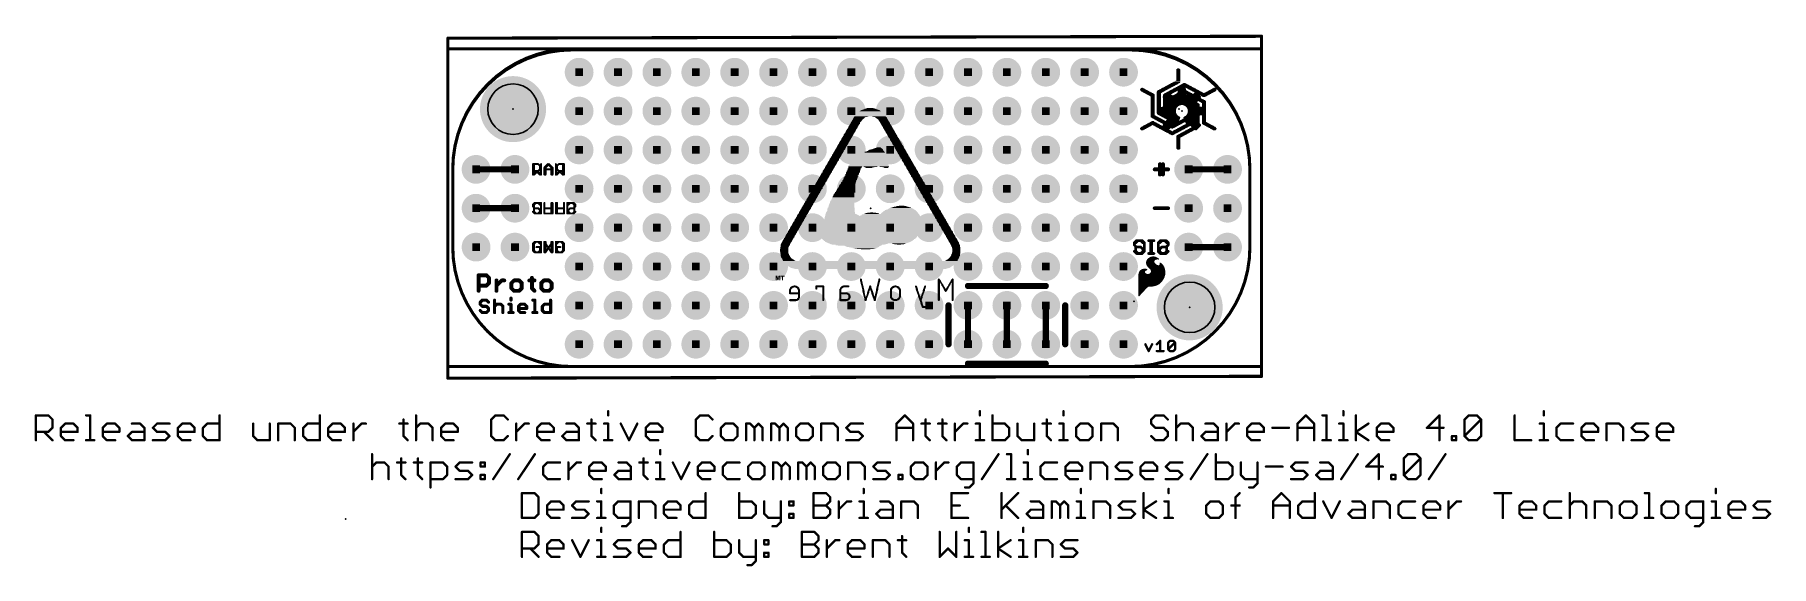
# Model space of a CAD drawing. Extents: x -53 to 60, y -23 to 11.
import ezdxf

# ---------------------------------------------------------------- set-up
doc = ezdxf.new("R2010")
doc.units = 0
for name, color, linetype in [('1', 12, 'CONTINUOUS'), ('16', 132, 'CONTINUOUS'), ('17', 110, 'CONTINUOUS'), ('18', 110, 'CONTINUOUS'), ('20', 53, 'CONTINUOUS'), ('21', 53, 'CONTINUOUS'), ('22', 53, 'CONTINUOUS'), ('23', 53, 'CONTINUOUS'), ('24', 53, 'CONTINUOUS'), ('51', 253, 'CONTINUOUS')]:
    doc.layers.add(name, color=color, linetype=linetype)

# ---------------------------------------------------------------- blocks, each defined once
blk = doc.blocks.new('RECT')
blk.add_solid([(-0.5, -0.5), (0.5, -0.5), (-0.5, 0.5), (0.5, 0.5)])
blk = doc.blocks.new('ROUNDP')
at = {"const_width": 0.5}
blk.add_lwpolyline([(0, -0.25, 1), (0, 0.25, 1), (0, -0.25)], format="xyb", dxfattribs=at)
blk = doc.blocks.new('ROUNDV')
at = {"const_width": 0.5}
blk.add_lwpolyline([(0, -0.25, 1), (0, 0.25, 1), (0, -0.25)], format="xyb", dxfattribs=at)

msp = doc.modelspace()

# ---------------------------------------------------------------- linework, layer by layer
at = {"layer": '1'}
for points, const_width in [([(26.797, 11.2395), (-26.3525, 11.1125)], 0.2032), ([(-26.3525, 11.1125), (-26.3525, -11.1125)], 0.2032), ([(26.797, -10.9855), (26.797, 11.2395)], 0.2032), ([(-24.511, 2.54), (-21.971, 2.54)], 0.4064), ([(22.0345, 2.54), (24.5745, 2.54)], 0.4064), ([(-24.511, 0), (-21.971, 0)], 0.4064), ([(24.5745, -2.54), (22.0345, -2.54)], 0.4064), ([(7.62, -6.35), (7.62, -8.89)], 0.4064), ([(10.16, -6.35), (10.16, -8.89)], 0.4064), ([(12.7, -6.35), (12.7, -8.89)], 0.4064), ([(19.2062, -8.8932), (19.4265, -9.3338)], 0.1524), ([(19.4265, -9.3338), (19.6468, -8.8932)], 0.1524), ([(19.9546, -8.8932), (20.1749, -8.6728)], 0.1524), ([(20.1749, -8.6728), (20.1749, -9.3338)], 0.1524), ([(20.703, -8.783), (20.8132, -8.6728)], 0.1524), ([(20.703, -9.2236), (20.703, -8.783)], 0.1524), ([(20.703, -9.2236), (21.1437, -8.783)], 0.1524), ([(20.8132, -8.6728), (21.0335, -8.6728)], 0.1524), ([(21.0335, -8.6728), (21.1437, -8.783)], 0.1524), ([(21.1437, -8.783), (21.1437, -9.2236)], 0.1524), ([(19.9546, -9.3338), (20.3953, -9.3338)], 0.1524), ([(20.8132, -9.3338), (20.703, -9.2236)], 0.1524), ([(21.0335, -9.3338), (20.8132, -9.3338)], 0.1524), ([(21.1437, -9.2236), (21.0335, -9.3338)], 0.1524), ([(-26.3525, -11.1125), (26.797, -10.9855)], 0.2032)]:
    msp.add_lwpolyline(points, dxfattribs=dict(at, const_width=const_width))
for points, const_width in [([(-26.3526, 11.1633, 1), (-26.3524, 11.0617)], 0.1016), ([(-26.3017, 11.1125, 1), (-26.4033, 11.1125)], 0.1016), ([(26.8478, 11.2395, 1), (26.7462, 11.2395)], 0.1016), ([(26.7971, 11.1887, 1), (26.7969, 11.2903)], 0.1016), ([(-24.511, 2.6416, 1), (-24.511, 2.4384)], 0.2032), ([(-21.971, 2.4384, 1), (-21.971, 2.6416)], 0.2032), ([(22.0345, 2.6416, 1), (22.0345, 2.4384)], 0.2032), ([(24.5745, 2.4384, 1), (24.5745, 2.6416)], 0.2032), ([(-24.511, 0.1016, 1), (-24.511, -0.1016)], 0.2032), ([(-21.971, -0.1016, 1), (-21.971, 0.1016)], 0.2032), ([(22.0345, -2.4384, 1), (22.0345, -2.6416)], 0.2032), ([(24.5745, -2.6416, 1), (24.5745, -2.4384)], 0.2032), ([(7.7216, -6.35, 1), (7.5184, -6.35)], 0.2032), ([(10.2616, -6.35, 1), (10.0584, -6.35)], 0.2032), ([(12.8016, -6.35, 1), (12.5984, -6.35)], 0.2032), ([(7.5184, -8.89, 1), (7.7216, -8.89)], 0.2032), ([(10.0584, -8.89, 1), (10.2616, -8.89)], 0.2032), ([(12.5984, -8.89, 1), (12.8016, -8.89)], 0.2032), ([(19.2403, -8.8761, 1), (19.1721, -8.9102)], 0.0762), ([(19.6809, -8.9102, 1), (19.6128, -8.8761)], 0.0762), ([(19.9277, -8.8662, 1), (19.9816, -8.9201)], 0.0762), ([(20.213, -8.6728, 1), (20.1368, -8.6728)], 0.0762), ([(20.2019, -8.6998, 1), (20.148, -8.6459)], 0.0762), ([(20.7411, -8.783, 1), (20.6649, -8.783)], 0.0762), ([(20.6761, -8.7561, 1), (20.73, -8.8099)], 0.0762), ([(20.8132, -8.6347, 1), (20.8132, -8.7109)], 0.0762), ([(20.8401, -8.6998, 1), (20.7862, -8.6459)], 0.0762), ([(21.0605, -8.6459, 1), (21.0066, -8.6998)], 0.0762), ([(21.0335, -8.7109, 1), (21.0335, -8.6347)], 0.0762), ([(21.1818, -8.783, 1), (21.1056, -8.783)], 0.0762), ([(21.1706, -8.8099, 1), (21.1167, -8.7561)], 0.0762), ([(21.1167, -8.8099, 1), (21.1706, -8.7561)], 0.0762), ([(19.3924, -9.3168, 1), (19.4606, -9.3508)], 0.0762), ([(19.3924, -9.3508, 1), (19.4606, -9.3168)], 0.0762), ([(19.9546, -9.2957, 1), (19.9546, -9.3719)], 0.0762), ([(20.1368, -9.3338, 1), (20.213, -9.3338)], 0.0762), ([(20.3953, -9.3719, 1), (20.3953, -9.2957)], 0.0762), ([(20.73, -9.1967, 1), (20.6761, -9.2506)], 0.0762), ([(20.6761, -9.1967, 1), (20.73, -9.2506)], 0.0762), ([(20.6649, -9.2236, 1), (20.7411, -9.2236)], 0.0762), ([(20.8132, -9.2957, 1), (20.8132, -9.3719)], 0.0762), ([(20.7862, -9.3607, 1), (20.8401, -9.3069)], 0.0762), ([(21.0066, -9.3069, 1), (21.0605, -9.3607)], 0.0762), ([(21.0335, -9.3719, 1), (21.0335, -9.2957)], 0.0762), ([(21.1056, -9.2236, 1), (21.1818, -9.2236)], 0.0762), ([(21.1706, -9.2506, 1), (21.1167, -9.1967)], 0.0762), ([(-26.3526, -11.0617, 1), (-26.3524, -11.1633)], 0.1016), ([(-26.4033, -11.1125, 1), (-26.3017, -11.1125)], 0.1016), ([(26.7462, -10.9855, 1), (26.8478, -10.9855)], 0.1016), ([(26.7971, -11.0363, 1), (26.7969, -10.9347)], 0.1016)]:
    msp.add_lwpolyline(points, format="xyb", dxfattribs=dict(at, const_width=const_width))
at = {"layer": '16', "const_width": 0.2032}
for points in [[(26.797, 10.414), (-26.3525, 10.414)], [(-26.3525, 10.414), (-26.3525, -10.3505)], [(26.797, -10.3505), (26.797, 10.414)], [(-26.3525, -10.3505), (26.797, -10.3505)]]:
    msp.add_lwpolyline(points, dxfattribs=at)
at = {"layer": '16', "const_width": 0.1016}
for points in [[(-26.3525, 10.4648, 1), (-26.3525, 10.3632)], [(-26.3017, 10.414, 1), (-26.4033, 10.414)], [(26.8478, 10.414, 1), (26.7462, 10.414)], [(26.797, 10.3632, 1), (26.797, 10.4648)], [(-26.3525, -10.2997, 1), (-26.3525, -10.4013)], [(-26.4033, -10.3505, 1), (-26.3017, -10.3505)], [(26.7462, -10.3505, 1), (26.8478, -10.3505)], [(26.797, -10.4013, 1), (26.797, -10.2997)]]:
    msp.add_lwpolyline(points, format="xyb", dxfattribs=at)
at = {"layer": '20'}
for points, const_width in [([(-18.2245, 10.414, 0.4142), (-26.035, 2.54)], 0.2032), ([(-18.2245, 10.3505, 0.4142), (-26.035, 2.54)], 0.2032), ([(-18.2563, 10.4648, 1), (-18.2563, 10.3632)], 0.1016), ([(-18.2108, 10.4367, 1), (-18.3017, 10.3913)], 0.1016), ([(-18.2245, 10.4648, 1), (-18.2245, 10.3632)], 0.1016), ([(-18.2245, 10.4013, 1), (-18.2245, 10.2997)], 0.1016), ([(-18.2699, 10.3278, 1), (-18.1791, 10.3732)], 0.1016), ([(-18.2243, 10.3632, 1), (-18.2247, 10.4648)], 0.1016), ([(-18.2245, 10.3632, 1), (-18.2245, 10.4648)], 0.1016), ([(-18.2245, 10.2997, 1), (-18.2245, 10.4013)], 0.1016), ([(26.035, 2.54, 0.4142), (18.2245, 10.414)], 0.2032), ([(18.2247, 10.4648, 1), (18.2243, 10.3632)], 0.1016), ([(26.035, 2.54, 0.4142), (18.2245, 10.3505)], 0.2032), ([(18.2245, 10.4013, 1), (18.2245, 10.2997)], 0.1016), ([(18.2245, 10.3632, 1), (18.2245, 10.4648)], 0.1016), ([(18.2245, 10.2997, 1), (18.2245, 10.4013)], 0.1016), ([(-25.9842, 2.6035, 1), (-26.0858, 2.6035)], 0.1016), ([(-25.9842, 2.54, 1), (-26.0858, 2.54)], 0.1016), ([(-26.0858, 2.5398, 1), (-25.9842, 2.5402)], 0.1016), ([(-26.0858, 2.54, 1), (-25.9842, 2.54)], 0.1016), ([(-26.0858, 2.54, 1), (-25.9842, 2.54)], 0.1016), ([(26.0858, 2.54, 1), (25.9842, 2.54)], 0.1016), ([(25.9842, 2.5402, 1), (26.0858, 2.5398)], 0.1016), ([(25.9842, 2.54, 1), (26.0858, 2.54)], 0.1016), ([(-26.035, -2.54, 0.4142), (-18.2245, -10.3505)], 0.2032), ([(-25.9842, -2.54, 1), (-26.0858, -2.54)], 0.1016), ([(-26.035, -2.54, 0.4142), (-18.2245, -10.3505)], 0.2032), ([(-25.9842, -2.54, 1), (-26.0858, -2.54)], 0.1016), ([(-26.0858, -2.54, 1), (-25.9842, -2.54)], 0.1016), ([(18.2245, -10.3505, 0.4142), (26.035, -2.54)], 0.2032), ([(18.2245, -10.3505, 0.4142), (26.035, -2.54)], 0.2032), ([(26.0858, -2.54, 1), (25.9842, -2.54)], 0.1016), ([(26.0858, -2.54, 1), (25.9842, -2.54)], 0.1016), ([(25.9842, -2.54, 1), (26.0858, -2.54)], 0.1016), ([(-18.2245, -10.2997, 1), (-18.2245, -10.4013)], 0.1016), ([(-18.2245, -10.4013, 1), (-18.2245, -10.2997)], 0.1016), ([(-18.2245, -10.4013, 1), (-18.2245, -10.2997)], 0.1016), ([(18.2245, -10.2997, 1), (18.2245, -10.4013)], 0.1016), ([(18.2245, -10.2997, 1), (18.2245, -10.4013)], 0.1016), ([(18.2245, -10.4013, 1), (18.2245, -10.2997)], 0.1016)]:
    msp.add_lwpolyline(points, format="xyb", dxfattribs=dict(at, const_width=const_width))
at = {"layer": '20', "const_width": 0.2032}
for points in [[(-18.2245, 10.414), (-18.2563, 10.414)], [(-18.2245, 10.3505), (-18.2563, 10.414)], [(18.2245, 10.414), (-18.2245, 10.414)], [(-18.2245, 10.3505), (18.2245, 10.3505)], [(-26.035, 2.54), (-26.035, 2.6035)], [(-26.035, -2.54), (-26.035, 2.54)], [(26.035, 2.54), (26.035, -2.54)], [(-18.2245, -10.3505), (18.2245, -10.3505)]]:
    msp.add_lwpolyline(points, dxfattribs=at)
at = {"layer": '20'}
for centre in [(-22.098, 6.477), (22.098, -6.477)]:
    msp.add_circle(centre, 1.651, dxfattribs=at)
at = {"layer": '21'}
for points, const_width in [([(-20.7963, 2.1971), (-20.7963, 2.8835)], 0.127), ([(-20.7963, 2.8835), (-20.4531, 2.8835)], 0.127), ([(-20.4531, 2.4259), (-20.7963, 2.4259)], 0.127), ([(-20.5675, 2.4259), (-20.3387, 2.1971)], 0.127), ([(-20.4531, 2.8835), (-20.3387, 2.7691)], 0.127), ([(-20.3387, 2.5403), (-20.4531, 2.4259)], 0.127), ([(-20.3387, 2.7691), (-20.3387, 2.5403)], 0.127), ([(-20.0478, 2.6547), (-19.819, 2.8835)], 0.127), ([(-20.0478, 2.1971), (-20.0478, 2.6547)], 0.127), ([(-20.0478, 2.5403), (-19.5902, 2.5403)], 0.127), ([(-19.819, 2.8835), (-19.5902, 2.6547)], 0.127), ([(-19.5902, 2.6547), (-19.5902, 2.1971)], 0.127), ([(-19.2994, 2.8835), (-19.2994, 2.1971)], 0.127), ([(-19.2994, 2.1971), (-19.0706, 2.4259)], 0.127), ([(-19.0706, 2.4259), (-18.8418, 2.1971)], 0.127), ([(-18.8418, 2.1971), (-18.8418, 2.8835)], 0.127), ([(19.8174, 2.5404), (20.4953, 2.5404)], 0.254), ([(20.1563, 2.8794), (20.1563, 2.2015)], 0.254), ([(-20.6819, 0.3435), (-20.7963, 0.2291)], 0.127), ([(-20.7963, 0.2291), (-20.7963, 0.1147)], 0.127), ([(-20.7963, 0.1147), (-20.6819, 0.0003)], 0.127), ([(-20.4531, 0.3435), (-20.6819, 0.3435)], 0.127), ([(-20.6819, 0.0003), (-20.4531, 0.0003)], 0.127), ([(-20.3387, 0.2291), (-20.4531, 0.3435)], 0.127), ([(-20.4531, 0.0003), (-20.3387, -0.1141)], 0.127), ([(-20.0478, -0.3429), (-20.0478, 0.3435)], 0.127), ([(-20.0478, 0.0003), (-19.5902, 0.0003)], 0.127), ([(-19.5902, 0.3435), (-19.5902, -0.3429)], 0.127), ([(-19.2994, 0.3435), (-19.2994, -0.3429)], 0.127), ([(-18.551, 0.3435), (-18.551, -0.3429)], 0.127), ([(-18.2078, 0.3435), (-18.551, 0.3435)], 0.127), ([(-18.0934, 0.2291), (-18.2078, 0.3435)], 0.127), ([(-18.0934, -0.2285), (-18.0934, 0.2291)], 0.127), ([(19.8047, 0.0004), (20.4995, 0.0004)], 0.2286), ([(-20.6819, -0.3429), (-20.7963, -0.2285)], 0.127), ([(-20.4531, -0.3429), (-20.6819, -0.3429)], 0.127), ([(-20.3387, -0.2285), (-20.4531, -0.3429)], 0.127), ([(-20.3387, -0.1141), (-20.3387, -0.2285)], 0.127), ([(-19.2994, -0.3429), (-18.8418, -0.3429)], 0.127), ([(-18.551, -0.3429), (-18.2078, -0.3429)], 0.127), ([(-18.2078, -0.3429), (-18.0934, -0.2285)], 0.127), ([(-20.6819, -2.1965), (-20.7963, -2.3109)], 0.127), ([(-20.7963, -2.3109), (-20.7963, -2.7685)], 0.127), ([(-20.4531, -2.1965), (-20.6819, -2.1965)], 0.127), ([(-20.3387, -2.3109), (-20.4531, -2.1965)], 0.127), ([(-20.0478, -2.8829), (-20.0478, -2.1965)], 0.127), ([(-20.0478, -2.1965), (-19.5902, -2.8829)], 0.127), ([(-19.5902, -2.8829), (-19.5902, -2.1965)], 0.127), ([(-19.2994, -2.1965), (-19.2994, -2.8829)], 0.127), ([(-18.9562, -2.1965), (-19.2994, -2.1965)], 0.127), ([(-18.8418, -2.3109), (-18.9562, -2.1965)], 0.127), ([(-18.8418, -2.7685), (-18.8418, -2.3109)], 0.127), ([(18.6255, -2.1202), (18.4857, -2.26)], 0.1778), ([(18.4857, -2.26), (18.4857, -2.3998)], 0.1778), ([(18.9051, -2.1202), (18.6255, -2.1202)], 0.1778), ([(19.045, -2.26), (18.9051, -2.1202)], 0.1778), ([(19.4212, -2.1202), (19.7008, -2.1202)], 0.1778), ([(19.561, -2.9591), (19.561, -2.1202)], 0.1778), ([(20.1847, -2.1202), (20.0449, -2.26)], 0.1778), ([(20.0449, -2.26), (20.0449, -2.8193)], 0.1778), ([(20.4643, -2.1202), (20.1847, -2.1202)], 0.1778), ([(20.6042, -2.26), (20.4643, -2.1202)], 0.1778), ([(-20.7963, -2.7685), (-20.6819, -2.8829)], 0.127), ([(-20.6819, -2.8829), (-20.4531, -2.8829)], 0.127), ([(-20.3387, -2.5397), (-20.5675, -2.5397)], 0.127), ([(-20.4531, -2.8829), (-20.3387, -2.7685)], 0.127), ([(-20.3387, -2.7685), (-20.3387, -2.5397)], 0.127), ([(-19.2994, -2.8829), (-18.9562, -2.8829)], 0.127), ([(-18.9562, -2.8829), (-18.8418, -2.7685)], 0.127), ([(18.4857, -2.3998), (18.6255, -2.5396)], 0.1778), ([(18.6255, -2.9591), (18.4857, -2.8193)], 0.1778), ([(18.6255, -2.5396), (18.9051, -2.5396)], 0.1778), ([(18.9051, -2.9591), (18.6255, -2.9591)], 0.1778), ([(18.9051, -2.5396), (19.045, -2.6795)], 0.1778), ([(19.045, -2.8193), (18.9051, -2.9591)], 0.1778), ([(19.045, -2.6795), (19.045, -2.8193)], 0.1778), ([(19.32, -3.42), (19.29, -3.51)], 0.0762), ([(19.317, -3.429), (19.7705, -3.429)], 0.0762), ([(19.37, -3.34), (19.32, -3.42)], 0.0762), ([(19.362, -3.3528), (19.8363, -3.3528)], 0.0762), ([(19.46, -3.27), (19.37, -3.34)], 0.0762), ([(19.4212, -2.9591), (19.7008, -2.9591)], 0.1778), ([(19.4515, -3.2766), (20.0032, -3.2766)], 0.0762), ([(19.57, -3.21), (19.46, -3.27)], 0.0762), ([(19.68, -3.19), (19.57, -3.21)], 0.0762), ([(19.6228, -3.2004), (19.8268, -3.2004)], 0.0762), ([(19.78, -3.19), (19.68, -3.19)], 0.0762), ([(19.76, -3.46), (19.77, -3.43)], 0.0762), ([(19.77, -3.43), (19.78, -3.41)], 0.0762), ([(19.87, -3.21), (19.78, -3.19)], 0.0762), ([(19.78, -3.41), (19.8, -3.38)], 0.0762), ([(19.8, -3.38), (19.84, -3.35)], 0.0762), ([(19.84, -3.35), (19.88, -3.33)], 0.0762), ([(20.01, -3.28), (19.87, -3.21)], 0.0762), ([(19.88, -3.33), (19.93, -3.32)], 0.0762), ([(19.93, -3.32), (19.97, -3.31)], 0.0762), ([(19.97, -3.31), (20.03, -3.31)], 0.0762), ([(20.0449, -2.8193), (20.1847, -2.9591)], 0.1778), ([(20.05, -3.31), (20.01, -3.28)], 0.0762), ([(20.03, -3.31), (20.05, -3.32)], 0.0762), ([(20.06, -3.32), (20.05, -3.31)], 0.0762), ([(20.05, -3.32), (20.06, -3.32)], 0.0762), ([(20.1847, -2.9591), (20.4643, -2.9591)], 0.1778), ([(20.6042, -2.5396), (20.3245, -2.5396)], 0.1778), ([(20.4643, -2.9591), (20.6042, -2.8193)], 0.1778), ([(20.6042, -2.8193), (20.6042, -2.5396)], 0.1778), ([(-24.3481, -5.3975), (-24.3481, -4.3806)], 0.254), ([(-24.3481, -4.3806), (-23.8397, -4.3806)], 0.254), ([(-23.8397, -4.3806), (-23.6702, -4.5501)], 0.254), ([(-23.6702, -4.5501), (-23.6702, -4.8891)], 0.254), ([(-20.8654, -4.5501), (-20.8654, -5.228)], 0.254), ([(18.8, -4.27), (18.79, -4.35)], 0.0762), ([(18.79, -4.35), (18.79, -5.72)], 0.0762), ([(18.79, -4.4196), (20.4438, -4.4196)], 0.0762), ([(18.79, -4.4958), (20.4237, -4.4958)], 0.0762), ([(18.79, -4.572), (20.3856, -4.572)], 0.0762), ([(18.7908, -4.3434), (20.4638, -4.3434)], 0.0762), ([(18.82, -4.2), (18.8, -4.27)], 0.0762), ([(18.8008, -4.2672), (19.1972, -4.2672)], 0.0762), ([(18.88, -4.1), (18.82, -4.2)], 0.0762), ([(18.8254, -4.191), (19.1437, -4.191)], 0.0762), ([(18.8711, -4.1148), (19.1484, -4.1148)], 0.0762), ([(18.93, -4.06), (18.88, -4.1)], 0.0762), ([(18.97, -4.03), (18.93, -4.06)], 0.0762), ([(18.9585, -4.0386), (19.2428, -4.0386)], 0.0762), ([(19.02, -4.01), (18.97, -4.03)], 0.0762), ([(19.07, -4), (19.02, -4.01)], 0.0762), ([(19.13, -3.99), (19.07, -4)], 0.0762), ([(19.25, -3.99), (19.13, -3.99)], 0.0762), ([(19.14, -4.14), (19.15, -4.11)], 0.0762), ([(19.14, -4.18), (19.14, -4.14)], 0.0762), ([(19.15, -4.21), (19.14, -4.18)], 0.0762), ([(19.15, -4.11), (19.21, -4.05)], 0.0762), ([(19.17, -4.24), (19.15, -4.21)], 0.0762), ([(19.23, -4.3), (19.17, -4.24)], 0.0762), ([(19.21, -4.05), (19.24, -4.04)], 0.0762), ([(19.28, -4.32), (19.23, -4.3)], 0.0762), ([(19.24, -4.04), (19.28, -4.02)], 0.0762), ([(19.29, -4.01), (19.25, -3.99)], 0.0762), ([(19.28, -4.02), (19.29, -4.01)], 0.0762), ([(19.33, -4.33), (19.28, -4.32)], 0.0762), ([(19.29, -3.51), (19.29, -3.59)], 0.0762), ([(19.29, -3.5814), (19.7843, -3.5814)], 0.0762), ([(19.29, -3.59), (19.31, -3.68)], 0.0762), ([(19.2916, -3.5052), (19.76, -3.5052)], 0.0762), ([(19.305, -3.6576), (19.8476, -3.6576)], 0.0762), ([(19.31, -3.68), (19.36, -3.77)], 0.0762), ([(19.41, -4.33), (19.33, -4.33)], 0.0762), ([(19.3399, -3.7338), (19.9476, -3.7338)], 0.0762), ([(19.36, -3.77), (19.43, -3.85)], 0.0762), ([(19.395, -3.81), (20.3809, -3.81)], 0.0762), ([(19.49, -4.31), (19.41, -4.33)], 0.0762), ([(19.43, -3.85), (19.51, -3.94)], 0.0762), ([(19.4622, -3.8862), (20.4154, -3.8862)], 0.0762), ([(19.55, -4.27), (19.49, -4.31)], 0.0762), ([(19.51, -3.94), (19.58, -4.01)], 0.0762), ([(19.5324, -3.9624), (20.4408, -3.9624)], 0.0762), ([(19.59, -4.22), (19.55, -4.27)], 0.0762), ([(19.5522, -4.2672), (20.4731, -4.2672)], 0.0762), ([(19.58, -4.01), (19.61, -4.09)], 0.0762), ([(19.61, -4.16), (19.59, -4.22)], 0.0762), ([(19.5907, -4.0386), (20.4591, -4.0386)], 0.0762), ([(19.5997, -4.191), (20.4776, -4.191)], 0.0762), ([(19.61, -4.09), (19.61, -4.16)], 0.0762), ([(19.61, -4.1148), (20.4734, -4.1148)], 0.0762), ([(19.76, -3.52), (19.76, -3.46)], 0.0762), ([(19.77, -3.56), (19.76, -3.52)], 0.0762), ([(19.81, -3.62), (19.77, -3.56)], 0.0762), ([(19.87, -3.68), (19.81, -3.62)], 0.0762), ([(19.91, -3.71), (19.87, -3.68)], 0.0762), ([(19.94, -3.73), (19.91, -3.71)], 0.0762), ([(19.98, -3.75), (19.94, -3.73)], 0.0762), ([(20.06, -3.77), (19.98, -3.75)], 0.0762), ([(20.09, -3.77), (20.06, -3.77)], 0.0762), ([(20.12, -3.76), (20.09, -3.77)], 0.0762), ([(20.15, -3.73), (20.12, -3.76)], 0.0762), ([(20.1462, -3.7338), (20.3324, -3.7338)], 0.0762), ([(20.16, -3.71), (20.15, -3.73)], 0.0762), ([(20.17, -3.68), (20.16, -3.71)], 0.0762), ([(20.17, -3.59), (20.17, -3.68)], 0.0762), ([(20.25, -3.64), (20.17, -3.59)], 0.0762), ([(20.17, -3.6576), (20.2656, -3.6576)], 0.0762), ([(20.33, -3.73), (20.25, -3.64)], 0.0762), ([(20.32, -4.69), (20.42, -4.51)], 0.0762), ([(20.4, -3.84), (20.33, -3.73)], 0.0762), ([(20.45, -3.99), (20.4, -3.84)], 0.0762), ([(20.42, -4.51), (20.47, -4.32)], 0.0762), ([(20.48, -4.15), (20.45, -3.99)], 0.0762), ([(20.47, -4.32), (20.48, -4.15)], 0.0762), ([(-23.8397, -5.0585), (-24.3481, -5.0585)], 0.254), ([(-23.6702, -4.8891), (-23.8397, -5.0585)], 0.254), ([(-23.1788, -5.3975), (-23.1788, -4.7196)], 0.254), ([(-23.1788, -5.0585), (-22.8398, -4.7196)], 0.254), ([(-22.8398, -4.7196), (-22.6703, -4.7196)], 0.254), ([(-22.0348, -4.7196), (-22.2043, -4.8891)], 0.254), ([(-22.2043, -4.8891), (-22.2043, -5.228)], 0.254), ([(-22.2043, -5.228), (-22.0348, -5.3975)], 0.254), ([(-21.6958, -4.7196), (-22.0348, -4.7196)], 0.254), ([(-22.0348, -5.3975), (-21.6958, -5.3975)], 0.254), ([(-21.5263, -4.8891), (-21.6958, -4.7196)], 0.254), ([(-21.6958, -5.3975), (-21.5263, -5.228)], 0.254), ([(-21.5263, -5.228), (-21.5263, -4.8891)], 0.254), ([(-21.0349, -4.7196), (-20.6959, -4.7196)], 0.254), ([(-20.8654, -5.228), (-20.6959, -5.3975)], 0.254), ([(-20.0858, -4.7196), (-20.2553, -4.8891)], 0.254), ([(-20.2553, -4.8891), (-20.2553, -5.228)], 0.254), ([(-20.2553, -5.228), (-20.0858, -5.3975)], 0.254), ([(-19.7468, -4.7196), (-20.0858, -4.7196)], 0.254), ([(-20.0858, -5.3975), (-19.7468, -5.3975)], 0.254), ([(-19.5773, -4.8891), (-19.7468, -4.7196)], 0.254), ([(-19.7468, -5.3975), (-19.5773, -5.228)], 0.254), ([(-19.5773, -5.228), (-19.5773, -4.8891)], 0.254), ([(12.7, -5.08), (7.62, -5.08)], 0.4064), ([(18.79, -4.6482), (20.3432, -4.6482)], 0.0762), ([(18.79, -4.7244), (20.2932, -4.7244)], 0.0762), ([(18.79, -4.8006), (20.2294, -4.8006)], 0.0762), ([(18.79, -4.8768), (20.1508, -4.8768)], 0.0762), ([(18.79, -4.953), (20.0517, -4.953)], 0.0762), ([(18.79, -5.0292), (19.892, -5.0292)], 0.0762), ([(18.79, -5.1054), (19.3843, -5.1054)], 0.0762), ([(18.79, -5.1816), (19.2784, -5.1816)], 0.0762), ([(18.79, -5.2578), (19.2033, -5.2578)], 0.0762), ([(18.79, -5.334), (19.138, -5.334)], 0.0762), ([(18.79, -5.4102), (19.0698, -5.4102)], 0.0762), ([(18.79, -5.4864), (18.9936, -5.4864)], 0.0762), ([(18.79, -5.5626), (18.9262, -5.5626)], 0.0762), ([(18.79, -5.6388), (18.8587, -5.6388)], 0.0762), ([(18.79, -5.72), (18.84, -5.67)], 0.0762), ([(18.84, -5.67), (18.87, -5.62)], 0.0762), ([(18.87, -5.62), (18.92, -5.57)], 0.0762), ([(18.92, -5.57), (18.97, -5.51)], 0.0762), ([(18.97, -5.51), (19.09, -5.39)], 0.0762), ([(19.09, -5.39), (19.21, -5.25)], 0.0762), ([(19.21, -5.25), (19.31, -5.15)], 0.0762), ([(19.31, -5.15), (19.41, -5.09)], 0.0762), ([(19.41, -5.09), (19.47, -5.08)], 0.0762), ([(19.47, -5.08), (19.66, -5.08)], 0.0762), ([(19.66, -5.08), (19.78, -5.06)], 0.0762), ([(19.78, -5.06), (19.89, -5.03)], 0.0762), ([(19.89, -5.03), (19.99, -4.99)], 0.0762), ([(19.99, -4.99), (20.09, -4.93)], 0.0762), ([(20.09, -4.93), (20.17, -4.86)], 0.0762), ([(20.17, -4.86), (20.25, -4.78)], 0.0762), ([(20.25, -4.78), (20.32, -4.69)], 0.0762), ([(-24.1015, -6.0064), (-24.2371, -6.142)], 0.2032), ([(-24.2371, -6.142), (-24.2371, -6.2776)], 0.2032), ([(-24.2371, -6.2776), (-24.1015, -6.4132)], 0.2032), ([(-24.1015, -6.8199), (-24.2371, -6.6843)], 0.2032), ([(-23.8304, -6.0064), (-24.1015, -6.0064)], 0.2032), ([(-24.1015, -6.4132), (-23.8304, -6.4132)], 0.2032), ([(-23.8304, -6.8199), (-24.1015, -6.8199)], 0.2032), ([(-23.6948, -6.142), (-23.8304, -6.0064)], 0.2032), ([(-23.8304, -6.4132), (-23.6948, -6.5487)], 0.2032), ([(-23.6948, -6.6843), (-23.8304, -6.8199)], 0.2032), ([(-23.6948, -6.5487), (-23.6948, -6.6843)], 0.2032), ([(-23.3016, -6.0064), (-23.3016, -6.8199)], 0.2032), ([(-23.3016, -6.4132), (-23.166, -6.2776)], 0.2032), ([(-23.166, -6.2776), (-22.8949, -6.2776)], 0.2032), ([(-22.8949, -6.2776), (-22.7593, -6.4132)], 0.2032), ([(-22.7593, -6.4132), (-22.7593, -6.8199)], 0.2032), ([(-22.3661, -6.2776), (-22.2305, -6.2776)], 0.2032), ([(-22.3661, -6.8199), (-22.0949, -6.8199)], 0.2032), ([(-22.2305, -5.8708), (-22.2305, -6.0064)], 0.2032), ([(-22.2305, -6.2776), (-22.2305, -6.8199)], 0.2032), ([(-21.7424, -6.4132), (-21.6068, -6.2776)], 0.2032), ([(-21.7424, -6.6843), (-21.7424, -6.4132)], 0.2032), ([(-21.2001, -6.5487), (-21.7424, -6.5487)], 0.2032), ([(-21.6068, -6.8199), (-21.7424, -6.6843)], 0.2032), ([(-21.6068, -6.2776), (-21.3357, -6.2776)], 0.2032), ([(-21.3357, -6.8199), (-21.6068, -6.8199)], 0.2032), ([(-21.3357, -6.2776), (-21.2001, -6.4132)], 0.2032), ([(-21.2001, -6.4132), (-21.2001, -6.5487)], 0.2032), ([(-20.8069, -6.0064), (-20.6713, -6.0064)], 0.2032), ([(-20.8069, -6.8199), (-20.5357, -6.8199)], 0.2032), ([(-20.6713, -6.0064), (-20.6713, -6.8199)], 0.2032), ([(-20.1832, -6.4132), (-20.0476, -6.2776)], 0.2032), ([(-20.1832, -6.6843), (-20.1832, -6.4132)], 0.2032), ([(-20.0476, -6.8199), (-20.1832, -6.6843)], 0.2032), ([(-20.0476, -6.2776), (-19.6409, -6.2776)], 0.2032), ([(-19.6409, -6.8199), (-20.0476, -6.8199)], 0.2032), ([(-19.6409, -6.0064), (-19.6409, -6.8199)], 0.2032), ([(6.35, -8.89), (6.35, -6.35)], 0.4064), ([(13.97, -6.35), (13.97, -8.89)], 0.4064), ([(18.79, -5.715), (18.795, -5.715)], 0.0762), ([(12.7, -10.16), (7.62, -10.16)], 0.4064)]:
    msp.add_lwpolyline(points, dxfattribs=dict(at, const_width=const_width))
for points, const_width in [([(-20.7963, 2.9152, 1), (-20.7963, 2.8517)], 0.0635), ([(-20.7963, 2.4576, 1), (-20.7963, 2.3941)], 0.0635), ([(-20.7645, 2.8835, 1), (-20.828, 2.8835)], 0.0635), ([(-20.545, 2.4483, 1), (-20.5899, 2.4034)], 0.0635), ([(-20.4306, 2.9059, 1), (-20.4755, 2.861)], 0.0635), ([(-20.4755, 2.4483, 1), (-20.4306, 2.4034)], 0.0635), ([(-20.4531, 2.8517, 1), (-20.4531, 2.9152)], 0.0635), ([(-20.4531, 2.3941, 1), (-20.4531, 2.4576)], 0.0635), ([(-20.3069, 2.7691, 1), (-20.3704, 2.7691)], 0.0635), ([(-20.3704, 2.5403, 1), (-20.3069, 2.5403)], 0.0635), ([(-20.3611, 2.7466, 1), (-20.3162, 2.7915)], 0.0635), ([(-20.3162, 2.5178, 1), (-20.3611, 2.5627)], 0.0635), ([(-20.0161, 2.6547, 1), (-20.0796, 2.6547)], 0.0635), ([(-20.0703, 2.6771, 1), (-20.0254, 2.6322)], 0.0635), ([(-20.0478, 2.572, 1), (-20.0478, 2.5085)], 0.0635), ([(-19.7966, 2.9059, 1), (-19.8415, 2.861)], 0.0635), ([(-19.7966, 2.861, 1), (-19.8415, 2.9059)], 0.0635), ([(-19.5585, 2.6547, 1), (-19.622, 2.6547)], 0.0635), ([(-19.6127, 2.6322, 1), (-19.5678, 2.6771)], 0.0635), ([(-19.5902, 2.5085, 1), (-19.5902, 2.572)], 0.0635), ([(-19.2677, 2.8835, 1), (-19.3312, 2.8835)], 0.0635), ([(-19.0482, 2.4483, 1), (-19.0931, 2.4034)], 0.0635), ([(-19.0482, 2.4034, 1), (-19.0931, 2.4483)], 0.0635), ([(-18.8101, 2.8835, 1), (-18.8736, 2.8835)], 0.0635), ([(19.8174, 2.6039, 1), (19.8174, 2.4769)], 0.127), ([(20.2198, 2.8794, 1), (20.0928, 2.8794)], 0.127), ([(20.4953, 2.4769, 1), (20.4953, 2.6039)], 0.127), ([(-20.828, 2.1971, 1), (-20.7645, 2.1971)], 0.0635), ([(-20.3611, 2.1746, 1), (-20.3162, 2.2196)], 0.0635), ([(-20.0796, 2.1971, 1), (-20.0161, 2.1971)], 0.0635), ([(-19.622, 2.1971, 1), (-19.5585, 2.1971)], 0.0635), ([(-19.3219, 2.2196, 1), (-19.277, 2.1746)], 0.0635), ([(-19.3312, 2.1971, 1), (-19.2677, 2.1971)], 0.0635), ([(-18.8736, 2.1971, 1), (-18.8101, 2.1971)], 0.0635), ([(-18.8643, 2.1746, 1), (-18.8194, 2.2196)], 0.0635), ([(20.0928, 2.2015, 1), (20.2198, 2.2015)], 0.127), ([(-20.7645, 0.2291, 1), (-20.828, 0.2291)], 0.0635), ([(-20.8187, 0.2515, 1), (-20.7738, 0.2066)], 0.0635), ([(-20.7738, 0.1371, 1), (-20.8187, 0.0922)], 0.0635), ([(-20.828, 0.1147, 1), (-20.7645, 0.1147)], 0.0635), ([(-20.6819, 0.3752, 1), (-20.6819, 0.3117)], 0.0635), ([(-20.6819, 0.032, 1), (-20.6819, -0.0315)], 0.0635), ([(-20.6594, 0.321, 1), (-20.7043, 0.3659)], 0.0635), ([(-20.7043, -0.0222, 1), (-20.6594, 0.0227)], 0.0635), ([(-20.4306, 0.3659, 1), (-20.4755, 0.321)], 0.0635), ([(-20.4306, 0.0227, 1), (-20.4755, -0.0222)], 0.0635), ([(-20.4531, 0.3117, 1), (-20.4531, 0.3752)], 0.0635), ([(-20.4531, -0.0315, 1), (-20.4531, 0.032)], 0.0635), ([(-20.3611, 0.2066, 1), (-20.3162, 0.2515)], 0.0635), ([(-20.0161, 0.3435, 1), (-20.0796, 0.3435)], 0.0635), ([(-20.0478, 0.032, 1), (-20.0478, -0.0315)], 0.0635), ([(-19.5585, 0.3435, 1), (-19.622, 0.3435)], 0.0635), ([(-19.5902, -0.0315, 1), (-19.5902, 0.032)], 0.0635), ([(-19.2677, 0.3435, 1), (-19.3312, 0.3435)], 0.0635), ([(-18.5193, 0.3435, 1), (-18.5828, 0.3435)], 0.0635), ([(-18.551, 0.3752, 1), (-18.551, 0.3117)], 0.0635), ([(-18.1854, 0.3659, 1), (-18.2303, 0.321)], 0.0635), ([(-18.2078, 0.3117, 1), (-18.2078, 0.3752)], 0.0635), ([(-18.0617, 0.2291, 1), (-18.1252, 0.2291)], 0.0635), ([(-18.1159, 0.2066, 1), (-18.071, 0.2515)], 0.0635), ([(19.8047, 0.0576, 1), (19.8047, -0.0567)], 0.1143), ([(20.4995, -0.0567, 1), (20.4995, 0.0576)], 0.1143), ([(-20.7738, -0.2061, 1), (-20.8187, -0.251)], 0.0635), ([(-20.6819, -0.3112, 1), (-20.6819, -0.3747)], 0.0635), ([(-20.7043, -0.3654, 1), (-20.6594, -0.3204)], 0.0635), ([(-20.4755, -0.3204, 1), (-20.4306, -0.3654)], 0.0635), ([(-20.4531, -0.3747, 1), (-20.4531, -0.3112)], 0.0635), ([(-20.3069, -0.1141, 1), (-20.3704, -0.1141)], 0.0635), ([(-20.3704, -0.2285, 1), (-20.3069, -0.2285)], 0.0635), ([(-20.3611, -0.1366, 1), (-20.3162, -0.0917)], 0.0635), ([(-20.3162, -0.251, 1), (-20.3611, -0.2061)], 0.0635), ([(-20.0796, -0.3429, 1), (-20.0161, -0.3429)], 0.0635), ([(-19.622, -0.3429, 1), (-19.5585, -0.3429)], 0.0635), ([(-19.2994, -0.3112, 1), (-19.2994, -0.3747)], 0.0635), ([(-19.3312, -0.3429, 1), (-19.2677, -0.3429)], 0.0635), ([(-18.8418, -0.3747, 1), (-18.8418, -0.3112)], 0.0635), ([(-18.551, -0.3112, 1), (-18.551, -0.3747)], 0.0635), ([(-18.5828, -0.3429, 1), (-18.5193, -0.3429)], 0.0635), ([(-18.2303, -0.3204, 1), (-18.1854, -0.3654)], 0.0635), ([(-18.2078, -0.3747, 1), (-18.2078, -0.3112)], 0.0635), ([(-18.1252, -0.2285, 1), (-18.0617, -0.2285)], 0.0635), ([(-18.071, -0.251, 1), (-18.1159, -0.2061)], 0.0635), ([(-20.7645, -2.3109, 1), (-20.828, -2.3109)], 0.0635), ([(-20.8187, -2.2885, 1), (-20.7738, -2.3334)], 0.0635), ([(-20.6819, -2.1648, 1), (-20.6819, -2.2283)], 0.0635), ([(-20.6594, -2.219, 1), (-20.7043, -2.1741)], 0.0635), ([(-20.4306, -2.1741, 1), (-20.4755, -2.219)], 0.0635), ([(-20.4531, -2.2283, 1), (-20.4531, -2.1648)], 0.0635), ([(-20.3611, -2.3334, 1), (-20.3162, -2.2885)], 0.0635), ([(-20.0214, -2.1789, 1), (-20.0743, -2.2141)], 0.0635), ([(-20.0161, -2.1965, 1), (-20.0796, -2.1965)], 0.0635), ([(-19.5585, -2.1965, 1), (-19.622, -2.1965)], 0.0635), ([(-19.2677, -2.1965, 1), (-19.3312, -2.1965)], 0.0635), ([(-19.2994, -2.1648, 1), (-19.2994, -2.2283)], 0.0635), ([(-18.9338, -2.1741, 1), (-18.9787, -2.219)], 0.0635), ([(-18.9562, -2.2283, 1), (-18.9562, -2.1648)], 0.0635), ([(-18.8101, -2.3109, 1), (-18.8736, -2.3109)], 0.0635), ([(-18.8643, -2.3334, 1), (-18.8194, -2.2885)], 0.0635), ([(18.5301, -2.26, 1), (18.4412, -2.26)], 0.0889), ([(18.4543, -2.2286, 1), (18.5171, -2.2914)], 0.0889), ([(18.6255, -2.0757, 1), (18.6255, -2.1646)], 0.0889), ([(18.6569, -2.1516, 1), (18.5941, -2.0888)], 0.0889), ([(18.9366, -2.0888, 1), (18.8737, -2.1516)], 0.0889), ([(18.9051, -2.1646, 1), (18.9051, -2.0757)], 0.0889), ([(19.0135, -2.2914, 1), (19.0764, -2.2286)], 0.0889), ([(19.4212, -2.0757, 1), (19.4212, -2.1646)], 0.0889), ([(19.6055, -2.1202, 1), (19.5166, -2.1202)], 0.0889), ([(19.7008, -2.1646, 1), (19.7008, -2.0757)], 0.0889), ([(20.0893, -2.26, 1), (20.0004, -2.26)], 0.0889), ([(20.0134, -2.2286, 1), (20.0763, -2.2914)], 0.0889), ([(20.1847, -2.0757, 1), (20.1847, -2.1646)], 0.0889), ([(20.2161, -2.1516, 1), (20.1533, -2.0888)], 0.0889), ([(20.4958, -2.0888, 1), (20.4329, -2.1516)], 0.0889), ([(20.4643, -2.1646, 1), (20.4643, -2.0757)], 0.0889), ([(20.5727, -2.2914, 1), (20.6356, -2.2286)], 0.0889), ([(-20.7738, -2.7461, 1), (-20.8187, -2.791)], 0.0635), ([(-20.828, -2.7685, 1), (-20.7645, -2.7685)], 0.0635), ([(-20.6819, -2.8512, 1), (-20.6819, -2.9147)], 0.0635), ([(-20.7043, -2.9054, 1), (-20.6594, -2.8604)], 0.0635), ([(-20.5675, -2.508, 1), (-20.5675, -2.5715)], 0.0635), ([(-20.4755, -2.8604, 1), (-20.4306, -2.9054)], 0.0635), ([(-20.4531, -2.9147, 1), (-20.4531, -2.8512)], 0.0635), ([(-20.3069, -2.5397, 1), (-20.3704, -2.5397)], 0.0635), ([(-20.3704, -2.7685, 1), (-20.3069, -2.7685)], 0.0635), ([(-20.3162, -2.791, 1), (-20.3611, -2.7461)], 0.0635), ([(-20.3387, -2.5715, 1), (-20.3387, -2.508)], 0.0635), ([(-20.0796, -2.8829, 1), (-20.0161, -2.8829)], 0.0635), ([(-19.622, -2.8829, 1), (-19.5585, -2.8829)], 0.0635), ([(-19.6167, -2.9005, 1), (-19.5638, -2.8653)], 0.0635), ([(-19.2994, -2.8512, 1), (-19.2994, -2.9147)], 0.0635), ([(-19.3312, -2.8829, 1), (-19.2677, -2.8829)], 0.0635), ([(-18.9787, -2.8604, 1), (-18.9338, -2.9054)], 0.0635), ([(-18.9562, -2.9147, 1), (-18.9562, -2.8512)], 0.0635), ([(-18.8736, -2.7685, 1), (-18.8101, -2.7685)], 0.0635), ([(-18.8194, -2.791, 1), (-18.8643, -2.7461)], 0.0635), ([(18.4412, -2.3998, 1), (18.5301, -2.3998)], 0.0889), ([(18.5171, -2.3684, 1), (18.4543, -2.4313)], 0.0889), ([(18.5171, -2.7879, 1), (18.4543, -2.8507)], 0.0889), ([(18.6255, -2.4952, 1), (18.6255, -2.5841)], 0.0889), ([(18.6255, -2.9147, 1), (18.6255, -3.0036)], 0.0889), ([(18.5941, -2.5711, 1), (18.6569, -2.5082)], 0.0889), ([(18.5941, -2.9905, 1), (18.6569, -2.9277)], 0.0889), ([(18.9366, -2.5082, 1), (18.8737, -2.5711)], 0.0889), ([(18.8737, -2.9277, 1), (18.9366, -2.9905)], 0.0889), ([(18.9051, -2.5841, 1), (18.9051, -2.4952)], 0.0889), ([(18.9051, -3.0036, 1), (18.9051, -2.9147)], 0.0889), ([(19.0894, -2.6795, 1), (19.0005, -2.6795)], 0.0889), ([(19.0005, -2.8193, 1), (19.0894, -2.8193)], 0.0889), ([(19.0135, -2.7109, 1), (19.0764, -2.648)], 0.0889), ([(19.0764, -2.8507, 1), (19.0135, -2.7879)], 0.0889), ([(19.317, -3.41, 1), (19.317, -3.4481)], 0.0381), ([(19.3038, -3.4099, 1), (19.3362, -3.4301)], 0.0381), ([(19.3381, -3.426, 1), (19.3019, -3.414)], 0.0381), ([(19.362, -3.3338, 1), (19.362, -3.3719)], 0.0381), ([(19.3583, -3.325, 1), (19.3817, -3.355)], 0.0381), ([(19.4212, -2.9147, 1), (19.4212, -3.0036)], 0.0889), ([(19.3862, -3.3501, 1), (19.3538, -3.3299)], 0.0381), ([(19.4515, -3.2576, 1), (19.4515, -3.2957)], 0.0381), ([(19.4509, -3.2533, 1), (19.4691, -3.2867)], 0.0381), ([(19.4717, -3.285, 1), (19.4483, -3.255)], 0.0381), ([(19.5166, -2.9591, 1), (19.6055, -2.9591)], 0.0889), ([(19.5666, -3.1913, 1), (19.5734, -3.2287)], 0.0381), ([(19.5791, -3.2267, 1), (19.5609, -3.1933)], 0.0381), ([(19.6228, -3.1814, 1), (19.6228, -3.2195)], 0.0381), ([(19.68, -3.1709, 1), (19.68, -3.209)], 0.0381), ([(19.7008, -3.0036, 1), (19.7008, -2.9147)], 0.0889), ([(19.6834, -3.2087, 1), (19.6766, -3.1713)], 0.0381), ([(19.753, -3.4215, 1), (19.787, -3.4385)], 0.0381), ([(19.7881, -3.436, 1), (19.7519, -3.424)], 0.0381), ([(19.7641, -3.3994, 1), (19.7959, -3.4206)], 0.0381), ([(19.7841, -3.1714, 1), (19.7759, -3.2086)], 0.0381), ([(19.797, -3.4185, 1), (19.763, -3.4015)], 0.0381), ([(19.7705, -3.4481, 1), (19.7705, -3.41)], 0.0381), ([(19.78, -3.209, 1), (19.78, -3.1709)], 0.0381), ([(19.7886, -3.3648, 1), (19.8114, -3.3952)], 0.0381), ([(19.8159, -3.3906, 1), (19.7841, -3.3694)], 0.0381), ([(19.8315, -3.333, 1), (19.8485, -3.367)], 0.0381), ([(19.8268, -3.2195, 1), (19.8268, -3.1814)], 0.0381), ([(19.8514, -3.3652, 1), (19.8286, -3.3348)], 0.0381), ([(19.8363, -3.3719, 1), (19.8363, -3.3338)], 0.0381), ([(19.8785, -3.193, 1), (19.8615, -3.227)], 0.0381), ([(19.8763, -3.3113, 1), (19.8837, -3.3487)], 0.0381), ([(19.8659, -3.2286, 1), (19.8741, -3.1914)], 0.0381), ([(19.8885, -3.347, 1), (19.8715, -3.313)], 0.0381), ([(19.9254, -3.3015, 1), (19.9346, -3.3385)], 0.0381), ([(19.9337, -3.3387, 1), (19.9263, -3.3013)], 0.0381), ([(19.97, -3.291, 1), (19.97, -3.3291)], 0.0381), ([(19.9746, -3.3285, 1), (19.9654, -3.2915)], 0.0381), ([(20.0004, -2.8193, 1), (20.0893, -2.8193)], 0.0889), ([(20.0763, -2.7879, 1), (20.0134, -2.8507)], 0.0889), ([(20.0214, -3.2648, 1), (19.9986, -3.2952)], 0.0381), ([(20.0015, -3.297, 1), (20.0185, -3.263)], 0.0381), ([(20.0032, -3.2957, 1), (20.0032, -3.2576)], 0.0381), ([(20.0385, -3.293, 1), (20.0215, -3.327)], 0.0381), ([(20.03, -3.3291, 1), (20.03, -3.291)], 0.0381), ([(20.0635, -3.2965, 1), (20.0365, -3.3235)], 0.0381), ([(20.05, -3.301, 1), (20.05, -3.3391)], 0.0381), ([(20.0386, -3.3252, 1), (20.0614, -3.2948)], 0.0381), ([(20.0415, -3.337, 1), (20.0585, -3.303)], 0.0381), ([(20.0465, -3.3335, 1), (20.0735, -3.3065)], 0.0381), ([(20.06, -3.3391, 1), (20.06, -3.301)], 0.0381), ([(20.1847, -2.9147, 1), (20.1847, -3.0036)], 0.0889), ([(20.1533, -2.9905, 1), (20.2161, -2.9277)], 0.0889), ([(20.3245, -2.4952, 1), (20.3245, -2.5841)], 0.0889), ([(20.4329, -2.9277, 1), (20.4958, -2.9905)], 0.0889), ([(20.4643, -3.0036, 1), (20.4643, -2.9147)], 0.0889), ([(20.6486, -2.5396, 1), (20.5597, -2.5396)], 0.0889), ([(20.5597, -2.8193, 1), (20.6486, -2.8193)], 0.0889), ([(20.6356, -2.8507, 1), (20.5727, -2.7879)], 0.0889), ([(20.6042, -2.5841, 1), (20.6042, -2.4952)], 0.0889), ([(-24.2846, -4.3806, 1), (-24.4116, -4.3806)], 0.127), ([(-24.3481, -4.3171, 1), (-24.3481, -4.4441)], 0.127), ([(-23.7948, -4.3357, 1), (-23.8846, -4.4255)], 0.127), ([(-23.8397, -4.4441, 1), (-23.8397, -4.3171)], 0.127), ([(-23.6067, -4.5501, 1), (-23.7337, -4.5501)], 0.127), ([(-23.7151, -4.595, 1), (-23.6253, -4.5052)], 0.127), ([(-20.8019, -4.5501, 1), (-20.9289, -4.5501)], 0.127), ([(18.809, -4.35, 1), (18.7709, -4.35)], 0.0381), ([(18.7711, -4.3476, 1), (18.8089, -4.3524)], 0.0381), ([(18.79, -4.4005, 1), (18.79, -4.4386)], 0.0381), ([(18.79, -4.4768, 1), (18.79, -4.5149)], 0.0381), ([(18.79, -4.553, 1), (18.79, -4.5911)], 0.0381), ([(18.7908, -4.3243, 1), (18.7908, -4.3624)], 0.0381), ([(18.7817, -4.2648, 1), (18.8183, -4.2752)], 0.0381), ([(18.8189, -4.2724, 1), (18.7811, -4.2676)], 0.0381), ([(18.8008, -4.2481, 1), (18.8008, -4.2862)], 0.0381), ([(18.8037, -4.1902, 1), (18.8363, -4.2098)], 0.0381), ([(18.8383, -4.2052, 1), (18.8017, -4.1948)], 0.0381), ([(18.8254, -4.1719, 1), (18.8254, -4.21)], 0.0381), ([(18.8711, -4.0957, 1), (18.8711, -4.1338)], 0.0381), ([(18.8681, -4.0851, 1), (18.8919, -4.1149)], 0.0381), ([(18.8963, -4.1098, 1), (18.8637, -4.0902)], 0.0381), ([(18.9186, -4.0448, 1), (18.9414, -4.0752)], 0.0381), ([(18.9419, -4.0749, 1), (18.9181, -4.0451)], 0.0381), ([(18.9585, -4.0196, 1), (18.9585, -4.0577)], 0.0381), ([(18.9629, -4.0123, 1), (18.9771, -4.0477)], 0.0381), ([(18.9814, -4.0452, 1), (18.9586, -4.0148)], 0.0381), ([(19.0163, -3.9913, 1), (19.0237, -4.0287)], 0.0381), ([(19.0271, -4.0277, 1), (19.0129, -3.9923)], 0.0381), ([(19.0669, -3.9812, 1), (19.0731, -4.0188)], 0.0381), ([(19.0737, -4.0187, 1), (19.0663, -3.9813)], 0.0381), ([(19.13, -3.971, 1), (19.13, -4.0091)], 0.0381), ([(19.1591, -4.14, 1), (19.121, -4.14)], 0.0381), ([(19.1219, -4.134, 1), (19.1581, -4.146)], 0.0381), ([(19.1581, -4.174, 1), (19.1219, -4.186)], 0.0381), ([(19.121, -4.18, 1), (19.1591, -4.18)], 0.0381), ([(19.1331, -4.0088, 1), (19.1269, -3.9712)], 0.0381), ([(19.1659, -4.1994, 1), (19.1341, -4.2206)], 0.0381), ([(19.1365, -4.0965, 1), (19.1635, -4.1235)], 0.0381), ([(19.1681, -4.116, 1), (19.1319, -4.104)], 0.0381), ([(19.1319, -4.216, 1), (19.1681, -4.204)], 0.0381), ([(19.1437, -4.21, 1), (19.1437, -4.1719)], 0.0381), ([(19.1484, -4.1338, 1), (19.1484, -4.0957)], 0.0381), ([(19.1835, -4.2265, 1), (19.1565, -4.2535)], 0.0381), ([(19.1541, -4.2506, 1), (19.1859, -4.2294)], 0.0381), ([(19.204, -4.0319, 1), (19.216, -4.0681)], 0.0381), ([(19.2235, -4.0635, 1), (19.1965, -4.0365)], 0.0381), ([(19.1972, -4.2862, 1), (19.1972, -4.2481)], 0.0381), ([(19.2371, -4.2823, 1), (19.2229, -4.3177)], 0.0381), ([(19.2165, -4.3135, 1), (19.2435, -4.2865)], 0.0381), ([(19.2315, -4.023, 1), (19.2485, -4.057)], 0.0381), ([(19.2585, -3.973, 1), (19.2415, -4.007)], 0.0381), ([(19.246, -4.0581, 1), (19.234, -4.0219)], 0.0381), ([(19.2428, -4.0577, 1), (19.2428, -4.0196)], 0.0381), ([(19.25, -4.0091, 1), (19.25, -3.971)], 0.0381), ([(19.2665, -4.0065, 1), (19.2935, -4.0335)], 0.0381), ([(19.2837, -4.3013, 1), (19.2763, -4.3387)], 0.0381), ([(19.2719, -3.504, 1), (19.3081, -3.516)], 0.0381), ([(19.29, -3.5624, 1), (19.29, -3.6005)], 0.0381), ([(19.3086, -3.5859, 1), (19.2714, -3.5941)], 0.0381), ([(19.3091, -3.51, 1), (19.271, -3.51)], 0.0381), ([(19.271, -3.59, 1), (19.3091, -3.59)], 0.0381), ([(19.2885, -4.037, 1), (19.2715, -4.003)], 0.0381), ([(19.2916, -3.4862, 1), (19.2916, -3.5243)], 0.0381), ([(19.2729, -4.3377, 1), (19.2871, -4.3023)], 0.0381), ([(19.3035, -4.0235, 1), (19.2765, -3.9965)], 0.0381), ([(19.2815, -4.027, 1), (19.2985, -3.993)], 0.0381), ([(19.305, -3.6385, 1), (19.305, -3.6766)], 0.0381), ([(19.3267, -3.6707, 1), (19.2933, -3.6893)], 0.0381), ([(19.2914, -3.6841, 1), (19.3286, -3.6759)], 0.0381), ([(19.33, -4.311, 1), (19.33, -4.3491)], 0.0381), ([(19.3399, -3.7147, 1), (19.3399, -3.7529)], 0.0381), ([(19.3263, -4.3487, 1), (19.3337, -4.3113)], 0.0381), ([(19.3743, -3.7575, 1), (19.3457, -3.7825)], 0.0381), ([(19.3433, -3.7793, 1), (19.3767, -3.7607)], 0.0381), ([(19.395, -3.791, 1), (19.395, -3.8291)], 0.0381), ([(19.4054, -4.3115, 1), (19.4146, -4.3485)], 0.0381), ([(19.41, -4.3491, 1), (19.41, -4.311)], 0.0381), ([(19.4442, -3.8373, 1), (19.4158, -3.8627)], 0.0381), ([(19.4157, -3.8625, 1), (19.4443, -3.8375)], 0.0381), ([(19.4622, -3.8672, 1), (19.4622, -3.9053)], 0.0381), ([(19.4794, -4.2941, 1), (19.5006, -4.3259)], 0.0381), ([(19.4946, -4.3285, 1), (19.4854, -4.2915)], 0.0381), ([(19.5235, -3.9265, 1), (19.4965, -3.9535)], 0.0381), ([(19.4958, -3.9527, 1), (19.5242, -3.9273)], 0.0381), ([(19.5324, -3.9434, 1), (19.5324, -3.9815)], 0.0381), ([(19.5351, -4.2581, 1), (19.5649, -4.2819)], 0.0381), ([(19.5522, -4.2481, 1), (19.5522, -4.2862)], 0.0381), ([(19.5606, -4.2859, 1), (19.5394, -4.2541)], 0.0381), ([(19.5978, -4.0033, 1), (19.5622, -4.0167)], 0.0381), ([(19.5665, -4.0235, 1), (19.5935, -3.9965)], 0.0381), ([(19.5719, -4.214, 1), (19.6081, -4.226)], 0.0381), ([(19.5907, -4.0196, 1), (19.5907, -4.0577)], 0.0381), ([(19.6049, -4.2319, 1), (19.5751, -4.2081)], 0.0381), ([(19.5997, -4.1719, 1), (19.5997, -4.21)], 0.0381), ([(19.629, -4.09, 1), (19.5909, -4.09)], 0.0381), ([(19.61, -4.0957, 1), (19.61, -4.1338)], 0.0381), ([(19.5909, -4.16, 1), (19.629, -4.16)], 0.0381), ([(19.6281, -4.166, 1), (19.5919, -4.154)], 0.0381), ([(19.5922, -4.0967, 1), (19.6278, -4.0833)], 0.0381), ([(19.7791, -3.46, 1), (19.741, -3.46)], 0.0381), ([(19.7419, -3.454, 1), (19.7781, -3.466)], 0.0381), ([(19.7785, -3.5154, 1), (19.7415, -3.5246)], 0.0381), ([(19.741, -3.52, 1), (19.7791, -3.52)], 0.0381), ([(19.7859, -3.5494, 1), (19.7541, -3.5706)], 0.0381), ([(19.7515, -3.5646, 1), (19.7885, -3.5554)], 0.0381), ([(19.76, -3.5243, 1), (19.76, -3.4862)], 0.0381), ([(19.7843, -3.6005, 1), (19.7843, -3.5624)], 0.0381), ([(19.8235, -3.6065, 1), (19.7965, -3.6335)], 0.0381), ([(19.7941, -3.6306, 1), (19.8259, -3.6094)], 0.0381), ([(19.8476, -3.6766, 1), (19.8476, -3.6385)], 0.0381), ([(19.8814, -3.6648, 1), (19.8586, -3.6952)], 0.0381), ([(19.8565, -3.6935, 1), (19.8835, -3.6665)], 0.0381), ([(19.9206, -3.6941, 1), (19.8994, -3.7259)], 0.0381), ([(19.8986, -3.7252, 1), (19.9214, -3.6948)], 0.0381), ([(19.9485, -3.713, 1), (19.9315, -3.747)], 0.0381), ([(19.9294, -3.7459, 1), (19.9506, -3.7141)], 0.0381), ([(19.9476, -3.7529, 1), (19.9476, -3.7147)], 0.0381), ([(19.9846, -3.7315, 1), (19.9754, -3.7685)], 0.0381), ([(19.9715, -3.767, 1), (19.9885, -3.733)], 0.0381), ([(20.06, -3.751, 1), (20.06, -3.7891)], 0.0381), ([(20.0554, -3.7885, 1), (20.0646, -3.7515)], 0.0381), ([(20.084, -3.7519, 1), (20.096, -3.7881)], 0.0381), ([(20.09, -3.7891, 1), (20.09, -3.751)], 0.0381), ([(20.1065, -3.7465, 1), (20.1335, -3.7735)], 0.0381), ([(20.126, -3.7781, 1), (20.114, -3.7419)], 0.0381), ([(20.1462, -3.7147, 1), (20.1462, -3.7529)], 0.0381), ([(20.133, -3.7215, 1), (20.167, -3.7385)], 0.0381), ([(20.1635, -3.7435, 1), (20.1365, -3.7165)], 0.0381), ([(20.1419, -3.704, 1), (20.1781, -3.716)], 0.0381), ([(20.177, -3.7185, 1), (20.143, -3.7015)], 0.0381), ([(20.1891, -3.59, 1), (20.151, -3.59)], 0.0381), ([(20.1801, -3.5738, 1), (20.1599, -3.6062)], 0.0381), ([(20.17, -3.6385, 1), (20.17, -3.6766)], 0.0381), ([(20.151, -3.68, 1), (20.1891, -3.68)], 0.0381), ([(20.1881, -3.686, 1), (20.1519, -3.674)], 0.0381), ([(20.2642, -3.6273, 1), (20.2358, -3.6527)], 0.0381), ([(20.2399, -3.6562, 1), (20.2601, -3.6238)], 0.0381), ([(20.2656, -3.6766, 1), (20.2656, -3.6385)], 0.0381), ([(20.3461, -3.7198, 1), (20.3139, -3.7402)], 0.0381), ([(20.3158, -3.7427, 1), (20.3442, -3.7173)], 0.0381), ([(20.3324, -3.7529, 1), (20.3324, -3.7147)], 0.0381), ([(20.3809, -3.8291, 1), (20.3809, -3.791)], 0.0381), ([(20.4181, -3.834, 1), (20.3819, -3.846)], 0.0381), ([(20.3839, -3.8502, 1), (20.4161, -3.8298)], 0.0381), ([(20.3856, -4.5911, 1), (20.3856, -4.553)], 0.0381), ([(20.4016, -4.5052, 1), (20.4384, -4.5148)], 0.0381), ([(20.4367, -4.5193, 1), (20.4033, -4.5007)], 0.0381), ([(20.4154, -3.9053, 1), (20.4154, -3.8672)], 0.0381), ([(20.4237, -4.5149, 1), (20.4237, -4.4768)], 0.0381), ([(20.4687, -3.9865, 1), (20.4313, -3.9935)], 0.0381), ([(20.4319, -3.996, 1), (20.4681, -3.984)], 0.0381), ([(20.4408, -3.9815, 1), (20.4408, -3.9434)], 0.0381), ([(20.4438, -4.4386, 1), (20.4438, -4.4005)], 0.0381), ([(20.451, -4.3189, 1), (20.489, -4.3211)], 0.0381), ([(20.4884, -4.3248, 1), (20.4516, -4.3152)], 0.0381), ([(20.4591, -4.0577, 1), (20.4591, -4.0196)], 0.0381), ([(20.499, -4.1511, 1), (20.461, -4.1489)], 0.0381), ([(20.4613, -4.1535, 1), (20.4987, -4.1465)], 0.0381), ([(20.4638, -4.3624, 1), (20.4638, -4.3243)], 0.0381), ([(20.4731, -4.2862, 1), (20.4731, -4.2481)], 0.0381), ([(20.4734, -4.1338, 1), (20.4734, -4.0957)], 0.0381), ([(20.4776, -4.21, 1), (20.4776, -4.1719)], 0.0381), ([(-24.3481, -4.995, 1), (-24.3481, -5.122)], 0.127), ([(-24.4116, -5.3975, 1), (-24.2846, -5.3975)], 0.127), ([(-23.8846, -5.0136, 1), (-23.7948, -5.1034)], 0.127), ([(-23.8397, -5.122, 1), (-23.8397, -4.995)], 0.127), ([(-23.7337, -4.8891, 1), (-23.6067, -4.8891)], 0.127), ([(-23.6253, -4.934, 1), (-23.7151, -4.8442)], 0.127), ([(-23.1152, -4.7196, 1), (-23.2423, -4.7196)], 0.127), ([(-23.2237, -5.0136, 1), (-23.1338, -5.1034)], 0.127), ([(-23.2423, -5.3975, 1), (-23.1152, -5.3975)], 0.127), ([(-22.8398, -4.6561, 1), (-22.8398, -4.7831)], 0.127), ([(-22.7949, -4.7645, 1), (-22.8847, -4.6747)], 0.127), ([(-22.6703, -4.7831, 1), (-22.6703, -4.6561)], 0.127), ([(-22.1408, -4.8891, 1), (-22.2678, -4.8891)], 0.127), ([(-22.2492, -4.8442, 1), (-22.1594, -4.934)], 0.127), ([(-22.1594, -5.1831, 1), (-22.2492, -5.2729)], 0.127), ([(-22.2678, -5.228, 1), (-22.1408, -5.228)], 0.127), ([(-22.0348, -4.6561, 1), (-22.0348, -4.7831)], 0.127), ([(-22.0348, -5.334, 1), (-22.0348, -5.461)], 0.127), ([(-21.9899, -4.7645, 1), (-22.0797, -4.6747)], 0.127), ([(-22.0797, -5.4424, 1), (-21.9899, -5.3526)], 0.127), ([(-21.6509, -4.6747, 1), (-21.7407, -4.7645)], 0.127), ([(-21.7407, -5.3526, 1), (-21.6509, -5.4424)], 0.127), ([(-21.6958, -4.7831, 1), (-21.6958, -4.6561)], 0.127), ([(-21.6958, -5.461, 1), (-21.6958, -5.334)], 0.127), ([(-21.4628, -4.8891, 1), (-21.5898, -4.8891)], 0.127), ([(-21.5898, -5.228, 1), (-21.4628, -5.228)], 0.127), ([(-21.5712, -4.934, 1), (-21.4814, -4.8442)], 0.127), ([(-21.4814, -5.2729, 1), (-21.5712, -5.1831)], 0.127), ([(-21.0349, -4.6561, 1), (-21.0349, -4.7831)], 0.127), ([(-20.8205, -5.1831, 1), (-20.9103, -5.2729)], 0.127), ([(-20.9289, -5.228, 1), (-20.8019, -5.228)], 0.127), ([(-20.7408, -5.4424, 1), (-20.651, -5.3526)], 0.127), ([(-20.6959, -4.7831, 1), (-20.6959, -4.6561)], 0.127), ([(-20.1918, -4.8891, 1), (-20.3188, -4.8891)], 0.127), ([(-20.3002, -4.8442, 1), (-20.2104, -4.934)], 0.127), ([(-20.2104, -5.1831, 1), (-20.3002, -5.2729)], 0.127), ([(-20.3188, -5.228, 1), (-20.1918, -5.228)], 0.127), ([(-20.0858, -4.6561, 1), (-20.0858, -4.7831)], 0.127), ([(-20.0858, -5.334, 1), (-20.0858, -5.461)], 0.127), ([(-20.0409, -4.7645, 1), (-20.1307, -4.6747)], 0.127), ([(-20.1307, -5.4424, 1), (-20.0409, -5.3526)], 0.127), ([(-19.7019, -4.6747, 1), (-19.7917, -4.7645)], 0.127), ([(-19.7917, -5.3526, 1), (-19.7019, -5.4424)], 0.127), ([(-19.7468, -4.7831, 1), (-19.7468, -4.6561)], 0.127), ([(-19.7468, -5.461, 1), (-19.7468, -5.334)], 0.127), ([(-19.5138, -4.8891, 1), (-19.6408, -4.8891)], 0.127), ([(-19.6408, -5.228, 1), (-19.5138, -5.228)], 0.127), ([(-19.6222, -4.934, 1), (-19.5324, -4.8442)], 0.127), ([(-19.5324, -5.2729, 1), (-19.6222, -5.1831)], 0.127), ([(7.62, -4.9784, 1), (7.62, -5.1816)], 0.2032), ([(12.7, -5.1816, 1), (12.7, -4.9784)], 0.2032), ([(18.79, -4.6292, 1), (18.79, -4.6673)], 0.0381), ([(18.79, -4.7054, 1), (18.79, -4.7435)], 0.0381), ([(18.79, -4.7816, 1), (18.79, -4.8197)], 0.0381), ([(18.79, -4.8578, 1), (18.79, -4.8959)], 0.0381), ([(18.79, -4.934, 1), (18.79, -4.9721)], 0.0381), ([(18.79, -5.0102, 1), (18.79, -5.0483)], 0.0381), ([(18.79, -5.0864, 1), (18.79, -5.1245)], 0.0381), ([(18.79, -5.1626, 1), (18.79, -5.2007)], 0.0381), ([(18.79, -5.2388, 1), (18.79, -5.2769)], 0.0381), ([(18.79, -5.315, 1), (18.79, -5.3531)], 0.0381), ([(18.79, -5.3912, 1), (18.79, -5.4293)], 0.0381), ([(18.79, -5.4674, 1), (18.79, -5.5055)], 0.0381), ([(18.79, -5.5436, 1), (18.79, -5.5817)], 0.0381), ([(18.79, -5.6198, 1), (18.79, -5.6579)], 0.0381), ([(18.8237, -5.6602, 1), (18.8563, -5.6798)], 0.0381), ([(18.8535, -5.6835, 1), (18.8265, -5.6565)], 0.0381), ([(18.8565, -5.6065, 1), (18.8835, -5.6335)], 0.0381), ([(18.8863, -5.6298, 1), (18.8537, -5.6102)], 0.0381), ([(18.8587, -5.6579, 1), (18.8587, -5.6198)], 0.0381), ([(18.9054, -5.5578, 1), (18.9346, -5.5822)], 0.0381), ([(18.9335, -5.5835, 1), (18.9065, -5.5565)], 0.0381), ([(18.9262, -5.5817, 1), (18.9262, -5.5436)], 0.0381), ([(18.9565, -5.4965, 1), (18.9835, -5.5235)], 0.0381), ([(18.9846, -5.5222, 1), (18.9554, -5.4978)], 0.0381), ([(18.9936, -5.5055, 1), (18.9936, -5.4674)], 0.0381), ([(19.0698, -5.4293, 1), (19.0698, -5.3912)], 0.0381), ([(19.0755, -5.3776, 1), (19.1045, -5.4024)], 0.0381), ([(19.1035, -5.4035, 1), (19.0765, -5.3765)], 0.0381), ([(19.138, -5.3531, 1), (19.138, -5.315)], 0.0381), ([(19.1965, -5.2365, 1), (19.2235, -5.2635)], 0.0381), ([(19.2245, -5.2624, 1), (19.1955, -5.2376)], 0.0381), ([(19.2033, -5.2769, 1), (19.2033, -5.2388)], 0.0381), ([(19.2784, -5.2007, 1), (19.2784, -5.1626)], 0.0381), ([(19.3002, -5.1337, 1), (19.3198, -5.1663)], 0.0381), ([(19.3235, -5.1635, 1), (19.2965, -5.1365)], 0.0381), ([(19.3843, -5.1245, 1), (19.3843, -5.0864)], 0.0381), ([(19.4069, -5.0712, 1), (19.4131, -5.1088)], 0.0381), ([(19.4198, -5.1063, 1), (19.4002, -5.0737)], 0.0381), ([(19.47, -5.061, 1), (19.47, -5.0991)], 0.0381), ([(19.4731, -5.0988, 1), (19.4669, -5.0612)], 0.0381), ([(19.6569, -5.0612, 1), (19.6631, -5.0988)], 0.0381), ([(19.66, -5.0991, 1), (19.66, -5.061)], 0.0381), ([(19.775, -5.0416, 1), (19.785, -5.0784)], 0.0381), ([(19.7831, -5.0788, 1), (19.7769, -5.0412)], 0.0381), ([(19.8829, -5.0123, 1), (19.8971, -5.0477)], 0.0381), ([(19.895, -5.0484, 1), (19.885, -5.0116)], 0.0381), ([(19.892, -5.0483, 1), (19.892, -5.0102)], 0.0381), ([(19.9802, -4.9737, 1), (19.9998, -5.0063)], 0.0381), ([(19.9971, -5.0077, 1), (19.9829, -4.9723)], 0.0381), ([(20.0517, -4.9721, 1), (20.0517, -4.934)], 0.0381), ([(20.0775, -4.9157, 1), (20.1025, -4.9443)], 0.0381), ([(20.0998, -4.9463, 1), (20.0802, -4.9137)], 0.0381), ([(20.1508, -4.8959, 1), (20.1508, -4.8578)], 0.0381), ([(20.1565, -4.8465, 1), (20.1835, -4.8735)], 0.0381), ([(20.1825, -4.8743, 1), (20.1575, -4.8457)], 0.0381), ([(20.2294, -4.8197, 1), (20.2294, -4.7816)], 0.0381), ([(20.235, -4.7683, 1), (20.265, -4.7917)], 0.0381), ([(20.2635, -4.7935, 1), (20.2365, -4.7665)], 0.0381), ([(20.2932, -4.7435, 1), (20.2932, -4.7054)], 0.0381), ([(20.3033, -4.6807, 1), (20.3367, -4.6993)], 0.0381), ([(20.335, -4.7017, 1), (20.305, -4.6783)], 0.0381), ([(20.3432, -4.6673, 1), (20.3432, -4.6292)], 0.0381), ([(-24.1863, -6.142, 1), (-24.2879, -6.142)], 0.1016), ([(-24.273, -6.1061, 1), (-24.2012, -6.1779)], 0.1016), ([(-24.2012, -6.2417, 1), (-24.273, -6.3135)], 0.1016), ([(-24.2879, -6.2776, 1), (-24.1863, -6.2776)], 0.1016), ([(-24.2012, -6.6484, 1), (-24.273, -6.7202)], 0.1016), ([(-24.1015, -5.9556, 1), (-24.1015, -6.0572)], 0.1016), ([(-24.1015, -6.3624, 1), (-24.1015, -6.464)], 0.1016), ([(-24.1015, -6.7691, 1), (-24.1015, -6.8707)], 0.1016), ([(-24.0656, -6.0423, 1), (-24.1375, -5.9705)], 0.1016), ([(-24.1375, -6.4491, 1), (-24.0656, -6.3772)], 0.1016), ([(-24.1375, -6.8558, 1), (-24.0656, -6.784)], 0.1016), ([(-23.7945, -5.9705, 1), (-23.8663, -6.0423)], 0.1016), ([(-23.7945, -6.3772, 1), (-23.8663, -6.4491)], 0.1016), ([(-23.8663, -6.784, 1), (-23.7945, -6.8558)], 0.1016), ([(-23.8304, -6.0572, 1), (-23.8304, -5.9556)], 0.1016), ([(-23.8304, -6.464, 1), (-23.8304, -6.3624)], 0.1016), ([(-23.8304, -6.8707, 1), (-23.8304, -6.7691)], 0.1016), ([(-23.644, -6.5487, 1), (-23.7456, -6.5487)], 0.1016), ([(-23.7456, -6.6843, 1), (-23.644, -6.6843)], 0.1016), ([(-23.7307, -6.1779, 1), (-23.6589, -6.1061)], 0.1016), ([(-23.7307, -6.5847, 1), (-23.6589, -6.5128)], 0.1016), ([(-23.6589, -6.7202, 1), (-23.7307, -6.6484)], 0.1016), ([(-23.2508, -6.0064, 1), (-23.3524, -6.0064)], 0.1016), ([(-23.3375, -6.3772, 1), (-23.2657, -6.4491)], 0.1016), ([(-23.3524, -6.8199, 1), (-23.2508, -6.8199)], 0.1016), ([(-23.166, -6.2268, 1), (-23.166, -6.3284)], 0.1016), ([(-23.1301, -6.3135, 1), (-23.2019, -6.2417)], 0.1016), ([(-22.8589, -6.2417, 1), (-22.9308, -6.3135)], 0.1016), ([(-22.8949, -6.3284, 1), (-22.8949, -6.2268)], 0.1016), ([(-22.7085, -6.4132, 1), (-22.8101, -6.4132)], 0.1016), ([(-22.8101, -6.8199, 1), (-22.7085, -6.8199)], 0.1016), ([(-22.7952, -6.4491, 1), (-22.7234, -6.3772)], 0.1016), ([(-22.3661, -6.2268, 1), (-22.3661, -6.3284)], 0.1016), ([(-22.3661, -6.7691, 1), (-22.3661, -6.8707)], 0.1016), ([(-22.1797, -5.8708, 1), (-22.2813, -5.8708)], 0.1016), ([(-22.2813, -6.0064, 1), (-22.1797, -6.0064)], 0.1016), ([(-22.1797, -6.2776, 1), (-22.2813, -6.2776)], 0.1016), ([(-22.2813, -6.8199, 1), (-22.1797, -6.8199)], 0.1016), ([(-22.2305, -6.3284, 1), (-22.2305, -6.2268)], 0.1016), ([(-22.0949, -6.8707, 1), (-22.0949, -6.7691)], 0.1016), ([(-21.6916, -6.4132, 1), (-21.7932, -6.4132)], 0.1016), ([(-21.7783, -6.3772, 1), (-21.7065, -6.4491)], 0.1016), ([(-21.7424, -6.4979, 1), (-21.7424, -6.5995)], 0.1016), ([(-21.7065, -6.6484, 1), (-21.7783, -6.7202)], 0.1016), ([(-21.7932, -6.6843, 1), (-21.6916, -6.6843)], 0.1016), ([(-21.6068, -6.2268, 1), (-21.6068, -6.3284)], 0.1016), ([(-21.6068, -6.7691, 1), (-21.6068, -6.8707)], 0.1016), ([(-21.5709, -6.3135, 1), (-21.6427, -6.2417)], 0.1016), ([(-21.6427, -6.8558, 1), (-21.5709, -6.784)], 0.1016), ([(-21.2997, -6.2417, 1), (-21.3716, -6.3135)], 0.1016), ([(-21.3357, -6.3284, 1), (-21.3357, -6.2268)], 0.1016), ([(-21.3357, -6.8707, 1), (-21.3357, -6.7691)], 0.1016), ([(-21.1493, -6.4132, 1), (-21.2509, -6.4132)], 0.1016), ([(-21.2509, -6.5487, 1), (-21.1493, -6.5487)], 0.1016), ([(-21.236, -6.4491, 1), (-21.1642, -6.3772)], 0.1016), ([(-21.2001, -6.5995, 1), (-21.2001, -6.4979)], 0.1016), ([(-20.8069, -5.9556, 1), (-20.8069, -6.0572)], 0.1016), ([(-20.8069, -6.7691, 1), (-20.8069, -6.8707)], 0.1016), ([(-20.6205, -6.0064, 1), (-20.7221, -6.0064)], 0.1016), ([(-20.7221, -6.8199, 1), (-20.6205, -6.8199)], 0.1016), ([(-20.6713, -6.0572, 1), (-20.6713, -5.9556)], 0.1016), ([(-20.5357, -6.8707, 1), (-20.5357, -6.7691)], 0.1016), ([(-20.1324, -6.4132, 1), (-20.234, -6.4132)], 0.1016), ([(-20.2191, -6.3772, 1), (-20.1473, -6.4491)], 0.1016), ([(-20.1473, -6.6484, 1), (-20.2191, -6.7202)], 0.1016), ([(-20.234, -6.6843, 1), (-20.1324, -6.6843)], 0.1016), ([(-20.0476, -6.2268, 1), (-20.0476, -6.3284)], 0.1016), ([(-20.0476, -6.7691, 1), (-20.0476, -6.8707)], 0.1016), ([(-20.0117, -6.3135, 1), (-20.0835, -6.2417)], 0.1016), ([(-20.0835, -6.8558, 1), (-20.0117, -6.784)], 0.1016), ([(-19.5901, -6.0064, 1), (-19.6917, -6.0064)], 0.1016), ([(-19.6917, -6.8199, 1), (-19.5901, -6.8199)], 0.1016), ([(-19.6409, -6.3284, 1), (-19.6409, -6.2268)], 0.1016), ([(-19.6409, -6.8707, 1), (-19.6409, -6.7691)], 0.1016), ([(6.4516, -6.35, 1), (6.2484, -6.35)], 0.2032), ([(14.0716, -6.35, 1), (13.8684, -6.35)], 0.2032), ([(18.79, -5.6959, 1), (18.79, -5.734)], 0.0381), ([(18.7765, -5.7065, 1), (18.8035, -5.7335)], 0.0381), ([(18.7709, -5.72, 1), (18.809, -5.72)], 0.0381), ([(18.795, -5.734, 1), (18.795, -5.6959)], 0.0381), ([(6.2484, -8.89, 1), (6.4516, -8.89)], 0.2032), ([(13.8684, -8.89, 1), (14.0716, -8.89)], 0.2032), ([(7.62, -10.0584, 1), (7.62, -10.2616)], 0.2032), ([(12.7, -10.2616, 1), (12.7, -10.0584)], 0.2032)]:
    msp.add_lwpolyline(points, format="xyb", dxfattribs=dict(at, const_width=const_width))
at = {"layer": '22'}
for points, const_width in [([(20.408, 7.2735), (20.6665, 7.532)], 0.15), ([(20.7154, 6.8965), (20.408, 7.2735)], 0.15), ([(20.4679, 7.2), (22.7121, 7.2)], 0.15), ([(20.4845, 7.35), (20.8897, 7.35)], 0.15), ([(20.5851, 6.582), (20.6372, 6.7447)], 0.15), ([(20.5902, 7.05), (22.5898, 7.05)], 0.15), ([(20.6345, 7.5), (20.7057, 7.5)], 0.15), ([(20.6372, 6.7447), (20.7154, 6.8965)], 0.15), ([(20.6399, 6.75), (21.3501, 6.75)], 0.15), ([(20.6665, 7.532), (21.0435, 7.2246)], 0.15), ([(20.7125, 6.9), (22.4675, 6.9)], 0.15), ([(21.0435, 7.2246), (21.1953, 7.3028)], 0.15), ([(21.1953, 7.3028), (21.358, 7.3549)], 0.15), ([(21.3297, 6.7396), (21.2445, 6.6666)], 0.15), ([(21.4298, 6.7904), (21.3297, 6.7396)], 0.15), ([(21.3427, 7.35), (21.8373, 7.35)], 0.15), ([(21.358, 7.3549), (21.4072, 7.8388)], 0.15), ([(21.3727, 7.5), (21.8072, 7.5)], 0.15), ([(21.388, 7.65), (21.792, 7.65)], 0.15), ([(21.4033, 7.8), (21.7767, 7.8)], 0.15), ([(21.4072, 7.8388), (21.7728, 7.8388)], 0.15), ([(21.539, 6.8158), (21.4298, 6.7904)], 0.15), ([(21.6512, 6.8146), (21.539, 6.8158)], 0.15), ([(21.7599, 6.7868), (21.6512, 6.8146)], 0.15), ([(21.8589, 6.7339), (21.7599, 6.7868)], 0.15), ([(21.7728, 7.8388), (21.822, 7.3549)], 0.15), ([(21.822, 7.3549), (21.9847, 7.3028)], 0.15), ([(21.8287, 6.75), (22.5401, 6.75)], 0.15), ([(21.9424, 6.659), (21.8589, 6.7339)], 0.15), ([(21.9847, 7.3028), (22.1365, 7.2246)], 0.15), ([(22.1365, 7.2246), (22.5135, 7.532)], 0.15), ([(22.2903, 7.35), (22.6955, 7.35)], 0.15), ([(22.772, 7.2735), (22.4646, 6.8965)], 0.15), ([(22.4646, 6.8965), (22.5428, 6.7447)], 0.15), ([(22.4743, 7.5), (22.5455, 7.5)], 0.15), ([(22.5135, 7.532), (22.772, 7.2735)], 0.15), ([(22.5428, 6.7447), (22.5949, 6.582)], 0.15), ([(20.1012, 6.5328), (20.5851, 6.582)], 0.15), ([(20.1012, 6.1672), (20.1012, 6.5328)], 0.15), ([(20.1012, 6.45), (21.1343, 6.45)], 0.15), ([(20.1012, 6.3), (21.1274, 6.3)], 0.15), ([(20.5851, 6.118), (20.1012, 6.1672)], 0.15), ([(20.2704, 6.15), (21.1671, 6.15)], 0.15), ([(20.408, 5.4265), (20.7154, 5.8035)], 0.15), ([(20.6372, 5.9553), (20.5851, 6.118)], 0.15), ([(20.5909, 6.6), (21.1968, 6.6)], 0.15), ([(20.6229, 6), (21.2829, 6)], 0.15), ([(20.631, 5.7), (21.3207, 5.7)], 0.15), ([(20.7154, 5.8035), (20.6372, 5.9553)], 0.15), ([(20.6914, 5.85), (21.3829, 5.85)], 0.15), ([(21.1373, 6.4713), (21.1215, 6.3602)], 0.15), ([(21.1215, 6.3602), (21.1325, 6.2485)], 0.15), ([(21.1325, 6.2485), (21.1697, 6.1427)], 0.15), ([(21.1791, 6.5754), (21.1373, 6.4713)], 0.15), ([(21.1697, 6.1427), (21.231, 6.0487)], 0.15), ([(21.2445, 6.6666), (21.1791, 6.5754)], 0.15), ([(21.4106, 5.9169), (21.1953, 5.3972)], 0.15), ([(21.231, 6.0487), (21.3128, 5.972)], 0.15), ([(21.3128, 5.972), (21.4106, 5.9169)], 0.15), ([(21.7694, 5.9169), (21.8656, 5.9707)], 0.15), ([(21.9847, 5.3972), (21.7694, 5.9169)], 0.15), ([(21.7971, 5.85), (22.4886, 5.85)], 0.15), ([(21.8593, 5.7), (22.549, 5.7)], 0.15), ([(21.8656, 5.9707), (21.9465, 6.0455)], 0.15), ([(21.8972, 6), (22.5571, 6)], 0.15), ([(22.0058, 6.5664), (21.9424, 6.659)], 0.15), ([(21.9465, 6.0455), (22.0077, 6.1372)], 0.15), ([(21.9828, 6.6), (22.5891, 6.6)], 0.15), ([(22.0453, 6.4614), (22.0058, 6.5664)], 0.15), ([(22.0077, 6.1372), (22.0459, 6.2406)], 0.15), ([(22.0125, 6.15), (22.9096, 6.15)], 0.15), ([(22.0588, 6.35), (22.0453, 6.4614)], 0.15), ([(22.0459, 6.2406), (22.0588, 6.35)], 0.15), ([(22.0467, 6.45), (23.0788, 6.45)], 0.15), ([(22.0529, 6.3), (23.0788, 6.3)], 0.15), ([(22.5428, 5.9553), (22.4646, 5.8035)], 0.15), ([(22.4646, 5.8035), (22.772, 5.4265)], 0.15), ([(22.5949, 6.118), (22.5428, 5.9553)], 0.15), ([(22.5949, 6.582), (23.0788, 6.5328)], 0.15), ([(23.0788, 6.1672), (22.5949, 6.118)], 0.15), ([(23.0788, 6.5328), (23.0788, 6.1672)], 0.15), ([(20.6665, 5.168), (20.408, 5.4265)], 0.15), ([(20.4345, 5.4), (20.951, 5.4)], 0.15), ([(20.5087, 5.55), (21.2586, 5.55)], 0.15), ([(20.5845, 5.25), (20.7671, 5.25)], 0.15), ([(21.0435, 5.4754), (20.6665, 5.168)], 0.15), ([(21.1953, 5.3972), (21.0435, 5.4754)], 0.15), ([(21.1899, 5.4), (21.1965, 5.4)], 0.15), ([(21.9214, 5.55), (22.6713, 5.55)], 0.15), ([(21.9835, 5.4), (21.9901, 5.4)], 0.15), ([(22.1365, 5.4754), (21.9847, 5.3972)], 0.15), ([(22.5135, 5.168), (22.1365, 5.4754)], 0.15), ([(22.229, 5.4), (22.7455, 5.4)], 0.15), ([(22.4129, 5.25), (22.5955, 5.25)], 0.15), ([(22.772, 5.4265), (22.5135, 5.168)], 0.15), ([(-20.7229, 2.1971), (-20.7229, 2.8835)], 0.127), ([(-20.4941, 2.4259), (-20.7229, 2.1971)], 0.127), ([(-20.2653, 2.1971), (-20.4941, 2.4259)], 0.127), ([(-20.2653, 2.8835), (-20.2653, 2.1971)], 0.127), ([(-19.7457, 2.8835), (-19.9745, 2.6547)], 0.127), ([(-19.9745, 2.6547), (-19.9745, 2.1971)], 0.127), ([(-19.5169, 2.5403), (-19.9745, 2.5403)], 0.127), ([(-19.5169, 2.6547), (-19.7457, 2.8835)], 0.127), ([(-19.5169, 2.1971), (-19.5169, 2.6547)], 0.127), ([(-19.1117, 2.8835), (-19.2261, 2.7691)], 0.127), ([(-19.2261, 2.7691), (-19.2261, 2.5403)], 0.127), ([(-19.2261, 2.5403), (-19.1117, 2.4259)], 0.127), ([(-18.9973, 2.4259), (-19.2261, 2.1971)], 0.127), ([(-18.7685, 2.8835), (-19.1117, 2.8835)], 0.127), ([(-19.1117, 2.4259), (-18.7685, 2.4259)], 0.127), ([(-18.7685, 2.1971), (-18.7685, 2.8835)], 0.127), ([(20.6933, 2.5404), (20.0153, 2.5404)], 0.254), ([(20.3543, 2.8794), (20.3543, 2.2015)], 0.254), ([(-20.7229, 0.2291), (-20.6085, 0.3435)], 0.127), ([(-20.7229, -0.2285), (-20.7229, 0.2291)], 0.127), ([(-20.6085, 0.3435), (-20.2653, 0.3435)], 0.127), ([(-20.2653, 0.3435), (-20.2653, -0.3429)], 0.127), ([(-19.5169, 0.3435), (-19.5169, -0.3429)], 0.127), ([(-19.2261, 0.3435), (-19.2261, -0.3429)], 0.127), ([(-18.7685, 0.0003), (-19.2261, 0.0003)], 0.127), ([(-18.7685, -0.3429), (-18.7685, 0.3435)], 0.127), ([(-18.4777, 0.2291), (-18.3633, 0.3435)], 0.127), ([(-18.3633, 0.0003), (-18.4777, -0.1141)], 0.127), ([(-18.3633, 0.3435), (-18.1345, 0.3435)], 0.127), ([(-18.1345, 0.0003), (-18.3633, 0.0003)], 0.127), ([(-18.1345, 0.3435), (-18.0201, 0.2291)], 0.127), ([(-18.0201, 0.1147), (-18.1345, 0.0003)], 0.127), ([(-18.0201, 0.2291), (-18.0201, 0.1147)], 0.127), ([(20.706, 0.0004), (20.0111, 0.0004)], 0.2286), ([(-20.6085, -0.3429), (-20.7229, -0.2285)], 0.127), ([(-20.2653, -0.3429), (-20.6085, -0.3429)], 0.127), ([(-19.5169, -0.3429), (-19.9745, -0.3429)], 0.127), ([(-18.4777, -0.1141), (-18.4777, -0.2285)], 0.127), ([(-18.4777, -0.2285), (-18.3633, -0.3429)], 0.127), ([(-18.3633, -0.3429), (-18.1345, -0.3429)], 0.127), ([(-18.1345, -0.3429), (-18.0201, -0.2285)], 0.127), ([(-20.7229, -2.3109), (-20.6085, -2.1965)], 0.127), ([(-20.7229, -2.7685), (-20.7229, -2.3109)], 0.127), ([(-20.6085, -2.1965), (-20.2653, -2.1965)], 0.127), ([(-20.2653, -2.1965), (-20.2653, -2.8829)], 0.127), ([(-19.5169, -2.1965), (-19.9745, -2.8829)], 0.127), ([(-19.9745, -2.8829), (-19.9745, -2.1965)], 0.127), ([(-19.5169, -2.8829), (-19.5169, -2.1965)], 0.127), ([(-19.2261, -2.3109), (-19.1117, -2.1965)], 0.127), ([(-19.1117, -2.1965), (-18.8829, -2.1965)], 0.127), ([(-18.8829, -2.1965), (-18.7685, -2.3109)], 0.127), ([(-18.7685, -2.3109), (-18.7685, -2.7685)], 0.127), ([(18.5811, -2.26), (18.7209, -2.1202)], 0.1778), ([(18.7209, -2.1202), (19.0006, -2.1202)], 0.1778), ([(19.0006, -2.1202), (19.1404, -2.26)], 0.1778), ([(19.1404, -2.26), (19.1404, -2.8193)], 0.1778), ([(19.7641, -2.1202), (19.4844, -2.1202)], 0.1778), ([(19.6243, -2.9591), (19.6243, -2.1202)], 0.1778), ([(20.1403, -2.26), (20.2801, -2.1202)], 0.1778), ([(20.2801, -2.1202), (20.5598, -2.1202)], 0.1778), ([(20.5598, -2.1202), (20.6996, -2.26)], 0.1778), ([(20.6996, -2.26), (20.6996, -2.3998)], 0.1778), ([(-20.6085, -2.8829), (-20.7229, -2.7685)], 0.127), ([(-20.2653, -2.8829), (-20.6085, -2.8829)], 0.127), ([(-19.2261, -2.7685), (-19.2261, -2.5397)], 0.127), ([(-19.2261, -2.5397), (-18.9973, -2.5397)], 0.127), ([(-19.1117, -2.8829), (-19.2261, -2.7685)], 0.127), ([(-18.8829, -2.8829), (-19.1117, -2.8829)], 0.127), ([(-18.7685, -2.7685), (-18.8829, -2.8829)], 0.127), ([(18.5811, -2.8193), (18.5811, -2.5396)], 0.1778), ([(18.5811, -2.5396), (18.8608, -2.5396)], 0.1778), ([(18.7209, -2.9591), (18.5811, -2.8193)], 0.1778), ([(19.0006, -2.9591), (18.7209, -2.9591)], 0.1778), ([(19.1404, -2.8193), (19.0006, -2.9591)], 0.1778), ([(19.7641, -2.9591), (19.4844, -2.9591)], 0.1778), ([(20.2801, -2.5396), (20.1403, -2.6795)], 0.1778), ([(20.1403, -2.6795), (20.1403, -2.8193)], 0.1778), ([(20.1403, -2.8193), (20.2801, -2.9591)], 0.1778), ([(20.5598, -2.5396), (20.2801, -2.5396)], 0.1778), ([(20.2801, -2.9591), (20.5598, -2.9591)], 0.1778), ([(20.6996, -2.3998), (20.5598, -2.5396)], 0.1778), ([(20.5598, -2.9591), (20.6996, -2.8193)], 0.1778), ([(7.62, -5.08), (12.7, -5.08)], 0.4064), ([(6.35, -6.35), (6.35, -8.89)], 0.4064), ([(13.97, -6.35), (13.97, -8.89)], 0.4064), ([(7.62, -10.16), (12.7, -10.16)], 0.4064)]:
    msp.add_lwpolyline(points, dxfattribs=dict(at, const_width=const_width))
for points, const_width in [([(20.4371, 7.2972, 1), (20.3789, 7.2498)], 0.075), ([(20.3815, 7.3, 1), (20.4345, 7.247)], 0.075), ([(20.4679, 7.2375, 1), (20.4679, 7.1625)], 0.075), ([(20.4845, 7.3875, 1), (20.4845, 7.3125)], 0.075), ([(20.5902, 7.0875, 1), (20.5902, 7.0125)], 0.075), ([(20.6345, 7.5375, 1), (20.6345, 7.4625)], 0.075), ([(20.6729, 6.7332, 1), (20.6015, 6.7561)], 0.075), ([(20.6399, 6.7875, 1), (20.6399, 6.7125)], 0.075), ([(20.6902, 7.5611, 1), (20.6428, 7.5029)], 0.075), ([(20.693, 7.5055, 1), (20.64, 7.5585)], 0.075), ([(20.7125, 6.9375, 1), (20.7125, 6.8625)], 0.075), ([(20.7487, 6.8793, 1), (20.6821, 6.9137)], 0.075), ([(20.6863, 6.8728, 1), (20.7445, 6.9202)], 0.075), ([(20.7057, 7.4625, 1), (20.7057, 7.5375)], 0.075), ([(20.8897, 7.3125, 1), (20.8897, 7.3875)], 0.075), ([(21.0263, 7.2579, 1), (21.0607, 7.1913)], 0.075), ([(21.0198, 7.1955, 1), (21.0672, 7.2537)], 0.075), ([(21.1839, 7.3385, 1), (21.2068, 7.2671)], 0.075), ([(21.2125, 7.2695, 1), (21.1782, 7.3362)], 0.075), ([(21.3127, 6.7731, 1), (21.3466, 6.7062)], 0.075), ([(21.3427, 7.3875, 1), (21.3427, 7.3125)], 0.075), ([(21.3541, 6.7112, 1), (21.3053, 6.7681)], 0.075), ([(21.3207, 7.3587, 1), (21.3953, 7.3511)], 0.075), ([(21.3727, 7.5375, 1), (21.3727, 7.4625)], 0.075), ([(21.3694, 7.3192, 1), (21.3466, 7.3906)], 0.075), ([(21.3501, 6.7125, 1), (21.3501, 6.7875)], 0.075), ([(21.388, 7.6875, 1), (21.388, 7.6125)], 0.075), ([(21.4033, 7.8375, 1), (21.4033, 7.7625)], 0.075), ([(21.4072, 7.8763, 1), (21.4072, 7.8013)], 0.075), ([(21.4445, 7.835, 1), (21.3699, 7.8426)], 0.075), ([(21.4212, 6.8269, 1), (21.4383, 6.7538)], 0.075), ([(21.4467, 6.7569, 1), (21.4128, 6.8238)], 0.075), ([(21.5394, 6.8533, 1), (21.5386, 6.7783)], 0.075), ([(21.5475, 6.7793, 1), (21.5305, 6.8524)], 0.075), ([(21.6605, 6.8509, 1), (21.6419, 6.7783)], 0.075), ([(21.6508, 6.7771, 1), (21.6516, 6.8521)], 0.075), ([(21.7776, 6.8198, 1), (21.7422, 6.7537)], 0.075), ([(21.8101, 7.8426, 1), (21.7355, 7.835)], 0.075), ([(21.7506, 6.7504, 1), (21.7692, 6.8231)], 0.075), ([(21.7728, 7.8013, 1), (21.7728, 7.8763)], 0.075), ([(21.7767, 7.7625, 1), (21.7767, 7.8375)], 0.075), ([(21.8334, 7.3906, 1), (21.8106, 7.3192)], 0.075), ([(21.7847, 7.3511, 1), (21.8593, 7.3587)], 0.075), ([(21.8287, 6.7875, 1), (21.8287, 6.7125)], 0.075), ([(21.792, 7.6125, 1), (21.792, 7.6875)], 0.075), ([(21.8072, 7.4625, 1), (21.8072, 7.5375)], 0.075), ([(21.8839, 6.7618, 1), (21.8339, 6.706)], 0.075), ([(21.8373, 7.3125, 1), (21.8373, 7.3875)], 0.075), ([(22.0018, 7.3362, 1), (21.9675, 7.2695)], 0.075), ([(21.9732, 7.2671, 1), (21.9961, 7.3385)], 0.075), ([(22.1128, 7.2537, 1), (22.1602, 7.1955)], 0.075), ([(22.1193, 7.1913, 1), (22.1537, 7.2579)], 0.075), ([(22.2903, 7.3875, 1), (22.2903, 7.3125)], 0.075), ([(22.4979, 6.9137, 1), (22.4313, 6.8793)], 0.075), ([(22.4355, 6.9202, 1), (22.4937, 6.8728)], 0.075), ([(22.4743, 7.5375, 1), (22.4743, 7.4625)], 0.075), ([(22.4675, 6.8625, 1), (22.4675, 6.9375)], 0.075), ([(22.54, 7.5585, 1), (22.487, 7.5055)], 0.075), ([(22.5372, 7.5029, 1), (22.4898, 7.5611)], 0.075), ([(22.5785, 6.7561, 1), (22.5071, 6.7332)], 0.075), ([(22.5401, 6.7125, 1), (22.5401, 6.7875)], 0.075), ([(22.5455, 7.4625, 1), (22.5455, 7.5375)], 0.075), ([(22.5898, 7.0125, 1), (22.5898, 7.0875)], 0.075), ([(22.6955, 7.3125, 1), (22.6955, 7.3875)], 0.075), ([(22.7121, 7.1625, 1), (22.7121, 7.2375)], 0.075), ([(22.8011, 7.2498, 1), (22.7429, 7.2972)], 0.075), ([(22.7455, 7.247, 1), (22.7985, 7.3)], 0.075), ([(20.1387, 6.5328, 1), (20.0637, 6.5328)], 0.075), ([(20.0974, 6.5701, 1), (20.105, 6.4955)], 0.075), ([(20.1012, 6.4875, 1), (20.1012, 6.4125)], 0.075), ([(20.1012, 6.3375, 1), (20.1012, 6.2625)], 0.075), ([(20.105, 6.2045, 1), (20.0974, 6.1299)], 0.075), ([(20.0637, 6.1672, 1), (20.1387, 6.1672)], 0.075), ([(20.2704, 6.1875, 1), (20.2704, 6.1125)], 0.075), ([(20.5494, 6.5934, 1), (20.6208, 6.5706)], 0.075), ([(20.6208, 6.1294, 1), (20.5494, 6.1066)], 0.075), ([(20.5909, 6.6375, 1), (20.5909, 6.5625)], 0.075), ([(20.5889, 6.5447, 1), (20.5813, 6.6193)], 0.075), ([(20.5813, 6.0807, 1), (20.5889, 6.1553)], 0.075), ([(20.6229, 6.0375, 1), (20.6229, 5.9625)], 0.075), ([(20.631, 5.7375, 1), (20.631, 5.6625)], 0.075), ([(20.6038, 6.7618, 1), (20.6705, 6.7275)], 0.075), ([(20.6705, 5.9725, 1), (20.6038, 5.9382)], 0.075), ([(20.6015, 5.9439, 1), (20.6729, 5.9668)], 0.075), ([(20.6914, 5.8875, 1), (20.6914, 5.8125)], 0.075), ([(20.6821, 5.7863, 1), (20.7487, 5.8207)], 0.075), ([(20.7445, 5.7798, 1), (20.6863, 5.8272)], 0.075), ([(21.1588, 6.3638, 1), (21.0841, 6.3565)], 0.075), ([(21.0843, 6.3655, 1), (21.1586, 6.3549)], 0.075), ([(21.1678, 6.261, 1), (21.0971, 6.2361)], 0.075), ([(21.0951, 6.2448, 1), (21.1698, 6.2522)], 0.075), ([(21.1025, 6.4852, 1), (21.1721, 6.4573)], 0.075), ([(21.1745, 6.466, 1), (21.1002, 6.4766)], 0.075), ([(21.1274, 6.2625, 1), (21.1274, 6.3375)], 0.075), ([(21.2011, 6.1631, 1), (21.1382, 6.1222)], 0.075), ([(21.1343, 6.4125, 1), (21.1343, 6.4875)], 0.075), ([(21.1343, 6.1302, 1), (21.205, 6.1551)], 0.075), ([(21.1487, 6.5972, 1), (21.2096, 6.5535)], 0.075), ([(21.2139, 6.5614, 1), (21.1444, 6.5894)], 0.075), ([(21.1671, 6.1125, 1), (21.1671, 6.1875)], 0.075), ([(21.2566, 6.076, 1), (21.2053, 6.0213)], 0.075), ([(21.1968, 6.5625, 1), (21.1968, 6.6375)], 0.075), ([(21.1995, 6.0282, 1), (21.2624, 6.0692)], 0.075), ([(21.2201, 6.695, 1), (21.2689, 6.6381)], 0.075), ([(21.275, 6.6447, 1), (21.214, 6.6884)], 0.075), ([(21.3312, 6.0046, 1), (21.2944, 5.9393)], 0.075), ([(21.2829, 5.9625, 1), (21.2829, 6.0375)], 0.075), ([(21.2872, 5.9446, 1), (21.3385, 5.9993)], 0.075), ([(21.3207, 5.6625, 1), (21.3207, 5.7375)], 0.075), ([(21.4452, 5.9025, 1), (21.376, 5.9313)], 0.075), ([(21.3829, 5.8125, 1), (21.3829, 5.8875)], 0.075), ([(21.3922, 5.8842, 1), (21.429, 5.9496)], 0.075), ([(21.804, 5.9313, 1), (21.7348, 5.9025)], 0.075), ([(21.7511, 5.9496, 1), (21.7877, 5.8842)], 0.075), ([(21.7971, 5.8875, 1), (21.7971, 5.8125)], 0.075), ([(21.8593, 5.7375, 1), (21.8593, 5.6625)], 0.075), ([(21.8401, 5.9983, 1), (21.891, 5.9432)], 0.075), ([(21.8412, 6.7008, 1), (21.8766, 6.767)], 0.075), ([(21.8839, 5.938, 1), (21.8472, 6.0035)], 0.075), ([(21.8972, 6.0375, 1), (21.8972, 5.9625)], 0.075), ([(21.9734, 6.6802, 1), (21.9115, 6.6378)], 0.075), ([(21.9153, 6.0664, 1), (21.9777, 6.0247)], 0.075), ([(21.9174, 6.6311, 1), (21.9675, 6.6869)], 0.075), ([(21.9719, 6.018, 1), (21.921, 6.0731)], 0.075), ([(21.9828, 6.6375, 1), (21.9828, 6.5625)], 0.075), ([(22.0409, 6.5796, 1), (21.9707, 6.5532)], 0.075), ([(21.9725, 6.1501, 1), (22.0429, 6.1242)], 0.075), ([(21.9749, 6.5452, 1), (22.0368, 6.5876)], 0.075), ([(22.0125, 6.1875, 1), (22.0125, 6.1125)], 0.075), ([(22.0389, 6.1163, 1), (21.9765, 6.158)], 0.075), ([(22.0826, 6.4659, 1), (22.0081, 6.4569)], 0.075), ([(22.0086, 6.245, 1), (22.0831, 6.2362)], 0.075), ([(22.0467, 6.4875, 1), (22.0467, 6.4125)], 0.075), ([(22.0103, 6.4482, 1), (22.0804, 6.4746)], 0.075), ([(22.081, 6.2276, 1), (22.0107, 6.2535)], 0.075), ([(22.0529, 6.3375, 1), (22.0529, 6.2625)], 0.075), ([(22.096, 6.3456, 1), (22.0216, 6.3544)], 0.075), ([(22.0216, 6.3455, 1), (22.096, 6.3545)], 0.075), ([(22.4937, 5.8272, 1), (22.4355, 5.7798)], 0.075), ([(22.4313, 5.8207, 1), (22.4979, 5.7863)], 0.075), ([(22.4886, 5.8125, 1), (22.4886, 5.8875)], 0.075), ([(22.5071, 5.9668, 1), (22.5785, 5.9439)], 0.075), ([(22.5095, 6.7275, 1), (22.5762, 6.7618)], 0.075), ([(22.5762, 5.9382, 1), (22.5095, 5.9725)], 0.075), ([(22.549, 5.6625, 1), (22.549, 5.7375)], 0.075), ([(22.5571, 5.9625, 1), (22.5571, 6.0375)], 0.075), ([(22.5987, 6.6193, 1), (22.5911, 6.5447)], 0.075), ([(22.5911, 6.1553, 1), (22.5987, 6.0807)], 0.075), ([(22.5592, 6.5706, 1), (22.6306, 6.5934)], 0.075), ([(22.6306, 6.1066, 1), (22.5592, 6.1294)], 0.075), ([(22.5891, 6.5625, 1), (22.5891, 6.6375)], 0.075), ([(22.9096, 6.1125, 1), (22.9096, 6.1875)], 0.075), ([(23.1163, 6.5328, 1), (23.0413, 6.5328)], 0.075), ([(23.0413, 6.1672, 1), (23.1163, 6.1672)], 0.075), ([(23.075, 6.4955, 1), (23.0826, 6.5701)], 0.075), ([(23.0826, 6.1299, 1), (23.075, 6.2045)], 0.075), ([(23.0788, 6.4125, 1), (23.0788, 6.4875)], 0.075), ([(23.0788, 6.2625, 1), (23.0788, 6.3375)], 0.075), ([(20.4345, 5.453, 1), (20.3815, 5.4)], 0.075), ([(20.3789, 5.4502, 1), (20.4371, 5.4028)], 0.075), ([(20.4345, 5.4375, 1), (20.4345, 5.3625)], 0.075), ([(20.5087, 5.5875, 1), (20.5087, 5.5125)], 0.075), ([(20.5845, 5.2875, 1), (20.5845, 5.2125)], 0.075), ([(20.6428, 5.1971, 1), (20.6902, 5.1389)], 0.075), ([(20.64, 5.1415, 1), (20.693, 5.1945)], 0.075), ([(20.7671, 5.2125, 1), (20.7671, 5.2875)], 0.075), ([(20.951, 5.3625, 1), (20.951, 5.4375)], 0.075), ([(21.0607, 5.5087, 1), (21.0263, 5.4421)], 0.075), ([(21.0672, 5.4463, 1), (21.0198, 5.5045)], 0.075), ([(21.1899, 5.4375, 1), (21.1899, 5.3625)], 0.075), ([(21.1607, 5.4116, 1), (21.2299, 5.3828)], 0.075), ([(21.1781, 5.3639, 1), (21.2125, 5.4305)], 0.075), ([(21.1965, 5.3625, 1), (21.1965, 5.4375)], 0.075), ([(21.2586, 5.5125, 1), (21.2586, 5.5875)], 0.075), ([(21.9214, 5.5875, 1), (21.9214, 5.5125)], 0.075), ([(21.9835, 5.4375, 1), (21.9835, 5.3625)], 0.075), ([(21.9675, 5.4305, 1), (22.0019, 5.3639)], 0.075), ([(21.9501, 5.3828, 1), (22.0193, 5.4116)], 0.075), ([(21.9901, 5.3625, 1), (21.9901, 5.4375)], 0.075), ([(22.1602, 5.5045, 1), (22.1128, 5.4463)], 0.075), ([(22.1537, 5.4421, 1), (22.1193, 5.5087)], 0.075), ([(22.229, 5.4375, 1), (22.229, 5.3625)], 0.075), ([(22.4129, 5.2875, 1), (22.4129, 5.2125)], 0.075), ([(22.487, 5.1945, 1), (22.54, 5.1415)], 0.075), ([(22.4898, 5.1389, 1), (22.5372, 5.1971)], 0.075), ([(22.5955, 5.2125, 1), (22.5955, 5.2875)], 0.075), ([(22.6713, 5.5125, 1), (22.6713, 5.5875)], 0.075), ([(22.7429, 5.4028, 1), (22.8011, 5.4502)], 0.075), ([(22.7985, 5.4, 1), (22.7455, 5.453)], 0.075), ([(22.7455, 5.3625, 1), (22.7455, 5.4375)], 0.075), ([(-20.6912, 2.8835, 1), (-20.7547, 2.8835)], 0.0635), ([(-20.4717, 2.4483, 1), (-20.5166, 2.4034)], 0.0635), ([(-20.4717, 2.4034, 1), (-20.5166, 2.4483)], 0.0635), ([(-20.2336, 2.8835, 1), (-20.2971, 2.8835)], 0.0635), ([(-19.9428, 2.6547, 1), (-20.0063, 2.6547)], 0.0635), ([(-19.997, 2.6771, 1), (-19.9521, 2.6322)], 0.0635), ([(-19.9745, 2.572, 1), (-19.9745, 2.5085)], 0.0635), ([(-19.7233, 2.9059, 1), (-19.7682, 2.861)], 0.0635), ([(-19.7233, 2.861, 1), (-19.7682, 2.9059)], 0.0635), ([(-19.4852, 2.6547, 1), (-19.5487, 2.6547)], 0.0635), ([(-19.5394, 2.6322, 1), (-19.4945, 2.6771)], 0.0635), ([(-19.5169, 2.5085, 1), (-19.5169, 2.572)], 0.0635), ([(-19.1943, 2.7691, 1), (-19.2578, 2.7691)], 0.0635), ([(-19.2578, 2.5403, 1), (-19.1943, 2.5403)], 0.0635), ([(-19.2485, 2.7915, 1), (-19.2036, 2.7466)], 0.0635), ([(-19.2036, 2.5627, 1), (-19.2485, 2.5178)], 0.0635), ([(-19.1117, 2.9152, 1), (-19.1117, 2.8517)], 0.0635), ([(-19.1117, 2.4576, 1), (-19.1117, 2.3941)], 0.0635), ([(-19.0892, 2.861, 1), (-19.1341, 2.9059)], 0.0635), ([(-19.1341, 2.4034, 1), (-19.0892, 2.4483)], 0.0635), ([(-18.9748, 2.4034, 1), (-19.0197, 2.4483)], 0.0635), ([(-18.7368, 2.8835, 1), (-18.8003, 2.8835)], 0.0635), ([(-18.7685, 2.8517, 1), (-18.7685, 2.9152)], 0.0635), ([(-18.7685, 2.3941, 1), (-18.7685, 2.4576)], 0.0635), ([(20.0153, 2.6039, 1), (20.0153, 2.4769)], 0.127), ([(20.4178, 2.8794, 1), (20.2908, 2.8794)], 0.127), ([(20.6933, 2.4769, 1), (20.6933, 2.6039)], 0.127), ([(-20.7454, 2.2196, 1), (-20.7005, 2.1746)], 0.0635), ([(-20.7547, 2.1971, 1), (-20.6912, 2.1971)], 0.0635), ([(-20.2971, 2.1971, 1), (-20.2336, 2.1971)], 0.0635), ([(-20.2878, 2.1746, 1), (-20.2429, 2.2196)], 0.0635), ([(-20.0063, 2.1971, 1), (-19.9428, 2.1971)], 0.0635), ([(-19.5487, 2.1971, 1), (-19.4852, 2.1971)], 0.0635), ([(-19.2485, 2.2196, 1), (-19.2036, 2.1746)], 0.0635), ([(-18.8003, 2.1971, 1), (-18.7368, 2.1971)], 0.0635), ([(20.2908, 2.2015, 1), (20.4178, 2.2015)], 0.127), ([(-20.6912, 0.2291, 1), (-20.7547, 0.2291)], 0.0635), ([(-20.7454, 0.2515, 1), (-20.7005, 0.2066)], 0.0635), ([(-20.6085, 0.3752, 1), (-20.6085, 0.3117)], 0.0635), ([(-20.5861, 0.321, 1), (-20.631, 0.3659)], 0.0635), ([(-20.2336, 0.3435, 1), (-20.2971, 0.3435)], 0.0635), ([(-20.2653, 0.3117, 1), (-20.2653, 0.3752)], 0.0635), ([(-19.4852, 0.3435, 1), (-19.5487, 0.3435)], 0.0635), ([(-19.1943, 0.3435, 1), (-19.2578, 0.3435)], 0.0635), ([(-19.2261, 0.032, 1), (-19.2261, -0.0315)], 0.0635), ([(-18.7368, 0.3435, 1), (-18.8003, 0.3435)], 0.0635), ([(-18.7685, -0.0315, 1), (-18.7685, 0.032)], 0.0635), ([(-18.5001, 0.2515, 1), (-18.4552, 0.2066)], 0.0635), ([(-18.3633, 0.3752, 1), (-18.3633, 0.3117)], 0.0635), ([(-18.3633, 0.032, 1), (-18.3633, -0.0315)], 0.0635), ([(-18.3408, 0.321, 1), (-18.3857, 0.3659)], 0.0635), ([(-18.3408, -0.0222, 1), (-18.3857, 0.0227)], 0.0635), ([(-18.112, 0.3659, 1), (-18.1569, 0.321)], 0.0635), ([(-18.1569, 0.0227, 1), (-18.112, -0.0222)], 0.0635), ([(-18.1345, 0.3117, 1), (-18.1345, 0.3752)], 0.0635), ([(-18.1345, -0.0315, 1), (-18.1345, 0.032)], 0.0635), ([(-17.9883, 0.2291, 1), (-18.0518, 0.2291)], 0.0635), ([(-18.0518, 0.1147, 1), (-17.9883, 0.1147)], 0.0635), ([(-18.0425, 0.2066, 1), (-17.9976, 0.2515)], 0.0635), ([(-17.9976, 0.0922, 1), (-18.0425, 0.1371)], 0.0635), ([(20.0111, 0.0576, 1), (20.0111, -0.0567)], 0.1143), ([(20.706, -0.0567, 1), (20.706, 0.0576)], 0.1143), ([(-20.7005, -0.2061, 1), (-20.7454, -0.251)], 0.0635), ([(-20.7547, -0.2285, 1), (-20.6912, -0.2285)], 0.0635), ([(-20.6085, -0.3112, 1), (-20.6085, -0.3747)], 0.0635), ([(-20.631, -0.3654, 1), (-20.5861, -0.3204)], 0.0635), ([(-20.2971, -0.3429, 1), (-20.2336, -0.3429)], 0.0635), ([(-20.2653, -0.3747, 1), (-20.2653, -0.3112)], 0.0635), ([(-19.9745, -0.3112, 1), (-19.9745, -0.3747)], 0.0635), ([(-19.5487, -0.3429, 1), (-19.4852, -0.3429)], 0.0635), ([(-19.5169, -0.3747, 1), (-19.5169, -0.3112)], 0.0635), ([(-19.2578, -0.3429, 1), (-19.1943, -0.3429)], 0.0635), ([(-18.8003, -0.3429, 1), (-18.7368, -0.3429)], 0.0635), ([(-18.4459, -0.1141, 1), (-18.5094, -0.1141)], 0.0635), ([(-18.5001, -0.0917, 1), (-18.4552, -0.1366)], 0.0635), ([(-18.4552, -0.2061, 1), (-18.5001, -0.251)], 0.0635), ([(-18.5094, -0.2285, 1), (-18.4459, -0.2285)], 0.0635), ([(-18.3633, -0.3112, 1), (-18.3633, -0.3747)], 0.0635), ([(-18.3857, -0.3654, 1), (-18.3408, -0.3204)], 0.0635), ([(-18.1569, -0.3204, 1), (-18.112, -0.3654)], 0.0635), ([(-18.1345, -0.3747, 1), (-18.1345, -0.3112)], 0.0635), ([(-17.9976, -0.251, 1), (-18.0425, -0.2061)], 0.0635), ([(-20.6912, -2.3109, 1), (-20.7547, -2.3109)], 0.0635), ([(-20.7454, -2.2885, 1), (-20.7005, -2.3334)], 0.0635), ([(-20.6085, -2.1648, 1), (-20.6085, -2.2283)], 0.0635), ([(-20.5861, -2.219, 1), (-20.631, -2.1741)], 0.0635), ([(-20.2336, -2.1965, 1), (-20.2971, -2.1965)], 0.0635), ([(-20.2653, -2.2283, 1), (-20.2653, -2.1648)], 0.0635), ([(-19.9428, -2.1965, 1), (-20.0063, -2.1965)], 0.0635), ([(-19.4852, -2.1965, 1), (-19.5487, -2.1965)], 0.0635), ([(-19.4905, -2.2141, 1), (-19.5433, -2.1789)], 0.0635), ([(-19.2485, -2.2885, 1), (-19.2036, -2.3334)], 0.0635), ([(-19.1117, -2.1648, 1), (-19.1117, -2.2283)], 0.0635), ([(-19.0892, -2.219, 1), (-19.1341, -2.1741)], 0.0635), ([(-18.8604, -2.1741, 1), (-18.9054, -2.219)], 0.0635), ([(-18.8829, -2.2283, 1), (-18.8829, -2.1648)], 0.0635), ([(-18.7368, -2.3109, 1), (-18.8003, -2.3109)], 0.0635), ([(-18.791, -2.3334, 1), (-18.7461, -2.2885)], 0.0635), ([(18.5497, -2.2286, 1), (18.6126, -2.2914)], 0.0889), ([(18.7209, -2.0757, 1), (18.7209, -2.1646)], 0.0889), ([(18.7524, -2.1516, 1), (18.6895, -2.0888)], 0.0889), ([(19.032, -2.0888, 1), (18.9692, -2.1516)], 0.0889), ([(19.0006, -2.1646, 1), (19.0006, -2.0757)], 0.0889), ([(19.1849, -2.26, 1), (19.096, -2.26)], 0.0889), ([(19.109, -2.2914, 1), (19.1718, -2.2286)], 0.0889), ([(19.4844, -2.0757, 1), (19.4844, -2.1646)], 0.0889), ([(19.6687, -2.1202, 1), (19.5798, -2.1202)], 0.0889), ([(19.7641, -2.1646, 1), (19.7641, -2.0757)], 0.0889), ([(20.1089, -2.2286, 1), (20.1718, -2.2914)], 0.0889), ([(20.2801, -2.0757, 1), (20.2801, -2.1646)], 0.0889), ([(20.3116, -2.1516, 1), (20.2487, -2.0888)], 0.0889), ([(20.5912, -2.0888, 1), (20.5284, -2.1516)], 0.0889), ([(20.5598, -2.1646, 1), (20.5598, -2.0757)], 0.0889), ([(20.7441, -2.26, 1), (20.6551, -2.26)], 0.0889), ([(20.6682, -2.2914, 1), (20.731, -2.2286)], 0.0889), ([(-20.7005, -2.7461, 1), (-20.7454, -2.791)], 0.0635), ([(-20.7547, -2.7685, 1), (-20.6912, -2.7685)], 0.0635), ([(-20.6085, -2.8512, 1), (-20.6085, -2.9147)], 0.0635), ([(-20.631, -2.9054, 1), (-20.5861, -2.8604)], 0.0635), ([(-20.2971, -2.8829, 1), (-20.2336, -2.8829)], 0.0635), ([(-20.2653, -2.9147, 1), (-20.2653, -2.8512)], 0.0635), ([(-20.0063, -2.8829, 1), (-19.9428, -2.8829)], 0.0635), ([(-20.0009, -2.8653, 1), (-19.9481, -2.9005)], 0.0635), ([(-19.5487, -2.8829, 1), (-19.4852, -2.8829)], 0.0635), ([(-19.1943, -2.5397, 1), (-19.2578, -2.5397)], 0.0635), ([(-19.2261, -2.508, 1), (-19.2261, -2.5715)], 0.0635), ([(-19.2578, -2.7685, 1), (-19.1943, -2.7685)], 0.0635), ([(-19.2036, -2.7461, 1), (-19.2485, -2.791)], 0.0635), ([(-19.1117, -2.8512, 1), (-19.1117, -2.9147)], 0.0635), ([(-19.1341, -2.9054, 1), (-19.0892, -2.8604)], 0.0635), ([(-18.9973, -2.5715, 1), (-18.9973, -2.508)], 0.0635), ([(-18.9054, -2.8604, 1), (-18.8604, -2.9054)], 0.0635), ([(-18.8829, -2.9147, 1), (-18.8829, -2.8512)], 0.0635), ([(-18.8003, -2.7685, 1), (-18.7368, -2.7685)], 0.0635), ([(-18.7461, -2.791, 1), (-18.791, -2.7461)], 0.0635), ([(18.5811, -2.4952, 1), (18.5811, -2.5841)], 0.0889), ([(18.6256, -2.5396, 1), (18.5367, -2.5396)], 0.0889), ([(18.6126, -2.7879, 1), (18.5497, -2.8507)], 0.0889), ([(18.5367, -2.8193, 1), (18.6256, -2.8193)], 0.0889), ([(18.7209, -2.9147, 1), (18.7209, -3.0036)], 0.0889), ([(18.6895, -2.9905, 1), (18.7524, -2.9277)], 0.0889), ([(18.8608, -2.5841, 1), (18.8608, -2.4952)], 0.0889), ([(18.9692, -2.9277, 1), (19.032, -2.9905)], 0.0889), ([(19.0006, -3.0036, 1), (19.0006, -2.9147)], 0.0889), ([(19.096, -2.8193, 1), (19.1849, -2.8193)], 0.0889), ([(19.1718, -2.8507, 1), (19.109, -2.7879)], 0.0889), ([(19.4844, -2.9147, 1), (19.4844, -3.0036)], 0.0889), ([(19.5798, -2.9591, 1), (19.6687, -2.9591)], 0.0889), ([(19.7641, -3.0036, 1), (19.7641, -2.9147)], 0.0889), ([(20.1848, -2.6795, 1), (20.0959, -2.6795)], 0.0889), ([(20.1089, -2.648, 1), (20.1718, -2.7109)], 0.0889), ([(20.0959, -2.8193, 1), (20.1848, -2.8193)], 0.0889), ([(20.1718, -2.7879, 1), (20.1089, -2.8507)], 0.0889), ([(20.2801, -2.4952, 1), (20.2801, -2.5841)], 0.0889), ([(20.2801, -2.9147, 1), (20.2801, -3.0036)], 0.0889), ([(20.3116, -2.5711, 1), (20.2487, -2.5082)], 0.0889), ([(20.2487, -2.9905, 1), (20.3116, -2.9277)], 0.0889), ([(20.5284, -2.5082, 1), (20.5912, -2.5711)], 0.0889), ([(20.5284, -2.9277, 1), (20.5912, -2.9905)], 0.0889), ([(20.5598, -2.5841, 1), (20.5598, -2.4952)], 0.0889), ([(20.5598, -3.0036, 1), (20.5598, -2.9147)], 0.0889), ([(20.6551, -2.3998, 1), (20.7441, -2.3998)], 0.0889), ([(20.731, -2.4313, 1), (20.6682, -2.3684)], 0.0889), ([(20.731, -2.8507, 1), (20.6682, -2.7879)], 0.0889), ([(7.62, -4.9784, 1), (7.62, -5.1816)], 0.2032), ([(12.7, -5.1816, 1), (12.7, -4.9784)], 0.2032), ([(6.4516, -6.35, 1), (6.2484, -6.35)], 0.2032), ([(14.0716, -6.35, 1), (13.8684, -6.35)], 0.2032), ([(6.2484, -8.89, 1), (6.4516, -8.89)], 0.2032), ([(13.8684, -8.89, 1), (14.0716, -8.89)], 0.2032), ([(7.62, -10.0584, 1), (7.62, -10.2616)], 0.2032), ([(12.7, -10.2616, 1), (12.7, -10.0584)], 0.2032)]:
    msp.add_lwpolyline(points, format="xyb", dxfattribs=dict(at, const_width=const_width))
at = {"layer": '23'}
for p in [(-22.098, 6.477), (21.3995, 6.477), (-24.511, 2.54), (-21.971, 2.54), (22.0345, 2.54), (24.5745, 2.54), (18.47, -6.08), (22.098, -6.477), (-17.78, -8.89), (-15.24, -8.89), (-12.7, -8.89), (-10.16, -8.89), (-7.62, -8.89), (-5.08, -8.89), (-2.54, -8.89), (0, -8.89), (2.54, -8.89), (5.08, -8.89), (7.62, -8.89), (10.16, -8.89), (12.7, -8.89), (15.24, -8.89), (17.78, -8.89), (-33.02, -20.32)]:
    msp.add_point(p, dxfattribs=at)
at = {"layer": '24'}
for p in [(21.59, 6.35), (1.27, 0)]:
    msp.add_point(p, dxfattribs=at)
at = {"layer": '51', "const_width": 0.1524}
for points in [[(-53.2638, -15.1638), (-53.2638, -13.5368)], [(-53.2638, -13.5368), (-52.4503, -13.5368)], [(-52.4503, -13.5368), (-52.1791, -13.808)], [(-49.9895, -13.5368), (-49.7183, -13.5368)], [(-49.7183, -13.5368), (-49.7183, -15.1638)], [(-41.2648, -13.5368), (-41.2648, -15.1638)], [(-34.7161, -13.5368), (-34.7161, -15.1638)], [(-28.4336, -13.5368), (-28.4336, -15.1638)], [(-23.251, -13.5368), (-23.5221, -13.808)], [(-22.7086, -13.5368), (-23.251, -13.5368)], [(-22.4375, -13.808), (-22.7086, -13.5368)], [(-15.8838, -13.2656), (-15.8838, -13.5368)], [(-9.8809, -13.5368), (-10.152, -13.808)], [(-9.3385, -13.5368), (-9.8809, -13.5368)], [(-9.0674, -13.808), (-9.3385, -13.5368)], [(2.9452, -14.0791), (3.4876, -13.5368)], [(3.4876, -13.5368), (4.0299, -14.0791)], [(8.4007, -13.2656), (8.4007, -13.5368)], [(9.221, -13.5368), (9.221, -15.1638)], [(13.8579, -13.2656), (13.8579, -13.5368)], [(19.8608, -13.5368), (19.5897, -13.808)], [(20.4031, -13.5368), (19.8608, -13.5368)], [(20.6743, -13.808), (20.4031, -13.5368)], [(21.2268, -13.5368), (21.2268, -15.1638)], [(29.1397, -14.0791), (29.6821, -13.5368)], [(29.6821, -13.5368), (30.2244, -14.0791)], [(30.7769, -13.5368), (31.048, -13.5368)], [(31.048, -13.5368), (31.048, -15.1638)], [(32.1395, -13.2656), (32.1395, -13.5368)], [(32.9598, -15.1638), (32.9598, -13.5368)], [(38.4119, -13.5368), (37.5984, -14.3503)], [(38.4119, -15.1638), (38.4119, -13.5368)], [(40.0541, -13.808), (40.3253, -13.5368)], [(40.3253, -13.5368), (40.8676, -13.5368)], [(40.8676, -13.5368), (41.1388, -13.808)], [(43.3284, -13.5368), (43.3284, -15.1638)], [(45.2367, -13.2656), (45.2367, -13.5368)], [(-52.4503, -14.6215), (-53.2638, -14.6215)], [(-52.7215, -14.6215), (-52.1791, -15.1638)], [(-52.1791, -14.3503), (-52.4503, -14.6215)], [(-52.1791, -13.808), (-52.1791, -14.3503)], [(-51.6266, -14.3503), (-51.3555, -14.0791)], [(-51.6266, -14.8926), (-51.6266, -14.3503)], [(-50.542, -14.6215), (-51.6266, -14.6215)], [(-51.3555, -14.0791), (-50.8132, -14.0791)], [(-50.8132, -14.0791), (-50.542, -14.3503)], [(-50.542, -14.3503), (-50.542, -14.6215)], [(-48.8981, -14.3503), (-48.6269, -14.0791)], [(-48.8981, -14.8926), (-48.8981, -14.3503)], [(-47.8134, -14.6215), (-48.8981, -14.6215)], [(-48.6269, -14.0791), (-48.0846, -14.0791)], [(-48.0846, -14.0791), (-47.8134, -14.3503)], [(-47.8134, -14.3503), (-47.8134, -14.6215)], [(-47.2609, -14.8926), (-46.9897, -14.6215)], [(-46.9897, -14.0791), (-46.4474, -14.0791)], [(-46.9897, -14.6215), (-46.1762, -14.6215)], [(-46.4474, -14.0791), (-46.1762, -14.3503)], [(-46.1762, -14.3503), (-46.1762, -15.1638)], [(-45.6237, -14.3503), (-45.3526, -14.0791)], [(-45.3526, -14.6215), (-45.6237, -14.3503)], [(-45.3526, -14.0791), (-44.5391, -14.0791)], [(-44.8102, -14.6215), (-45.3526, -14.6215)], [(-44.5391, -14.8926), (-44.8102, -14.6215)], [(-43.9866, -14.3503), (-43.7154, -14.0791)], [(-43.9866, -14.8926), (-43.9866, -14.3503)], [(-42.9019, -14.6215), (-43.9866, -14.6215)], [(-43.7154, -14.0791), (-43.1731, -14.0791)], [(-43.1731, -14.0791), (-42.9019, -14.3503)], [(-42.9019, -14.3503), (-42.9019, -14.6215)], [(-42.3494, -14.3503), (-42.0783, -14.0791)], [(-42.3494, -14.8926), (-42.3494, -14.3503)], [(-42.0783, -14.0791), (-41.2648, -14.0791)], [(-39.0751, -14.0791), (-39.0751, -14.8926)], [(-37.9905, -15.1638), (-37.9905, -14.0791)], [(-37.438, -15.1638), (-37.438, -14.0791)], [(-37.438, -14.0791), (-36.6245, -14.0791)], [(-36.6245, -14.0791), (-36.3533, -14.3503)], [(-36.3533, -14.3503), (-36.3533, -15.1638)], [(-35.8008, -14.3503), (-35.5296, -14.0791)], [(-35.8008, -14.8926), (-35.8008, -14.3503)], [(-35.5296, -14.0791), (-34.7161, -14.0791)], [(-34.1636, -14.3503), (-33.8925, -14.0791)], [(-34.1636, -14.8926), (-34.1636, -14.3503)], [(-33.079, -14.6215), (-34.1636, -14.6215)], [(-33.8925, -14.0791), (-33.3501, -14.0791)], [(-33.3501, -14.0791), (-33.079, -14.3503)], [(-33.079, -14.3503), (-33.079, -14.6215)], [(-32.5265, -15.1638), (-32.5265, -14.0791)], [(-32.5265, -14.6215), (-31.9842, -14.0791)], [(-31.9842, -14.0791), (-31.713, -14.0791)], [(-29.525, -14.0791), (-28.9827, -14.0791)], [(-29.2539, -13.808), (-29.2539, -14.8926)], [(-28.4336, -14.3503), (-28.1624, -14.0791)], [(-28.1624, -14.0791), (-27.6201, -14.0791)], [(-27.6201, -14.0791), (-27.3489, -14.3503)], [(-27.3489, -14.3503), (-27.3489, -15.1638)], [(-26.7964, -14.3503), (-26.5253, -14.0791)], [(-26.7964, -14.8926), (-26.7964, -14.3503)], [(-25.7118, -14.6215), (-26.7964, -14.6215)], [(-26.5253, -14.0791), (-25.9829, -14.0791)], [(-25.9829, -14.0791), (-25.7118, -14.3503)], [(-25.7118, -14.3503), (-25.7118, -14.6215)], [(-23.5221, -13.808), (-23.5221, -14.8926)], [(-21.885, -15.1638), (-21.885, -14.0791)], [(-21.885, -14.6215), (-21.3426, -14.0791)], [(-21.3426, -14.0791), (-21.0715, -14.0791)], [(-20.5207, -14.3503), (-20.2495, -14.0791)], [(-20.5207, -14.8926), (-20.5207, -14.3503)], [(-19.436, -14.6215), (-20.5207, -14.6215)], [(-20.2495, -14.0791), (-19.7072, -14.0791)], [(-19.7072, -14.0791), (-19.436, -14.3503)], [(-19.436, -14.3503), (-19.436, -14.6215)], [(-18.8835, -14.8926), (-18.6124, -14.6215)], [(-18.6124, -14.0791), (-18.07, -14.0791)], [(-18.6124, -14.6215), (-17.7989, -14.6215)], [(-18.07, -14.0791), (-17.7989, -14.3503)], [(-17.7989, -14.3503), (-17.7989, -15.1638)], [(-17.2464, -14.0791), (-16.704, -14.0791)], [(-16.9752, -13.808), (-16.9752, -14.8926)], [(-16.1549, -14.0791), (-15.8838, -14.0791)], [(-15.8838, -14.0791), (-15.8838, -15.1638)], [(-15.0635, -14.0791), (-14.5212, -15.1638)], [(-14.5212, -15.1638), (-13.9788, -14.0791)], [(-13.4263, -14.3503), (-13.1552, -14.0791)], [(-13.4263, -14.8926), (-13.4263, -14.3503)], [(-12.3417, -14.6215), (-13.4263, -14.6215)], [(-13.1552, -14.0791), (-12.6128, -14.0791)], [(-12.6128, -14.0791), (-12.3417, -14.3503)], [(-12.3417, -14.3503), (-12.3417, -14.6215)], [(-10.152, -13.808), (-10.152, -14.8926)], [(-8.2437, -14.0791), (-8.5149, -14.3503)], [(-8.5149, -14.3503), (-8.5149, -14.8926)], [(-7.7014, -14.0791), (-8.2437, -14.0791)], [(-7.4302, -14.3503), (-7.7014, -14.0791)], [(-7.4302, -14.8926), (-7.4302, -14.3503)], [(-6.8777, -15.1638), (-6.8777, -14.0791)], [(-6.8777, -14.0791), (-6.6065, -14.0791)], [(-6.6065, -14.0791), (-6.3354, -14.3503)], [(-6.3354, -14.3503), (-6.0642, -14.0791)], [(-6.3354, -14.3503), (-6.3354, -15.1638)], [(-6.0642, -14.0791), (-5.793, -14.3503)], [(-5.793, -14.3503), (-5.793, -15.1638)], [(-5.2405, -15.1638), (-5.2405, -14.0791)], [(-5.2405, -14.0791), (-4.9694, -14.0791)], [(-4.9694, -14.0791), (-4.6982, -14.3503)], [(-4.6982, -14.3503), (-4.4271, -14.0791)], [(-4.6982, -14.3503), (-4.6982, -15.1638)], [(-4.4271, -14.0791), (-4.1559, -14.3503)], [(-4.1559, -14.3503), (-4.1559, -15.1638)], [(-3.3322, -14.0791), (-3.6034, -14.3503)], [(-3.6034, -14.3503), (-3.6034, -14.8926)], [(-2.7899, -14.0791), (-3.3322, -14.0791)], [(-2.5187, -14.3503), (-2.7899, -14.0791)], [(-2.5187, -14.8926), (-2.5187, -14.3503)], [(-1.9662, -15.1638), (-1.9662, -14.0791)], [(-1.9662, -14.0791), (-1.1527, -14.0791)], [(-1.1527, -14.0791), (-0.8816, -14.3503)], [(-0.8816, -14.3503), (-0.8816, -15.1638)], [(-0.3291, -14.3503), (-0.0579, -14.0791)], [(-0.0579, -14.6215), (-0.3291, -14.3503)], [(-0.0579, -14.0791), (0.7556, -14.0791)], [(0.4844, -14.6215), (-0.0579, -14.6215)], [(0.7556, -14.8926), (0.4844, -14.6215)], [(2.9452, -15.1638), (2.9452, -14.0791)], [(2.9452, -14.3503), (4.0299, -14.3503)], [(4.0299, -14.0791), (4.0299, -15.1638)], [(4.5824, -14.0791), (5.1247, -14.0791)], [(4.8536, -13.808), (4.8536, -14.8926)], [(5.6738, -14.0791), (6.2162, -14.0791)], [(5.945, -13.808), (5.945, -14.8926)], [(6.7653, -15.1638), (6.7653, -14.0791)], [(6.7653, -14.6215), (7.3076, -14.0791)], [(7.3076, -14.0791), (7.5788, -14.0791)], [(8.1296, -14.0791), (8.4007, -14.0791)], [(8.4007, -14.0791), (8.4007, -15.1638)], [(10.0345, -14.0791), (9.221, -14.0791)], [(10.3057, -14.3503), (10.0345, -14.0791)], [(10.3057, -14.8926), (10.3057, -14.3503)], [(10.8582, -14.0791), (10.8582, -14.8926)], [(11.9428, -15.1638), (11.9428, -14.0791)], [(12.4953, -14.0791), (13.0376, -14.0791)], [(12.7665, -13.808), (12.7665, -14.8926)], [(13.5867, -14.0791), (13.8579, -14.0791)], [(13.8579, -14.0791), (13.8579, -15.1638)], [(14.9493, -14.0791), (14.6782, -14.3503)], [(14.6782, -14.3503), (14.6782, -14.8926)], [(15.4917, -14.0791), (14.9493, -14.0791)], [(15.7628, -14.3503), (15.4917, -14.0791)], [(15.7628, -14.8926), (15.7628, -14.3503)], [(16.3153, -15.1638), (16.3153, -14.0791)], [(16.3153, -14.0791), (17.1288, -14.0791)], [(17.1288, -14.0791), (17.4, -14.3503)], [(17.4, -14.3503), (17.4, -15.1638)], [(19.5897, -13.808), (19.5897, -14.0791)], [(19.5897, -14.0791), (19.8608, -14.3503)], [(19.8608, -14.3503), (20.4031, -14.3503)], [(20.4031, -14.3503), (20.6743, -14.6215)], [(20.6743, -14.6215), (20.6743, -14.8926)], [(21.2268, -14.3503), (21.498, -14.0791)], [(21.498, -14.0791), (22.0403, -14.0791)], [(22.0403, -14.0791), (22.3115, -14.3503)], [(22.3115, -14.3503), (22.3115, -15.1638)], [(22.864, -14.8926), (23.1351, -14.6215)], [(23.1351, -14.0791), (23.6775, -14.0791)], [(23.1351, -14.6215), (23.9486, -14.6215)], [(23.6775, -14.0791), (23.9486, -14.3503)], [(23.9486, -14.3503), (23.9486, -15.1638)], [(24.5011, -15.1638), (24.5011, -14.0791)], [(24.5011, -14.6215), (25.0434, -14.0791)], [(25.0434, -14.0791), (25.3146, -14.0791)], [(25.8654, -14.3503), (26.1366, -14.0791)], [(25.8654, -14.8926), (25.8654, -14.3503)], [(26.9501, -14.6215), (25.8654, -14.6215)], [(26.1366, -14.0791), (26.6789, -14.0791)], [(26.6789, -14.0791), (26.9501, -14.3503)], [(26.9501, -14.3503), (26.9501, -14.6215)], [(27.5026, -14.3503), (28.5872, -14.3503)], [(29.1397, -15.1638), (29.1397, -14.0791)], [(29.1397, -14.3503), (30.2244, -14.3503)], [(30.2244, -14.0791), (30.2244, -15.1638)], [(31.8683, -14.0791), (32.1395, -14.0791)], [(32.1395, -14.0791), (32.1395, -15.1638)], [(32.9598, -14.6215), (33.7733, -14.0791)], [(33.7733, -15.1638), (32.9598, -14.6215)], [(34.3241, -14.3503), (34.5952, -14.0791)], [(34.3241, -14.8926), (34.3241, -14.3503)], [(35.4087, -14.6215), (34.3241, -14.6215)], [(34.5952, -14.0791), (35.1376, -14.0791)], [(35.1376, -14.0791), (35.4087, -14.3503)], [(35.4087, -14.3503), (35.4087, -14.6215)], [(37.5984, -14.3503), (38.683, -14.3503)], [(40.0541, -14.8926), (40.0541, -13.808)], [(40.0541, -14.8926), (41.1388, -13.808)], [(41.1388, -13.808), (41.1388, -14.8926)], [(44.9656, -14.0791), (45.2367, -14.0791)], [(45.2367, -14.0791), (45.2367, -15.1638)], [(46.3282, -14.0791), (46.057, -14.3503)], [(46.057, -14.3503), (46.057, -14.8926)], [(47.1417, -14.0791), (46.3282, -14.0791)], [(47.6942, -14.3503), (47.9653, -14.0791)], [(47.6942, -14.8926), (47.6942, -14.3503)], [(48.7788, -14.6215), (47.6942, -14.6215)], [(47.9653, -14.0791), (48.5077, -14.0791)], [(48.5077, -14.0791), (48.7788, -14.3503)], [(48.7788, -14.3503), (48.7788, -14.6215)], [(49.3313, -15.1638), (49.3313, -14.0791)], [(49.3313, -14.0791), (50.1448, -14.0791)], [(50.1448, -14.0791), (50.416, -14.3503)], [(50.416, -14.3503), (50.416, -15.1638)], [(50.9685, -14.3503), (51.2396, -14.0791)], [(51.2396, -14.6215), (50.9685, -14.3503)], [(51.2396, -14.0791), (52.0531, -14.0791)], [(51.782, -14.6215), (51.2396, -14.6215)], [(52.0531, -14.8926), (51.782, -14.6215)], [(52.6056, -14.3503), (52.8768, -14.0791)], [(52.6056, -14.8926), (52.6056, -14.3503)], [(53.6903, -14.6215), (52.6056, -14.6215)], [(52.8768, -14.0791), (53.4191, -14.0791)], [(53.4191, -14.0791), (53.6903, -14.3503)], [(53.6903, -14.3503), (53.6903, -14.6215)], [(-51.3555, -15.1638), (-51.6266, -14.8926)], [(-50.8132, -15.1638), (-51.3555, -15.1638)], [(-49.9895, -15.1638), (-49.4472, -15.1638)], [(-48.6269, -15.1638), (-48.8981, -14.8926)], [(-48.0846, -15.1638), (-48.6269, -15.1638)], [(-46.9897, -15.1638), (-47.2609, -14.8926)], [(-46.1762, -15.1638), (-46.9897, -15.1638)], [(-45.6237, -15.1638), (-44.8102, -15.1638)], [(-44.8102, -15.1638), (-44.5391, -14.8926)], [(-43.7154, -15.1638), (-43.9866, -14.8926)], [(-43.1731, -15.1638), (-43.7154, -15.1638)], [(-42.0783, -15.1638), (-42.3494, -14.8926)], [(-41.2648, -15.1638), (-42.0783, -15.1638)], [(-39.0751, -14.8926), (-38.804, -15.1638)], [(-38.804, -15.1638), (-37.9905, -15.1638)], [(-35.5296, -15.1638), (-35.8008, -14.8926)], [(-34.7161, -15.1638), (-35.5296, -15.1638)], [(-33.8925, -15.1638), (-34.1636, -14.8926)], [(-33.3501, -15.1638), (-33.8925, -15.1638)], [(-29.2539, -14.8926), (-28.9827, -15.1638)], [(-26.5253, -15.1638), (-26.7964, -14.8926)], [(-25.9829, -15.1638), (-26.5253, -15.1638)], [(-23.5221, -14.8926), (-23.251, -15.1638)], [(-23.251, -15.1638), (-22.7086, -15.1638)], [(-22.7086, -15.1638), (-22.4375, -14.8926)], [(-20.2495, -15.1638), (-20.5207, -14.8926)], [(-19.7072, -15.1638), (-20.2495, -15.1638)], [(-18.6124, -15.1638), (-18.8835, -14.8926)], [(-17.7989, -15.1638), (-18.6124, -15.1638)], [(-16.9752, -14.8926), (-16.704, -15.1638)], [(-16.1549, -15.1638), (-15.6126, -15.1638)], [(-13.1552, -15.1638), (-13.4263, -14.8926)], [(-12.6128, -15.1638), (-13.1552, -15.1638)], [(-12.481, -15.8056), (-12.481, -16.0768)], [(-10.152, -14.8926), (-9.8809, -15.1638)], [(-9.8809, -15.1638), (-9.3385, -15.1638)], [(-9.3385, -15.1638), (-9.0674, -14.8926)], [(-8.5149, -14.8926), (-8.2437, -15.1638)], [(-8.2437, -15.1638), (-7.7014, -15.1638)], [(-7.7014, -15.1638), (-7.4302, -14.8926)], [(-3.6034, -14.8926), (-3.3322, -15.1638)], [(-3.3322, -15.1638), (-2.7899, -15.1638)], [(-2.7899, -15.1638), (-2.5187, -14.8926)], [(-0.3291, -15.1638), (0.4844, -15.1638)], [(0.4844, -15.1638), (0.7556, -14.8926)], [(4.8536, -14.8926), (5.1247, -15.1638)], [(5.945, -14.8926), (6.2162, -15.1638)], [(8.1296, -15.1638), (8.6719, -15.1638)], [(9.221, -15.1638), (10.0345, -15.1638)], [(10.0345, -15.1638), (10.3057, -14.8926)], [(10.8582, -14.8926), (11.1293, -15.1638)], [(11.1293, -15.1638), (11.9428, -15.1638)], [(11.5306, -15.8056), (11.5306, -16.0768)], [(12.7665, -14.8926), (13.0376, -15.1638)], [(13.5867, -15.1638), (14.1291, -15.1638)], [(14.6782, -14.8926), (14.9493, -15.1638)], [(14.9493, -15.1638), (15.4917, -15.1638)], [(15.4917, -15.1638), (15.7628, -14.8926)], [(19.8608, -15.1638), (19.5897, -14.8926)], [(20.4031, -15.1638), (19.8608, -15.1638)], [(20.6743, -14.8926), (20.4031, -15.1638)], [(23.1351, -15.1638), (22.864, -14.8926)], [(23.9486, -15.1638), (23.1351, -15.1638)], [(26.1366, -15.1638), (25.8654, -14.8926)], [(26.6789, -15.1638), (26.1366, -15.1638)], [(30.7769, -15.1638), (31.3192, -15.1638)], [(31.8683, -15.1638), (32.4107, -15.1638)], [(34.5952, -15.1638), (34.3241, -14.8926)], [(35.1376, -15.1638), (34.5952, -15.1638)], [(39.2355, -15.1638), (39.2355, -14.8926)], [(39.2355, -14.8926), (39.5067, -14.8926)], [(39.5067, -15.1638), (39.2355, -15.1638)], [(39.5067, -14.8926), (39.5067, -15.1638)], [(40.3253, -15.1638), (40.0541, -14.8926)], [(40.8676, -15.1638), (40.3253, -15.1638)], [(41.1388, -14.8926), (40.8676, -15.1638)], [(43.3284, -15.1638), (44.4131, -15.1638)], [(44.9656, -15.1638), (45.5079, -15.1638)], [(46.057, -14.8926), (46.3282, -15.1638)], [(46.3282, -15.1638), (47.1417, -15.1638)], [(47.9653, -15.1638), (47.6942, -14.8926)], [(48.5077, -15.1638), (47.9653, -15.1638)], [(50.9685, -15.1638), (51.782, -15.1638)], [(51.782, -15.1638), (52.0531, -14.8926)], [(52.8768, -15.1638), (52.6056, -14.8926)], [(53.4191, -15.1638), (52.8768, -15.1638)], [(-31.3066, -16.0768), (-31.3066, -17.7038)], [(-31.3066, -16.8903), (-31.0355, -16.6191)], [(-31.0355, -16.6191), (-30.4931, -16.6191)], [(-30.4931, -16.6191), (-30.222, -16.8903)], [(-30.222, -16.8903), (-30.222, -17.7038)], [(-29.6695, -16.6191), (-29.1272, -16.6191)], [(-29.3983, -16.348), (-29.3983, -17.4326)], [(-28.5781, -16.6191), (-28.0357, -16.6191)], [(-28.3069, -16.348), (-28.3069, -17.4326)], [(-27.4866, -18.2461), (-27.4866, -16.6191)], [(-27.4866, -16.6191), (-26.6731, -16.6191)], [(-26.6731, -16.6191), (-26.402, -16.8903)], [(-26.402, -16.8903), (-26.402, -17.4326)], [(-25.8495, -16.8903), (-25.5783, -16.6191)], [(-25.5783, -17.1615), (-25.8495, -16.8903)], [(-25.5783, -16.6191), (-24.7648, -16.6191)], [(-24.2123, -16.6191), (-23.9411, -16.6191)], [(-24.2123, -16.8903), (-24.2123, -16.6191)], [(-23.9411, -16.8903), (-24.2123, -16.8903)], [(-23.9411, -16.6191), (-23.9411, -16.8903)], [(-23.3937, -17.7038), (-22.3091, -16.0768)], [(-21.7566, -17.7038), (-20.6719, -16.0768)], [(-19.8482, -16.6191), (-20.1194, -16.8903)], [(-20.1194, -16.8903), (-20.1194, -17.4326)], [(-19.0348, -16.6191), (-19.8482, -16.6191)], [(-18.4823, -17.7038), (-18.4823, -16.6191)], [(-18.4823, -17.1615), (-17.9399, -16.6191)], [(-17.9399, -16.6191), (-17.6688, -16.6191)], [(-17.118, -16.8903), (-16.8468, -16.6191)], [(-17.118, -17.4326), (-17.118, -16.8903)], [(-16.8468, -16.6191), (-16.3045, -16.6191)], [(-16.3045, -16.6191), (-16.0333, -16.8903)], [(-16.0333, -16.8903), (-16.0333, -17.1615)], [(-15.2096, -16.6191), (-14.6673, -16.6191)], [(-14.6673, -16.6191), (-14.3961, -16.8903)], [(-14.3961, -16.8903), (-14.3961, -17.7038)], [(-13.8436, -16.6191), (-13.3013, -16.6191)], [(-13.5725, -16.348), (-13.5725, -17.4326)], [(-12.7522, -16.6191), (-12.481, -16.6191)], [(-12.481, -16.6191), (-12.481, -17.7038)], [(-11.6608, -16.6191), (-11.1184, -17.7038)], [(-11.1184, -17.7038), (-10.5761, -16.6191)], [(-10.0236, -16.8903), (-9.7524, -16.6191)], [(-10.0236, -17.4326), (-10.0236, -16.8903)], [(-9.7524, -16.6191), (-9.2101, -16.6191)], [(-9.2101, -16.6191), (-8.939, -16.8903)], [(-8.939, -16.8903), (-8.939, -17.1615)], [(-8.1153, -16.6191), (-8.3865, -16.8903)], [(-8.3865, -16.8903), (-8.3865, -17.4326)], [(-7.3018, -16.6191), (-8.1153, -16.6191)], [(-6.4781, -16.6191), (-6.7493, -16.8903)], [(-6.7493, -16.8903), (-6.7493, -17.4326)], [(-5.9358, -16.6191), (-6.4781, -16.6191)], [(-5.6646, -16.8903), (-5.9358, -16.6191)], [(-5.6646, -17.4326), (-5.6646, -16.8903)], [(-5.1121, -17.7038), (-5.1121, -16.6191)], [(-5.1121, -16.6191), (-4.841, -16.6191)], [(-4.841, -16.6191), (-4.5698, -16.8903)], [(-4.5698, -16.8903), (-4.2987, -16.6191)], [(-4.5698, -16.8903), (-4.5698, -17.7038)], [(-4.2987, -16.6191), (-4.0275, -16.8903)], [(-4.0275, -16.8903), (-4.0275, -17.7038)], [(-3.475, -17.7038), (-3.475, -16.6191)], [(-3.475, -16.6191), (-3.2038, -16.6191)], [(-3.2038, -16.6191), (-2.9327, -16.8903)], [(-2.9327, -16.8903), (-2.6615, -16.6191)], [(-2.9327, -16.8903), (-2.9327, -17.7038)], [(-2.6615, -16.6191), (-2.3903, -16.8903)], [(-2.3903, -16.8903), (-2.3903, -17.7038)], [(-1.5667, -16.6191), (-1.8378, -16.8903)], [(-1.8378, -16.8903), (-1.8378, -17.4326)], [(-1.0243, -16.6191), (-1.5667, -16.6191)], [(-0.7532, -16.8903), (-1.0243, -16.6191)], [(-0.7532, -17.4326), (-0.7532, -16.8903)], [(-0.2007, -17.7038), (-0.2007, -16.6191)], [(-0.2007, -16.6191), (0.6128, -16.6191)], [(0.6128, -16.6191), (0.884, -16.8903)], [(0.884, -16.8903), (0.884, -17.7038)], [(1.4365, -16.8903), (1.7076, -16.6191)], [(1.7076, -17.1615), (1.4365, -16.8903)], [(1.7076, -16.6191), (2.5211, -16.6191)], [(4.1634, -16.6191), (3.8922, -16.8903)], [(3.8922, -16.8903), (3.8922, -17.4326)], [(4.7057, -16.6191), (4.1634, -16.6191)], [(4.9769, -16.8903), (4.7057, -16.6191)], [(4.9769, -17.4326), (4.9769, -16.8903)], [(5.5294, -17.7038), (5.5294, -16.6191)], [(5.5294, -17.1615), (6.0717, -16.6191)], [(6.0717, -16.6191), (6.3429, -16.6191)], [(7.1648, -16.6191), (6.8937, -16.8903)], [(6.8937, -16.8903), (6.8937, -17.4326)], [(7.9783, -16.6191), (7.1648, -16.6191)], [(7.9783, -17.975), (7.9783, -16.6191)], [(8.5308, -17.7038), (9.6155, -16.0768)], [(10.168, -16.0768), (10.4391, -16.0768)], [(10.4391, -16.0768), (10.4391, -17.7038)], [(11.2594, -16.6191), (11.5306, -16.6191)], [(11.5306, -16.6191), (11.5306, -17.7038)], [(12.622, -16.6191), (12.3509, -16.8903)], [(12.3509, -16.8903), (12.3509, -17.4326)], [(13.4355, -16.6191), (12.622, -16.6191)], [(13.988, -16.8903), (14.2592, -16.6191)], [(13.988, -17.4326), (13.988, -16.8903)], [(14.2592, -16.6191), (14.8015, -16.6191)], [(14.8015, -16.6191), (15.0727, -16.8903)], [(15.0727, -16.8903), (15.0727, -17.1615)], [(15.6252, -17.7038), (15.6252, -16.6191)], [(15.6252, -16.6191), (16.4387, -16.6191)], [(16.4387, -16.6191), (16.7098, -16.8903)], [(16.7098, -16.8903), (16.7098, -17.7038)], [(17.2623, -16.8903), (17.5335, -16.6191)], [(17.5335, -17.1615), (17.2623, -16.8903)], [(17.5335, -16.6191), (18.347, -16.6191)], [(18.8995, -16.8903), (19.1706, -16.6191)], [(18.8995, -17.4326), (18.8995, -16.8903)], [(19.1706, -16.6191), (19.713, -16.6191)], [(19.713, -16.6191), (19.9841, -16.8903)], [(19.9841, -16.8903), (19.9841, -17.1615)], [(20.5366, -16.8903), (20.8078, -16.6191)], [(20.8078, -17.1615), (20.5366, -16.8903)], [(20.8078, -16.6191), (21.6213, -16.6191)], [(22.1738, -17.7038), (23.2585, -16.0768)], [(23.811, -16.0768), (23.811, -17.7038)], [(24.6244, -16.6191), (23.811, -16.6191)], [(24.8956, -16.8903), (24.6244, -16.6191)], [(24.8956, -17.4326), (24.8956, -16.8903)], [(25.4481, -16.6191), (25.4481, -17.4326)], [(26.5328, -16.6191), (26.5328, -17.975)], [(27.0853, -16.8903), (28.1699, -16.8903)], [(28.7224, -16.8903), (28.9936, -16.6191)], [(28.9936, -17.1615), (28.7224, -16.8903)], [(28.9936, -16.6191), (29.8071, -16.6191)], [(30.6307, -16.6191), (31.1731, -16.6191)], [(31.1731, -16.6191), (31.4442, -16.8903)], [(31.4442, -16.8903), (31.4442, -17.7038)], [(31.9967, -17.7038), (33.0814, -16.0768)], [(34.4474, -16.0768), (33.6339, -16.8903)], [(33.6339, -16.8903), (34.7185, -16.8903)], [(34.4474, -17.7038), (34.4474, -16.0768)], [(36.0896, -16.348), (36.3608, -16.0768)], [(36.0896, -17.4326), (36.0896, -16.348)], [(36.0896, -17.4326), (37.1743, -16.348)], [(36.3608, -16.0768), (36.9031, -16.0768)], [(36.9031, -16.0768), (37.1743, -16.348)], [(37.1743, -16.348), (37.1743, -17.4326)], [(37.7268, -17.7038), (38.8114, -16.0768)], [(-29.3983, -17.4326), (-29.1272, -17.7038)], [(-28.3069, -17.4326), (-28.0357, -17.7038)], [(-26.6731, -17.7038), (-27.4866, -17.7038)], [(-26.402, -17.4326), (-26.6731, -17.7038)], [(-25.8495, -17.7038), (-25.036, -17.7038)], [(-25.036, -17.1615), (-25.5783, -17.1615)], [(-24.7648, -17.4326), (-25.036, -17.1615)], [(-25.036, -17.7038), (-24.7648, -17.4326)], [(-24.2123, -17.4326), (-23.9411, -17.4326)], [(-24.2123, -17.7038), (-24.2123, -17.4326)], [(-23.9411, -17.7038), (-24.2123, -17.7038)], [(-23.9411, -17.4326), (-23.9411, -17.7038)], [(-20.1194, -17.4326), (-19.8482, -17.7038)], [(-19.8482, -17.7038), (-19.0348, -17.7038)], [(-16.0333, -17.1615), (-17.118, -17.1615)], [(-16.8468, -17.7038), (-17.118, -17.4326)], [(-16.3045, -17.7038), (-16.8468, -17.7038)], [(-15.4808, -17.4326), (-15.2096, -17.1615)], [(-15.2096, -17.7038), (-15.4808, -17.4326)], [(-15.2096, -17.1615), (-14.3961, -17.1615)], [(-14.3961, -17.7038), (-15.2096, -17.7038)], [(-13.5725, -17.4326), (-13.3013, -17.7038)], [(-12.7522, -17.7038), (-12.2099, -17.7038)], [(-8.939, -17.1615), (-10.0236, -17.1615)], [(-9.7524, -17.7038), (-10.0236, -17.4326)], [(-9.2101, -17.7038), (-9.7524, -17.7038)], [(-8.3865, -17.4326), (-8.1153, -17.7038)], [(-8.1153, -17.7038), (-7.3018, -17.7038)], [(-6.7493, -17.4326), (-6.4781, -17.7038)], [(-6.4781, -17.7038), (-5.9358, -17.7038)], [(-5.9358, -17.7038), (-5.6646, -17.4326)], [(-1.8378, -17.4326), (-1.5667, -17.7038)], [(-1.5667, -17.7038), (-1.0243, -17.7038)], [(-1.0243, -17.7038), (-0.7532, -17.4326)], [(1.4365, -17.7038), (2.25, -17.7038)], [(2.25, -17.1615), (1.7076, -17.1615)], [(2.5211, -17.4326), (2.25, -17.1615)], [(2.25, -17.7038), (2.5211, -17.4326)], [(3.0736, -17.7038), (3.0736, -17.4326)], [(3.0736, -17.4326), (3.3448, -17.4326)], [(3.3448, -17.7038), (3.0736, -17.7038)], [(3.3448, -17.4326), (3.3448, -17.7038)], [(3.8922, -17.4326), (4.1634, -17.7038)], [(4.1634, -17.7038), (4.7057, -17.7038)], [(4.7057, -17.7038), (4.9769, -17.4326)], [(6.8937, -17.4326), (7.1648, -17.7038)], [(7.1648, -17.7038), (7.9783, -17.7038)], [(7.7072, -18.2461), (7.9783, -17.975)], [(10.168, -17.7038), (10.7103, -17.7038)], [(11.2594, -17.7038), (11.8017, -17.7038)], [(12.3509, -17.4326), (12.622, -17.7038)], [(12.622, -17.7038), (13.4355, -17.7038)], [(15.0727, -17.1615), (13.988, -17.1615)], [(14.2592, -17.7038), (13.988, -17.4326)], [(14.8015, -17.7038), (14.2592, -17.7038)], [(17.2623, -17.7038), (18.0758, -17.7038)], [(18.0758, -17.1615), (17.5335, -17.1615)], [(18.347, -17.4326), (18.0758, -17.1615)], [(18.0758, -17.7038), (18.347, -17.4326)], [(19.9841, -17.1615), (18.8995, -17.1615)], [(19.1706, -17.7038), (18.8995, -17.4326)], [(19.713, -17.7038), (19.1706, -17.7038)], [(20.5366, -17.7038), (21.3501, -17.7038)], [(21.3501, -17.1615), (20.8078, -17.1615)], [(21.6213, -17.4326), (21.3501, -17.1615)], [(21.3501, -17.7038), (21.6213, -17.4326)], [(23.811, -17.7038), (24.6244, -17.7038)], [(24.6244, -17.7038), (24.8956, -17.4326)], [(25.4481, -17.4326), (25.7193, -17.7038)], [(25.7193, -17.7038), (26.5328, -17.7038)], [(26.5328, -17.975), (26.2616, -18.2461)], [(28.7224, -17.7038), (29.5359, -17.7038)], [(29.5359, -17.1615), (28.9936, -17.1615)], [(29.8071, -17.4326), (29.5359, -17.1615)], [(29.5359, -17.7038), (29.8071, -17.4326)], [(30.3596, -17.4326), (30.6307, -17.1615)], [(30.6307, -17.7038), (30.3596, -17.4326)], [(30.6307, -17.1615), (31.4442, -17.1615)], [(31.4442, -17.7038), (30.6307, -17.7038)], [(35.271, -17.7038), (35.271, -17.4326)], [(35.271, -17.4326), (35.5422, -17.4326)], [(35.5422, -17.7038), (35.271, -17.7038)], [(35.5422, -17.4326), (35.5422, -17.7038)], [(36.3608, -17.7038), (36.0896, -17.4326)], [(36.9031, -17.7038), (36.3608, -17.7038)], [(37.1743, -17.4326), (36.9031, -17.7038)], [(-21.5138, -18.6168), (-21.5138, -20.2438)], [(-20.7003, -18.6168), (-21.5138, -18.6168)], [(-20.4291, -18.888), (-20.7003, -18.6168)], [(-20.4291, -19.9726), (-20.4291, -18.888)], [(-19.8766, -19.4303), (-19.6055, -19.1591)], [(-19.6055, -19.1591), (-19.0632, -19.1591)], [(-19.0632, -19.1591), (-18.792, -19.4303)], [(-18.2395, -19.4303), (-17.9683, -19.1591)], [(-17.9683, -19.1591), (-17.1548, -19.1591)], [(-16.6023, -19.1591), (-16.3312, -19.1591)], [(-16.3312, -18.3456), (-16.3312, -18.6168)], [(-16.3312, -19.1591), (-16.3312, -20.2438)], [(-15.2397, -19.1591), (-15.5109, -19.4303)], [(-14.4262, -19.1591), (-15.2397, -19.1591)], [(-14.4262, -20.515), (-14.4262, -19.1591)], [(-13.8737, -20.2438), (-13.8737, -19.1591)], [(-13.8737, -19.1591), (-13.0602, -19.1591)], [(-13.0602, -19.1591), (-12.7891, -19.4303)], [(-12.2366, -19.4303), (-11.9654, -19.1591)], [(-11.9654, -19.1591), (-11.4231, -19.1591)], [(-11.4231, -19.1591), (-11.1519, -19.4303)], [(-10.5994, -19.4303), (-10.3283, -19.1591)], [(-10.3283, -19.1591), (-9.5148, -19.1591)], [(-9.5148, -18.6168), (-9.5148, -20.2438)], [(-7.3251, -18.6168), (-7.3251, -20.2438)], [(-6.5116, -19.1591), (-7.3251, -19.1591)], [(-6.2405, -19.4303), (-6.5116, -19.1591)], [(-5.688, -19.1591), (-5.688, -19.9726)], [(-4.6033, -19.1591), (-4.6033, -20.515)], [(-4.0508, -19.1591), (-3.7796, -19.1591)], [(-4.0508, -19.4303), (-4.0508, -19.1591)], [(-3.7796, -19.1591), (-3.7796, -19.4303)], [(-2.4638, -20.2438), (-2.4638, -18.6168)], [(-2.4638, -18.6168), (-1.6503, -18.6168)], [(-1.6503, -18.6168), (-1.3791, -18.888)], [(-1.3791, -19.1591), (-1.6503, -19.4303)], [(-1.3791, -18.888), (-1.3791, -19.1591)], [(-0.8266, -20.2438), (-0.8266, -19.1591)], [(-0.8266, -19.7015), (-0.2843, -19.1591)], [(-0.2843, -19.1591), (-0.0132, -19.1591)], [(0.5377, -19.1591), (0.8088, -19.1591)], [(0.8088, -18.3456), (0.8088, -18.6168)], [(0.8088, -19.1591), (0.8088, -20.2438)], [(1.9003, -19.1591), (2.4426, -19.1591)], [(2.4426, -19.1591), (2.7138, -19.4303)], [(3.2662, -20.2438), (3.2662, -19.1591)], [(3.2662, -19.1591), (4.0797, -19.1591)], [(4.0797, -19.1591), (4.3509, -19.4303)], [(7.6252, -18.6168), (6.5406, -18.6168)], [(6.5406, -18.6168), (6.5406, -20.2438)], [(7.436, -18.2461), (7.7072, -18.2461)], [(9.8149, -18.6168), (9.8149, -20.2438)], [(9.8149, -19.7015), (10.8995, -18.6168)], [(11.7232, -19.1591), (12.2655, -19.1591)], [(12.2655, -19.1591), (12.5367, -19.4303)], [(13.0892, -20.2438), (13.0892, -19.1591)], [(13.0892, -19.1591), (13.3603, -19.1591)], [(13.3603, -19.1591), (13.6315, -19.4303)], [(13.6315, -19.4303), (13.9027, -19.1591)], [(13.9027, -19.1591), (14.1738, -19.4303)], [(14.7263, -19.1591), (14.9975, -19.1591)], [(14.9975, -18.3456), (14.9975, -18.6168)], [(14.9975, -19.1591), (14.9975, -20.2438)], [(15.8178, -20.2438), (15.8178, -19.1591)], [(15.8178, -19.1591), (16.6313, -19.1591)], [(16.6313, -19.1591), (16.9024, -19.4303)], [(17.4549, -19.4303), (17.7261, -19.1591)], [(17.7261, -19.1591), (18.5396, -19.1591)], [(19.0921, -20.2438), (19.0921, -18.6168)], [(19.0921, -19.7015), (19.9056, -19.1591)], [(20.4564, -19.1591), (20.7276, -19.1591)], [(20.7276, -18.3456), (20.7276, -18.6168)], [(20.7276, -19.1591), (20.7276, -20.2438)], [(23.4561, -19.1591), (23.185, -19.4303)], [(23.9985, -19.1591), (23.4561, -19.1591)], [(24.2696, -19.4303), (23.9985, -19.1591)], [(25.0933, -18.888), (25.3645, -18.6168)], [(25.0933, -20.2438), (25.0933, -18.888)], [(26.2616, -18.2461), (25.9904, -18.2461)], [(27.5507, -19.1591), (28.0931, -18.6168)], [(27.5507, -20.2438), (27.5507, -19.1591)], [(28.0931, -18.6168), (28.6354, -19.1591)], [(28.6354, -19.1591), (28.6354, -20.2438)], [(29.1879, -19.4303), (29.4591, -19.1591)], [(29.4591, -19.1591), (30.2725, -19.1591)], [(30.2725, -18.6168), (30.2725, -20.2438)], [(30.825, -19.1591), (31.3674, -20.2438)], [(31.3674, -20.2438), (31.9097, -19.1591)], [(32.7334, -19.1591), (33.2757, -19.1591)], [(33.2757, -19.1591), (33.5469, -19.4303)], [(34.0994, -20.2438), (34.0994, -19.1591)], [(34.0994, -19.1591), (34.9128, -19.1591)], [(34.9128, -19.1591), (35.184, -19.4303)], [(36.0077, -19.1591), (35.7365, -19.4303)], [(36.8212, -19.1591), (36.0077, -19.1591)], [(37.3737, -19.4303), (37.6448, -19.1591)], [(37.6448, -19.1591), (38.1872, -19.1591)], [(38.1872, -19.1591), (38.4583, -19.4303)], [(39.0108, -20.2438), (39.0108, -19.1591)], [(39.0108, -19.7015), (39.5532, -19.1591)], [(39.5532, -19.1591), (39.8243, -19.1591)], [(42.0123, -18.6168), (43.0969, -18.6168)], [(42.5546, -20.2438), (42.5546, -18.6168)], [(43.6494, -19.4303), (43.9206, -19.1591)], [(43.9206, -19.1591), (44.4629, -19.1591)], [(44.4629, -19.1591), (44.7341, -19.4303)], [(45.5578, -19.1591), (45.2866, -19.4303)], [(46.3713, -19.1591), (45.5578, -19.1591)], [(46.9237, -18.6168), (46.9237, -20.2438)], [(46.9237, -19.4303), (47.1949, -19.1591)], [(47.1949, -19.1591), (47.7372, -19.1591)], [(47.7372, -19.1591), (48.0084, -19.4303)], [(48.5609, -20.2438), (48.5609, -19.1591)], [(48.5609, -19.1591), (49.3744, -19.1591)], [(49.3744, -19.1591), (49.6456, -19.4303)], [(50.4692, -19.1591), (50.1981, -19.4303)], [(51.0116, -19.1591), (50.4692, -19.1591)], [(51.2827, -19.4303), (51.0116, -19.1591)], [(51.8352, -18.6168), (52.1064, -18.6168)], [(52.1064, -18.6168), (52.1064, -20.2438)], [(53.1978, -19.1591), (52.9267, -19.4303)], [(53.7401, -19.1591), (53.1978, -19.1591)], [(54.0113, -19.4303), (53.7401, -19.1591)], [(54.835, -19.1591), (54.5638, -19.4303)], [(55.6485, -19.1591), (54.835, -19.1591)], [(55.6485, -20.515), (55.6485, -19.1591)], [(56.201, -19.1591), (56.4721, -19.1591)], [(56.4721, -18.3456), (56.4721, -18.6168)], [(56.4721, -19.1591), (56.4721, -20.2438)], [(57.2924, -19.4303), (57.5636, -19.1591)], [(57.5636, -19.1591), (58.1059, -19.1591)], [(58.1059, -19.1591), (58.3771, -19.4303)], [(58.9296, -19.4303), (59.2007, -19.1591)], [(59.2007, -19.1591), (60.0142, -19.1591)], [(-21.5138, -20.2438), (-20.7003, -20.2438)], [(-20.7003, -20.2438), (-20.4291, -19.9726)], [(-19.8766, -19.9726), (-19.8766, -19.4303)], [(-18.792, -19.7015), (-19.8766, -19.7015)], [(-19.6055, -20.2438), (-19.8766, -19.9726)], [(-19.0632, -20.2438), (-19.6055, -20.2438)], [(-18.792, -19.4303), (-18.792, -19.7015)], [(-17.9683, -19.7015), (-18.2395, -19.4303)], [(-18.2395, -20.2438), (-17.426, -20.2438)], [(-17.426, -19.7015), (-17.9683, -19.7015)], [(-17.1548, -19.9726), (-17.426, -19.7015)], [(-17.426, -20.2438), (-17.1548, -19.9726)], [(-16.6023, -20.2438), (-16.06, -20.2438)], [(-15.5109, -19.4303), (-15.5109, -19.9726)], [(-15.5109, -19.9726), (-15.2397, -20.2438)], [(-15.2397, -20.2438), (-14.4262, -20.2438)], [(-12.7891, -19.4303), (-12.7891, -20.2438)], [(-12.2366, -19.9726), (-12.2366, -19.4303)], [(-11.1519, -19.7015), (-12.2366, -19.7015)], [(-11.9654, -20.2438), (-12.2366, -19.9726)], [(-11.4231, -20.2438), (-11.9654, -20.2438)], [(-11.1519, -19.4303), (-11.1519, -19.7015)], [(-10.5994, -19.9726), (-10.5994, -19.4303)], [(-10.3283, -20.2438), (-10.5994, -19.9726)], [(-9.5148, -20.2438), (-10.3283, -20.2438)], [(-7.3251, -20.2438), (-6.5116, -20.2438)], [(-6.5116, -20.2438), (-6.2405, -19.9726)], [(-6.2405, -19.9726), (-6.2405, -19.4303)], [(-5.688, -19.9726), (-5.4168, -20.2438)], [(-5.4168, -20.2438), (-4.6033, -20.2438)], [(-3.7796, -19.4303), (-4.0508, -19.4303)], [(-4.0508, -19.9726), (-3.7796, -19.9726)], [(-4.0508, -20.2438), (-4.0508, -19.9726)], [(-3.7796, -20.2438), (-4.0508, -20.2438)], [(-3.7796, -19.9726), (-3.7796, -20.2438)], [(-2.4638, -19.4303), (-1.6503, -19.4303)], [(-1.6503, -20.2438), (-2.4638, -20.2438)], [(-1.6503, -19.4303), (-1.3791, -19.7015)], [(-1.3791, -19.9726), (-1.6503, -20.2438)], [(-1.3791, -19.7015), (-1.3791, -19.9726)], [(0.5377, -20.2438), (1.08, -20.2438)], [(1.6291, -19.9726), (1.9003, -19.7015)], [(1.9003, -20.2438), (1.6291, -19.9726)], [(1.9003, -19.7015), (2.7138, -19.7015)], [(2.7138, -20.2438), (1.9003, -20.2438)], [(2.7138, -19.4303), (2.7138, -20.2438)], [(4.3509, -19.4303), (4.3509, -20.2438)], [(6.5406, -19.4303), (7.0829, -19.4303)], [(6.5406, -20.2438), (7.6252, -20.2438)], [(10.086, -19.4303), (10.8995, -20.2438)], [(11.452, -19.9726), (11.7232, -19.7015)], [(11.7232, -20.2438), (11.452, -19.9726)], [(11.7232, -19.7015), (12.5367, -19.7015)], [(12.5367, -20.2438), (11.7232, -20.2438)], [(12.5367, -19.4303), (12.5367, -20.2438)], [(13.6315, -19.4303), (13.6315, -20.2438)], [(14.1738, -19.4303), (14.1738, -20.2438)], [(14.7263, -20.2438), (15.2687, -20.2438)], [(16.9024, -19.4303), (16.9024, -20.2438)], [(17.7261, -19.7015), (17.4549, -19.4303)], [(17.4549, -20.2438), (18.2684, -20.2438)], [(18.2684, -19.7015), (17.7261, -19.7015)], [(18.5396, -19.9726), (18.2684, -19.7015)], [(18.2684, -20.2438), (18.5396, -19.9726)], [(19.9056, -20.2438), (19.0921, -19.7015)], [(20.4564, -20.2438), (20.9987, -20.2438)], [(23.185, -19.4303), (23.185, -19.9726)], [(23.185, -19.9726), (23.4561, -20.2438)], [(23.4561, -20.2438), (23.9985, -20.2438)], [(23.9985, -20.2438), (24.2696, -19.9726)], [(24.2696, -19.9726), (24.2696, -19.4303)], [(24.8221, -19.4303), (25.3645, -19.4303)], [(27.5507, -19.4303), (28.6354, -19.4303)], [(29.1879, -19.9726), (29.1879, -19.4303)], [(29.4591, -20.2438), (29.1879, -19.9726)], [(30.2725, -20.2438), (29.4591, -20.2438)], [(32.4622, -19.9726), (32.7334, -19.7015)], [(32.7334, -20.2438), (32.4622, -19.9726)], [(32.7334, -19.7015), (33.5469, -19.7015)], [(33.5469, -20.2438), (32.7334, -20.2438)], [(33.5469, -19.4303), (33.5469, -20.2438)], [(35.184, -19.4303), (35.184, -20.2438)], [(35.7365, -19.4303), (35.7365, -19.9726)], [(35.7365, -19.9726), (36.0077, -20.2438)], [(36.0077, -20.2438), (36.8212, -20.2438)], [(37.3737, -19.9726), (37.3737, -19.4303)], [(38.4583, -19.7015), (37.3737, -19.7015)], [(37.6448, -20.2438), (37.3737, -19.9726)], [(38.1872, -20.2438), (37.6448, -20.2438)], [(38.4583, -19.4303), (38.4583, -19.7015)], [(43.6494, -19.9726), (43.6494, -19.4303)], [(44.7341, -19.7015), (43.6494, -19.7015)], [(43.9206, -20.2438), (43.6494, -19.9726)], [(44.4629, -20.2438), (43.9206, -20.2438)], [(44.7341, -19.4303), (44.7341, -19.7015)], [(45.2866, -19.4303), (45.2866, -19.9726)], [(45.2866, -19.9726), (45.5578, -20.2438)], [(45.5578, -20.2438), (46.3713, -20.2438)], [(48.0084, -19.4303), (48.0084, -20.2438)], [(49.6456, -19.4303), (49.6456, -20.2438)], [(50.1981, -19.4303), (50.1981, -19.9726)], [(50.1981, -19.9726), (50.4692, -20.2438)], [(50.4692, -20.2438), (51.0116, -20.2438)], [(51.0116, -20.2438), (51.2827, -19.9726)], [(51.2827, -19.9726), (51.2827, -19.4303)], [(51.8352, -20.2438), (52.3775, -20.2438)], [(52.9267, -19.4303), (52.9267, -19.9726)], [(52.9267, -19.9726), (53.1978, -20.2438)], [(53.1978, -20.2438), (53.7401, -20.2438)], [(53.7401, -20.2438), (54.0113, -19.9726)], [(54.0113, -19.9726), (54.0113, -19.4303)], [(54.5638, -19.4303), (54.5638, -19.9726)], [(54.5638, -19.9726), (54.835, -20.2438)], [(54.835, -20.2438), (55.6485, -20.2438)], [(56.201, -20.2438), (56.7433, -20.2438)], [(57.2924, -19.9726), (57.2924, -19.4303)], [(58.3771, -19.7015), (57.2924, -19.7015)], [(57.5636, -20.2438), (57.2924, -19.9726)], [(58.1059, -20.2438), (57.5636, -20.2438)], [(58.3771, -19.4303), (58.3771, -19.7015)], [(59.2007, -19.7015), (58.9296, -19.4303)], [(58.9296, -20.2438), (59.7431, -20.2438)], [(59.7431, -19.7015), (59.2007, -19.7015)], [(60.0142, -19.9726), (59.7431, -19.7015)], [(59.7431, -20.2438), (60.0142, -19.9726)], [(-21.5138, -22.7838), (-21.5138, -21.1568)], [(-21.5138, -21.1568), (-20.7003, -21.1568)], [(-20.7003, -21.1568), (-20.4291, -21.428)], [(-20.4291, -21.428), (-20.4291, -21.9703)], [(-16.3312, -20.8856), (-16.3312, -21.1568)], [(-14.9686, -20.7861), (-14.6974, -20.7861)], [(-14.6974, -20.7861), (-14.4262, -20.515)], [(-11.1519, -21.1568), (-11.1519, -22.7838)], [(-8.9623, -21.1568), (-8.9623, -22.7838)], [(-4.8745, -20.7861), (-5.1456, -20.7861)], [(-4.6033, -20.515), (-4.8745, -20.7861)], [(-3.2322, -22.7838), (-3.2322, -21.1568)], [(-3.2322, -21.1568), (-2.4187, -21.1568)], [(-2.4187, -21.1568), (-2.1476, -21.428)], [(-2.1476, -21.428), (-2.1476, -21.6991)], [(3.3147, -21.428), (3.3147, -22.5126)], [(5.7721, -21.1568), (5.7721, -22.7838)], [(6.8568, -22.7838), (6.8568, -21.1568)], [(7.6805, -20.8856), (7.6805, -21.1568)], [(8.5007, -21.1568), (8.7719, -21.1568)], [(8.7719, -21.1568), (8.7719, -22.7838)], [(9.5922, -22.7838), (9.5922, -21.1568)], [(11.2276, -20.8856), (11.2276, -21.1568)], [(55.1061, -20.7861), (55.3773, -20.7861)], [(55.3773, -20.7861), (55.6485, -20.515)], [(-20.7003, -22.2415), (-21.5138, -22.2415)], [(-20.9715, -22.2415), (-20.4291, -22.7838)], [(-20.4291, -21.9703), (-20.7003, -22.2415)], [(-19.8766, -21.9703), (-19.6055, -21.6991)], [(-19.8766, -22.5126), (-19.8766, -21.9703)], [(-18.792, -22.2415), (-19.8766, -22.2415)], [(-19.6055, -22.7838), (-19.8766, -22.5126)], [(-19.6055, -21.6991), (-19.0632, -21.6991)], [(-19.0632, -21.6991), (-18.792, -21.9703)], [(-18.792, -21.9703), (-18.792, -22.2415)], [(-18.2395, -21.6991), (-17.6972, -22.7838)], [(-17.6972, -22.7838), (-17.1548, -21.6991)], [(-16.6023, -21.6991), (-16.3312, -21.6991)], [(-16.3312, -21.6991), (-16.3312, -22.7838)], [(-15.5109, -21.9703), (-15.2397, -21.6991)], [(-15.2397, -22.2415), (-15.5109, -21.9703)], [(-15.2397, -21.6991), (-14.4262, -21.6991)], [(-14.6974, -22.2415), (-15.2397, -22.2415)], [(-14.4262, -22.5126), (-14.6974, -22.2415)], [(-14.6974, -22.7838), (-14.4262, -22.5126)], [(-13.8737, -21.9703), (-13.6026, -21.6991)], [(-13.8737, -22.5126), (-13.8737, -21.9703)], [(-12.7891, -22.2415), (-13.8737, -22.2415)], [(-13.6026, -22.7838), (-13.8737, -22.5126)], [(-13.6026, -21.6991), (-13.0602, -21.6991)], [(-13.0602, -21.6991), (-12.7891, -21.9703)], [(-12.7891, -21.9703), (-12.7891, -22.2415)], [(-12.2366, -21.9703), (-11.9654, -21.6991)], [(-12.2366, -22.5126), (-12.2366, -21.9703)], [(-11.9654, -22.7838), (-12.2366, -22.5126)], [(-11.9654, -21.6991), (-11.1519, -21.6991)], [(-8.1488, -21.6991), (-8.9623, -21.6991)], [(-7.8776, -21.9703), (-8.1488, -21.6991)], [(-8.1488, -22.7838), (-7.8776, -22.5126)], [(-7.8776, -22.5126), (-7.8776, -21.9703)], [(-7.3251, -21.6991), (-7.3251, -22.5126)], [(-7.3251, -22.5126), (-7.054, -22.7838)], [(-6.2405, -21.6991), (-6.2405, -23.055)], [(-5.688, -21.6991), (-5.4168, -21.6991)], [(-5.688, -21.9703), (-5.688, -21.6991)], [(-5.4168, -21.9703), (-5.688, -21.9703)], [(-5.688, -22.5126), (-5.4168, -22.5126)], [(-5.688, -22.7838), (-5.688, -22.5126)], [(-5.4168, -21.6991), (-5.4168, -21.9703)], [(-5.4168, -22.5126), (-5.4168, -22.7838)], [(-3.2322, -21.9703), (-2.4187, -21.9703)], [(-2.1476, -21.6991), (-2.4187, -21.9703)], [(-2.4187, -21.9703), (-2.1476, -22.2415)], [(-2.1476, -22.5126), (-2.4187, -22.7838)], [(-2.1476, -22.2415), (-2.1476, -22.5126)], [(-1.5951, -22.7838), (-1.5951, -21.6991)], [(-1.5951, -22.2415), (-1.0527, -21.6991)], [(-1.0527, -21.6991), (-0.7816, -21.6991)], [(-0.2308, -21.9703), (0.0404, -21.6991)], [(-0.2308, -22.5126), (-0.2308, -21.9703)], [(0.8539, -22.2415), (-0.2308, -22.2415)], [(0.0404, -22.7838), (-0.2308, -22.5126)], [(0.0404, -21.6991), (0.5827, -21.6991)], [(0.5827, -21.6991), (0.8539, -21.9703)], [(0.8539, -21.9703), (0.8539, -22.2415)], [(1.4064, -22.7838), (1.4064, -21.6991)], [(1.4064, -21.6991), (2.2199, -21.6991)], [(2.2199, -21.6991), (2.491, -21.9703)], [(2.491, -21.9703), (2.491, -22.7838)], [(3.0435, -21.6991), (3.5859, -21.6991)], [(3.3147, -22.5126), (3.5859, -22.7838)], [(5.7721, -22.7838), (6.3145, -22.2415)], [(6.3145, -22.2415), (6.8568, -22.7838)], [(7.4093, -21.6991), (7.6805, -21.6991)], [(7.6805, -21.6991), (7.6805, -22.7838)], [(9.5922, -22.2415), (10.4057, -21.6991)], [(10.4057, -22.7838), (9.5922, -22.2415)], [(10.9565, -21.6991), (11.2276, -21.6991)], [(11.2276, -21.6991), (11.2276, -22.7838)], [(12.0479, -22.7838), (12.0479, -21.6991)], [(12.0479, -21.6991), (12.8614, -21.6991)], [(12.8614, -21.6991), (13.1326, -21.9703)], [(13.1326, -21.9703), (13.1326, -22.7838)], [(13.6851, -21.9703), (13.9562, -21.6991)], [(13.9562, -22.2415), (13.6851, -21.9703)], [(13.9562, -21.6991), (14.7697, -21.6991)], [(14.4986, -22.2415), (13.9562, -22.2415)], [(14.7697, -22.5126), (14.4986, -22.2415)], [(14.4986, -22.7838), (14.7697, -22.5126)], [(-19.0632, -22.7838), (-19.6055, -22.7838)], [(-16.6023, -22.7838), (-16.06, -22.7838)], [(-15.5109, -22.7838), (-14.6974, -22.7838)], [(-13.0602, -22.7838), (-13.6026, -22.7838)], [(-11.1519, -22.7838), (-11.9654, -22.7838)], [(-8.9623, -22.7838), (-8.1488, -22.7838)], [(-7.054, -22.7838), (-6.2405, -22.7838)], [(-6.5116, -23.3261), (-6.7828, -23.3261)], [(-6.2405, -23.055), (-6.5116, -23.3261)], [(-5.4168, -22.7838), (-5.688, -22.7838)], [(-2.4187, -22.7838), (-3.2322, -22.7838)], [(0.5827, -22.7838), (0.0404, -22.7838)], [(7.4093, -22.7838), (7.9516, -22.7838)], [(8.5007, -22.7838), (9.0431, -22.7838)], [(10.9565, -22.7838), (11.4988, -22.7838)], [(13.6851, -22.7838), (14.4986, -22.7838)]]:
    msp.add_lwpolyline(points, dxfattribs=at)
at = {"layer": '51', "const_width": 0.0762}
for points in [[(-53.2257, -13.5368, 1), (-53.3019, -13.5368)], [(-53.2638, -13.4987, 1), (-53.2638, -13.5749)], [(-52.4234, -13.5099, 1), (-52.4772, -13.5638)], [(-52.4503, -13.5749, 1), (-52.4503, -13.4987)], [(-49.9895, -13.4987, 1), (-49.9895, -13.5749)], [(-49.6802, -13.5368, 1), (-49.7564, -13.5368)], [(-49.7183, -13.5749, 1), (-49.7183, -13.4987)], [(-41.2267, -13.5368, 1), (-41.3029, -13.5368)], [(-34.678, -13.5368, 1), (-34.7542, -13.5368)], [(-28.3955, -13.5368, 1), (-28.4717, -13.5368)], [(-23.251, -13.4987, 1), (-23.251, -13.5749)], [(-23.224, -13.5638, 1), (-23.2779, -13.5099)], [(-22.6817, -13.5099, 1), (-22.7356, -13.5638)], [(-22.7086, -13.5749, 1), (-22.7086, -13.4987)], [(-15.8457, -13.2656, 1), (-15.9219, -13.2656)], [(-15.9219, -13.5368, 1), (-15.8457, -13.5368)], [(-9.8809, -13.4987, 1), (-9.8809, -13.5749)], [(-9.8539, -13.5638, 1), (-9.9078, -13.5099)], [(-9.3116, -13.5099, 1), (-9.3655, -13.5638)], [(-9.3385, -13.5749, 1), (-9.3385, -13.4987)], [(3.5145, -13.5099, 1), (3.4606, -13.5638)], [(3.5145, -13.5638, 1), (3.4606, -13.5099)], [(8.4388, -13.2656, 1), (8.3626, -13.2656)], [(8.3626, -13.5368, 1), (8.4388, -13.5368)], [(9.2591, -13.5368, 1), (9.1829, -13.5368)], [(13.896, -13.2656, 1), (13.8198, -13.2656)], [(13.8198, -13.5368, 1), (13.896, -13.5368)], [(19.8608, -13.4987, 1), (19.8608, -13.5749)], [(19.8878, -13.5638, 1), (19.8339, -13.5099)], [(20.4301, -13.5099, 1), (20.3762, -13.5638)], [(20.4031, -13.5749, 1), (20.4031, -13.4987)], [(21.2649, -13.5368, 1), (21.1887, -13.5368)], [(29.709, -13.5099, 1), (29.6551, -13.5638)], [(29.709, -13.5638, 1), (29.6551, -13.5099)], [(30.7769, -13.4987, 1), (30.7769, -13.5749)], [(31.0861, -13.5368, 1), (31.0099, -13.5368)], [(31.048, -13.5749, 1), (31.048, -13.4987)], [(32.1776, -13.2656, 1), (32.1014, -13.2656)], [(32.1014, -13.5368, 1), (32.1776, -13.5368)], [(32.9979, -13.5368, 1), (32.9217, -13.5368)], [(38.45, -13.5368, 1), (38.3738, -13.5368)], [(38.4388, -13.5638, 1), (38.3849, -13.5099)], [(40.3253, -13.4987, 1), (40.3253, -13.5749)], [(40.3522, -13.5638, 1), (40.2983, -13.5099)], [(40.8945, -13.5099, 1), (40.8407, -13.5638)], [(40.8676, -13.5749, 1), (40.8676, -13.4987)], [(43.3665, -13.5368, 1), (43.2903, -13.5368)], [(45.2748, -13.2656, 1), (45.1986, -13.2656)], [(45.1986, -13.5368, 1), (45.2748, -13.5368)], [(-53.2638, -14.5834, 1), (-53.2638, -14.6596)], [(-52.6945, -14.5945, 1), (-52.7484, -14.6484)], [(-52.4772, -14.5945, 1), (-52.4234, -14.6484)], [(-52.4503, -14.6596, 1), (-52.4503, -14.5834)], [(-52.141, -13.808, 1), (-52.2172, -13.808)], [(-52.2172, -14.3503, 1), (-52.141, -14.3503)], [(-52.2061, -13.8349, 1), (-52.1522, -13.781)], [(-52.1522, -14.3772, 1), (-52.2061, -14.3234)], [(-51.5885, -14.3503, 1), (-51.6647, -14.3503)], [(-51.6536, -14.3234, 1), (-51.5997, -14.3772)], [(-51.6266, -14.5834, 1), (-51.6266, -14.6596)], [(-51.3555, -14.041, 1), (-51.3555, -14.1172)], [(-51.3285, -14.1061, 1), (-51.3824, -14.0522)], [(-50.7862, -14.0522, 1), (-50.8401, -14.1061)], [(-50.8132, -14.1172, 1), (-50.8132, -14.041)], [(-50.5039, -14.3503, 1), (-50.5801, -14.3503)], [(-50.5801, -14.6215, 1), (-50.5039, -14.6215)], [(-50.5689, -14.3772, 1), (-50.515, -14.3234)], [(-50.542, -14.6596, 1), (-50.542, -14.5834)], [(-48.86, -14.3503, 1), (-48.9362, -14.3503)], [(-48.8981, -14.5834, 1), (-48.8981, -14.6596)], [(-48.925, -14.3234, 1), (-48.8711, -14.3772)], [(-48.6269, -14.041, 1), (-48.6269, -14.1172)], [(-48.5999, -14.1061, 1), (-48.6538, -14.0522)], [(-48.0576, -14.0522, 1), (-48.1115, -14.1061)], [(-48.0846, -14.1172, 1), (-48.0846, -14.041)], [(-47.7753, -14.3503, 1), (-47.8515, -14.3503)], [(-47.8515, -14.6215, 1), (-47.7753, -14.6215)], [(-47.8403, -14.3772, 1), (-47.7864, -14.3234)], [(-47.8134, -14.6596, 1), (-47.8134, -14.5834)], [(-46.9897, -14.041, 1), (-46.9897, -14.1172)], [(-46.9897, -14.5834, 1), (-46.9897, -14.6596)], [(-46.9628, -14.6484, 1), (-47.0167, -14.5945)], [(-46.4205, -14.0522, 1), (-46.4743, -14.1061)], [(-46.4474, -14.1172, 1), (-46.4474, -14.041)], [(-46.1381, -14.3503, 1), (-46.2143, -14.3503)], [(-46.2032, -14.3772, 1), (-46.1493, -14.3234)], [(-46.1762, -14.6596, 1), (-46.1762, -14.5834)], [(-45.5968, -14.3234, 1), (-45.6507, -14.3772)], [(-45.6507, -14.3234, 1), (-45.5968, -14.3772)], [(-45.3526, -14.041, 1), (-45.3526, -14.1172)], [(-45.3526, -14.5834, 1), (-45.3526, -14.6596)], [(-45.3256, -14.1061, 1), (-45.3795, -14.0522)], [(-45.3795, -14.6484, 1), (-45.3256, -14.5945)], [(-44.7833, -14.5945, 1), (-44.8372, -14.6484)], [(-44.8102, -14.6596, 1), (-44.8102, -14.5834)], [(-44.5391, -14.1172, 1), (-44.5391, -14.041)], [(-43.9485, -14.3503, 1), (-44.0247, -14.3503)], [(-43.9866, -14.5834, 1), (-43.9866, -14.6596)], [(-44.0135, -14.3234, 1), (-43.9596, -14.3772)], [(-43.7154, -14.041, 1), (-43.7154, -14.1172)], [(-43.6885, -14.1061, 1), (-43.7424, -14.0522)], [(-43.1461, -14.0522, 1), (-43.2, -14.1061)], [(-43.1731, -14.1172, 1), (-43.1731, -14.041)], [(-42.8638, -14.3503, 1), (-42.94, -14.3503)], [(-42.94, -14.6215, 1), (-42.8638, -14.6215)], [(-42.9289, -14.3772, 1), (-42.875, -14.3234)], [(-42.9019, -14.6596, 1), (-42.9019, -14.5834)], [(-42.3113, -14.3503, 1), (-42.3875, -14.3503)], [(-42.3764, -14.3234, 1), (-42.3225, -14.3772)], [(-42.0783, -14.041, 1), (-42.0783, -14.1172)], [(-42.0513, -14.1061, 1), (-42.1052, -14.0522)], [(-41.2648, -14.1172, 1), (-41.2648, -14.041)], [(-39.037, -14.0791, 1), (-39.1132, -14.0791)], [(-37.9524, -14.0791, 1), (-38.0286, -14.0791)], [(-37.3999, -14.0791, 1), (-37.4761, -14.0791)], [(-37.438, -14.041, 1), (-37.438, -14.1172)], [(-36.5975, -14.0522, 1), (-36.6514, -14.1061)], [(-36.6245, -14.1172, 1), (-36.6245, -14.041)], [(-36.3152, -14.3503, 1), (-36.3914, -14.3503)], [(-36.3802, -14.3772, 1), (-36.3264, -14.3234)], [(-35.7627, -14.3503, 1), (-35.8389, -14.3503)], [(-35.8277, -14.3234, 1), (-35.7739, -14.3772)], [(-35.5296, -14.041, 1), (-35.5296, -14.1172)], [(-35.5027, -14.1061, 1), (-35.5566, -14.0522)], [(-34.7161, -14.1172, 1), (-34.7161, -14.041)], [(-34.1255, -14.3503, 1), (-34.2017, -14.3503)], [(-34.1906, -14.3234, 1), (-34.1367, -14.3772)], [(-34.1636, -14.5834, 1), (-34.1636, -14.6596)], [(-33.8925, -14.041, 1), (-33.8925, -14.1172)], [(-33.8655, -14.1061, 1), (-33.9194, -14.0522)], [(-33.3232, -14.0522, 1), (-33.3771, -14.1061)], [(-33.3501, -14.1172, 1), (-33.3501, -14.041)], [(-33.0409, -14.3503, 1), (-33.1171, -14.3503)], [(-33.1171, -14.6215, 1), (-33.0409, -14.6215)], [(-33.1059, -14.3772, 1), (-33.052, -14.3234)], [(-33.079, -14.6596, 1), (-33.079, -14.5834)], [(-32.4884, -14.0791, 1), (-32.5646, -14.0791)], [(-32.5534, -14.5945, 1), (-32.4995, -14.6484)], [(-31.9842, -14.041, 1), (-31.9842, -14.1172)], [(-31.9572, -14.1061, 1), (-32.0111, -14.0522)], [(-31.713, -14.1172, 1), (-31.713, -14.041)], [(-29.525, -14.041, 1), (-29.525, -14.1172)], [(-29.2158, -13.808, 1), (-29.292, -13.808)], [(-28.9827, -14.1172, 1), (-28.9827, -14.041)], [(-28.4605, -14.3234, 1), (-28.4067, -14.3772)], [(-28.1624, -14.041, 1), (-28.1624, -14.1172)], [(-28.1355, -14.1061, 1), (-28.1894, -14.0522)], [(-27.5932, -14.0522, 1), (-27.647, -14.1061)], [(-27.6201, -14.1172, 1), (-27.6201, -14.041)], [(-27.3108, -14.3503, 1), (-27.387, -14.3503)], [(-27.3759, -14.3772, 1), (-27.322, -14.3234)], [(-26.7583, -14.3503, 1), (-26.8345, -14.3503)], [(-26.8234, -14.3234, 1), (-26.7695, -14.3772)], [(-26.7964, -14.5834, 1), (-26.7964, -14.6596)], [(-26.5253, -14.041, 1), (-26.5253, -14.1172)], [(-26.4983, -14.1061, 1), (-26.5522, -14.0522)], [(-25.956, -14.0522, 1), (-26.0099, -14.1061)], [(-25.9829, -14.1172, 1), (-25.9829, -14.041)], [(-25.6737, -14.3503, 1), (-25.7499, -14.3503)], [(-25.7499, -14.6215, 1), (-25.6737, -14.6215)], [(-25.7387, -14.3772, 1), (-25.6848, -14.3234)], [(-25.7118, -14.6596, 1), (-25.7118, -14.5834)], [(-23.5491, -13.781, 1), (-23.4952, -13.8349)], [(-23.484, -13.808, 1), (-23.5602, -13.808)], [(-22.4644, -13.8349, 1), (-22.4105, -13.781)], [(-21.8469, -14.0791, 1), (-21.9231, -14.0791)], [(-21.9119, -14.5945, 1), (-21.858, -14.6484)], [(-21.3426, -14.041, 1), (-21.3426, -14.1172)], [(-21.3157, -14.1061, 1), (-21.3696, -14.0522)], [(-21.0715, -14.1172, 1), (-21.0715, -14.041)], [(-20.4826, -14.3503, 1), (-20.5588, -14.3503)], [(-20.5207, -14.5834, 1), (-20.5207, -14.6596)], [(-20.5476, -14.3234, 1), (-20.4937, -14.3772)], [(-20.2495, -14.041, 1), (-20.2495, -14.1172)], [(-20.2226, -14.1061, 1), (-20.2765, -14.0522)], [(-19.6802, -14.0522, 1), (-19.7341, -14.1061)], [(-19.7072, -14.1172, 1), (-19.7072, -14.041)], [(-19.3979, -14.3503, 1), (-19.4741, -14.3503)], [(-19.4741, -14.6215, 1), (-19.3979, -14.6215)], [(-19.463, -14.3772, 1), (-19.4091, -14.3234)], [(-19.436, -14.6596, 1), (-19.436, -14.5834)], [(-18.6124, -14.041, 1), (-18.6124, -14.1172)], [(-18.6124, -14.5834, 1), (-18.6124, -14.6596)], [(-18.5854, -14.6484, 1), (-18.6393, -14.5945)], [(-18.0431, -14.0522, 1), (-18.097, -14.1061)], [(-18.07, -14.1172, 1), (-18.07, -14.041)], [(-17.7608, -14.3503, 1), (-17.837, -14.3503)], [(-17.8258, -14.3772, 1), (-17.7719, -14.3234)], [(-17.7989, -14.6596, 1), (-17.7989, -14.5834)], [(-17.2464, -14.041, 1), (-17.2464, -14.1172)], [(-16.9371, -13.808, 1), (-17.0133, -13.808)], [(-16.704, -14.1172, 1), (-16.704, -14.041)], [(-16.1549, -14.041, 1), (-16.1549, -14.1172)], [(-15.8457, -14.0791, 1), (-15.9219, -14.0791)], [(-15.8838, -14.1172, 1), (-15.8838, -14.041)], [(-15.0294, -14.0621, 1), (-15.0976, -14.0962)], [(-13.9448, -14.0962, 1), (-14.0129, -14.0621)], [(-13.3882, -14.3503, 1), (-13.4644, -14.3503)], [(-13.4533, -14.3234, 1), (-13.3994, -14.3772)], [(-13.4263, -14.5834, 1), (-13.4263, -14.6596)], [(-13.1552, -14.041, 1), (-13.1552, -14.1172)], [(-13.1282, -14.1061, 1), (-13.1821, -14.0522)], [(-12.5859, -14.0522, 1), (-12.6398, -14.1061)], [(-12.6128, -14.1172, 1), (-12.6128, -14.041)], [(-12.3036, -14.3503, 1), (-12.3798, -14.3503)], [(-12.3798, -14.6215, 1), (-12.3036, -14.6215)], [(-12.3686, -14.3772, 1), (-12.3147, -14.3234)], [(-12.3417, -14.6596, 1), (-12.3417, -14.5834)], [(-10.179, -13.781, 1), (-10.1251, -13.8349)], [(-10.1139, -13.808, 1), (-10.1901, -13.808)], [(-9.0943, -13.8349, 1), (-9.0404, -13.781)], [(-8.4768, -14.3503, 1), (-8.553, -14.3503)], [(-8.5418, -14.3234, 1), (-8.4879, -14.3772)], [(-8.2437, -14.041, 1), (-8.2437, -14.1172)], [(-8.2168, -14.1061, 1), (-8.2706, -14.0522)], [(-7.6744, -14.0522, 1), (-7.7283, -14.1061)], [(-7.7014, -14.1172, 1), (-7.7014, -14.041)], [(-7.3921, -14.3503, 1), (-7.4683, -14.3503)], [(-7.4571, -14.3772, 1), (-7.4033, -14.3234)], [(-6.8396, -14.0791, 1), (-6.9158, -14.0791)], [(-6.8777, -14.041, 1), (-6.8777, -14.1172)], [(-6.5796, -14.0522, 1), (-6.6335, -14.1061)], [(-6.6065, -14.1172, 1), (-6.6065, -14.041)], [(-6.2973, -14.3503, 1), (-6.3735, -14.3503)], [(-6.3623, -14.3234, 1), (-6.3084, -14.3772)], [(-6.3623, -14.3772, 1), (-6.3084, -14.3234)], [(-6.0373, -14.0522, 1), (-6.0912, -14.1061)], [(-6.0373, -14.1061, 1), (-6.0912, -14.0522)], [(-5.7549, -14.3503, 1), (-5.8311, -14.3503)], [(-5.82, -14.3772, 1), (-5.7661, -14.3234)], [(-5.2024, -14.0791, 1), (-5.2786, -14.0791)], [(-5.2405, -14.041, 1), (-5.2405, -14.1172)], [(-4.9424, -14.0522, 1), (-4.9963, -14.1061)], [(-4.9694, -14.1172, 1), (-4.9694, -14.041)], [(-4.6601, -14.3503, 1), (-4.7363, -14.3503)], [(-4.7252, -14.3234, 1), (-4.6713, -14.3772)], [(-4.7252, -14.3772, 1), (-4.6713, -14.3234)], [(-4.4001, -14.0522, 1), (-4.454, -14.1061)], [(-4.4001, -14.1061, 1), (-4.454, -14.0522)], [(-4.1178, -14.3503, 1), (-4.194, -14.3503)], [(-4.1828, -14.3772, 1), (-4.1289, -14.3234)], [(-3.5653, -14.3503, 1), (-3.6415, -14.3503)], [(-3.6303, -14.3234, 1), (-3.5765, -14.3772)], [(-3.3322, -14.041, 1), (-3.3322, -14.1172)], [(-3.3053, -14.1061, 1), (-3.3592, -14.0522)], [(-2.763, -14.0522, 1), (-2.8168, -14.1061)], [(-2.7899, -14.1172, 1), (-2.7899, -14.041)], [(-2.4806, -14.3503, 1), (-2.5568, -14.3503)], [(-2.5457, -14.3772, 1), (-2.4918, -14.3234)], [(-1.9281, -14.0791, 1), (-2.0043, -14.0791)], [(-1.9662, -14.041, 1), (-1.9662, -14.1172)], [(-1.1258, -14.0522, 1), (-1.1797, -14.1061)], [(-1.1527, -14.1172, 1), (-1.1527, -14.041)], [(-0.8435, -14.3503, 1), (-0.9197, -14.3503)], [(-0.9085, -14.3772, 1), (-0.8546, -14.3234)], [(-0.3021, -14.3234, 1), (-0.356, -14.3772)], [(-0.356, -14.3234, 1), (-0.3021, -14.3772)], [(-0.0579, -14.041, 1), (-0.0579, -14.1172)], [(-0.0579, -14.5834, 1), (-0.0579, -14.6596)], [(-0.031, -14.1061, 1), (-0.0849, -14.0522)], [(-0.0849, -14.6484, 1), (-0.031, -14.5945)], [(0.5114, -14.5945, 1), (0.4575, -14.6484)], [(0.4844, -14.6596, 1), (0.4844, -14.5834)], [(0.7556, -14.1172, 1), (0.7556, -14.041)], [(2.9833, -14.0791, 1), (2.9071, -14.0791)], [(2.9183, -14.0522, 1), (2.9722, -14.1061)], [(2.9452, -14.3122, 1), (2.9452, -14.3884)], [(4.068, -14.0791, 1), (3.9918, -14.0791)], [(4.0029, -14.1061, 1), (4.0568, -14.0522)], [(4.0299, -14.3884, 1), (4.0299, -14.3122)], [(4.5824, -14.041, 1), (4.5824, -14.1172)], [(4.8917, -13.808, 1), (4.8155, -13.808)], [(5.1247, -14.1172, 1), (5.1247, -14.041)], [(5.6738, -14.041, 1), (5.6738, -14.1172)], [(5.9831, -13.808, 1), (5.9069, -13.808)], [(6.2162, -14.1172, 1), (6.2162, -14.041)], [(6.7383, -14.5945, 1), (6.7922, -14.6484)], [(6.8034, -14.0791, 1), (6.7272, -14.0791)], [(7.3076, -14.041, 1), (7.3076, -14.1172)], [(7.3345, -14.1061, 1), (7.2806, -14.0522)], [(7.5788, -14.1172, 1), (7.5788, -14.041)], [(8.1296, -14.041, 1), (8.1296, -14.1172)], [(8.4388, -14.0791, 1), (8.3626, -14.0791)], [(8.4007, -14.1172, 1), (8.4007, -14.041)], [(9.221, -14.041, 1), (9.221, -14.1172)], [(10.0614, -14.0522, 1), (10.0075, -14.1061)], [(10.0345, -14.1172, 1), (10.0345, -14.041)], [(10.3438, -14.3503, 1), (10.2676, -14.3503)], [(10.2787, -14.3772, 1), (10.3326, -14.3234)], [(10.8963, -14.0791, 1), (10.8201, -14.0791)], [(11.9809, -14.0791, 1), (11.9047, -14.0791)], [(12.4953, -14.041, 1), (12.4953, -14.1172)], [(12.8046, -13.808, 1), (12.7284, -13.808)], [(13.0376, -14.1172, 1), (13.0376, -14.041)], [(13.5867, -14.041, 1), (13.5867, -14.1172)], [(13.896, -14.0791, 1), (13.8198, -14.0791)], [(13.8579, -14.1172, 1), (13.8579, -14.041)], [(14.7163, -14.3503, 1), (14.6401, -14.3503)], [(14.6512, -14.3234, 1), (14.7051, -14.3772)], [(14.9493, -14.041, 1), (14.9493, -14.1172)], [(14.9763, -14.1061, 1), (14.9224, -14.0522)], [(15.5186, -14.0522, 1), (15.4647, -14.1061)], [(15.4917, -14.1172, 1), (15.4917, -14.041)], [(15.8009, -14.3503, 1), (15.7247, -14.3503)], [(15.7359, -14.3772, 1), (15.7898, -14.3234)], [(16.3534, -14.0791, 1), (16.2772, -14.0791)], [(16.3153, -14.041, 1), (16.3153, -14.1172)], [(17.1558, -14.0522, 1), (17.1019, -14.1061)], [(17.1288, -14.1172, 1), (17.1288, -14.041)], [(17.4381, -14.3503, 1), (17.3619, -14.3503)], [(17.3731, -14.3772, 1), (17.4269, -14.3234)], [(19.5627, -13.781, 1), (19.6166, -13.8349)], [(19.6166, -14.0522, 1), (19.5627, -14.1061)], [(19.6278, -13.808, 1), (19.5516, -13.808)], [(19.5516, -14.0791, 1), (19.6278, -14.0791)], [(19.8608, -14.3122, 1), (19.8608, -14.3884)], [(19.8339, -14.3772, 1), (19.8878, -14.3234)], [(20.4301, -14.3234, 1), (20.3762, -14.3772)], [(20.4031, -14.3884, 1), (20.4031, -14.3122)], [(20.7124, -14.6215, 1), (20.6362, -14.6215)], [(20.6474, -13.8349, 1), (20.7013, -13.781)], [(20.6474, -14.6484, 1), (20.7013, -14.5945)], [(21.1999, -14.3234, 1), (21.2538, -14.3772)], [(21.498, -14.041, 1), (21.498, -14.1172)], [(21.5249, -14.1061, 1), (21.471, -14.0522)], [(22.0672, -14.0522, 1), (22.0134, -14.1061)], [(22.0403, -14.1172, 1), (22.0403, -14.041)], [(22.3496, -14.3503, 1), (22.2734, -14.3503)], [(22.2845, -14.3772, 1), (22.3384, -14.3234)], [(23.1351, -14.041, 1), (23.1351, -14.1172)], [(23.1351, -14.5834, 1), (23.1351, -14.6596)], [(23.1621, -14.6484, 1), (23.1082, -14.5945)], [(23.7044, -14.0522, 1), (23.6505, -14.1061)], [(23.6775, -14.1172, 1), (23.6775, -14.041)], [(23.9867, -14.3503, 1), (23.9105, -14.3503)], [(23.9217, -14.3772, 1), (23.9756, -14.3234)], [(23.9486, -14.6596, 1), (23.9486, -14.5834)], [(24.5392, -14.0791, 1), (24.463, -14.0791)], [(24.4742, -14.5945, 1), (24.5281, -14.6484)], [(25.0434, -14.041, 1), (25.0434, -14.1172)], [(25.0704, -14.1061, 1), (25.0165, -14.0522)], [(25.3146, -14.1172, 1), (25.3146, -14.041)], [(25.9035, -14.3503, 1), (25.8273, -14.3503)], [(25.8654, -14.5834, 1), (25.8654, -14.6596)], [(25.8385, -14.3234, 1), (25.8924, -14.3772)], [(26.1366, -14.041, 1), (26.1366, -14.1172)], [(26.1635, -14.1061, 1), (26.1096, -14.0522)], [(26.7059, -14.0522, 1), (26.652, -14.1061)], [(26.6789, -14.1172, 1), (26.6789, -14.041)], [(26.9882, -14.3503, 1), (26.912, -14.3503)], [(26.912, -14.6215, 1), (26.9882, -14.6215)], [(26.9231, -14.3772, 1), (26.977, -14.3234)], [(26.9501, -14.6596, 1), (26.9501, -14.5834)], [(27.5026, -14.3122, 1), (27.5026, -14.3884)], [(28.5872, -14.3884, 1), (28.5872, -14.3122)], [(29.1778, -14.0791, 1), (29.1016, -14.0791)], [(29.1128, -14.0522, 1), (29.1667, -14.1061)], [(29.1397, -14.3122, 1), (29.1397, -14.3884)], [(30.2625, -14.0791, 1), (30.1863, -14.0791)], [(30.1974, -14.1061, 1), (30.2513, -14.0522)], [(30.2244, -14.3884, 1), (30.2244, -14.3122)], [(31.8683, -14.041, 1), (31.8683, -14.1172)], [(32.1776, -14.0791, 1), (32.1014, -14.0791)], [(32.1395, -14.1172, 1), (32.1395, -14.041)], [(32.9809, -14.5898, 1), (32.9386, -14.6532)], [(32.9386, -14.5898, 1), (32.9809, -14.6532)], [(33.7944, -14.1108, 1), (33.7521, -14.0474)], [(34.3622, -14.3503, 1), (34.286, -14.3503)], [(34.2971, -14.3234, 1), (34.351, -14.3772)], [(34.3241, -14.5834, 1), (34.3241, -14.6596)], [(34.5952, -14.041, 1), (34.5952, -14.1172)], [(34.6222, -14.1061, 1), (34.5683, -14.0522)], [(35.1645, -14.0522, 1), (35.1106, -14.1061)], [(35.1376, -14.1172, 1), (35.1376, -14.041)], [(35.4468, -14.3503, 1), (35.3706, -14.3503)], [(35.3706, -14.6215, 1), (35.4468, -14.6215)], [(35.3818, -14.3772, 1), (35.4357, -14.3234)], [(35.4087, -14.6596, 1), (35.4087, -14.5834)], [(37.5984, -14.3122, 1), (37.5984, -14.3884)], [(37.5714, -14.3234, 1), (37.6253, -14.3772)], [(38.683, -14.3884, 1), (38.683, -14.3122)], [(40.0922, -13.808, 1), (40.016, -13.808)], [(40.0272, -13.781, 1), (40.081, -13.8349)], [(41.1769, -13.808, 1), (41.1007, -13.808)], [(41.1657, -13.8349, 1), (41.1118, -13.781)], [(41.1118, -13.8349, 1), (41.1657, -13.781)], [(44.9656, -14.041, 1), (44.9656, -14.1172)], [(45.2748, -14.0791, 1), (45.1986, -14.0791)], [(45.2367, -14.1172, 1), (45.2367, -14.041)], [(46.0951, -14.3503, 1), (46.0189, -14.3503)], [(46.0301, -14.3234, 1), (46.084, -14.3772)], [(46.3282, -14.041, 1), (46.3282, -14.1172)], [(46.3551, -14.1061, 1), (46.3012, -14.0522)], [(47.1417, -14.1172, 1), (47.1417, -14.041)], [(47.7323, -14.3503, 1), (47.6561, -14.3503)], [(47.6672, -14.3234, 1), (47.7211, -14.3772)], [(47.6942, -14.5834, 1), (47.6942, -14.6596)], [(47.9653, -14.041, 1), (47.9653, -14.1172)], [(47.9923, -14.1061, 1), (47.9384, -14.0522)], [(48.5346, -14.0522, 1), (48.4807, -14.1061)], [(48.5077, -14.1172, 1), (48.5077, -14.041)], [(48.8169, -14.3503, 1), (48.7407, -14.3503)], [(48.7407, -14.6215, 1), (48.8169, -14.6215)], [(48.7519, -14.3772, 1), (48.8058, -14.3234)], [(48.7788, -14.6596, 1), (48.7788, -14.5834)], [(49.3694, -14.0791, 1), (49.2932, -14.0791)], [(49.3313, -14.041, 1), (49.3313, -14.1172)], [(50.1718, -14.0522, 1), (50.1179, -14.1061)], [(50.1448, -14.1172, 1), (50.1448, -14.041)], [(50.4541, -14.3503, 1), (50.3779, -14.3503)], [(50.389, -14.3772, 1), (50.4429, -14.3234)], [(50.9954, -14.3234, 1), (50.9415, -14.3772)], [(50.9415, -14.3234, 1), (50.9954, -14.3772)], [(51.2396, -14.041, 1), (51.2396, -14.1172)], [(51.2396, -14.5834, 1), (51.2396, -14.6596)], [(51.2666, -14.1061, 1), (51.2127, -14.0522)], [(51.2127, -14.6484, 1), (51.2666, -14.5945)], [(51.8089, -14.5945, 1), (51.755, -14.6484)], [(51.782, -14.6596, 1), (51.782, -14.5834)], [(52.0531, -14.1172, 1), (52.0531, -14.041)], [(52.6437, -14.3503, 1), (52.5675, -14.3503)], [(52.6056, -14.5834, 1), (52.6056, -14.6596)], [(52.5787, -14.3234, 1), (52.6326, -14.3772)], [(52.8768, -14.041, 1), (52.8768, -14.1172)], [(52.9037, -14.1061, 1), (52.8499, -14.0522)], [(53.4461, -14.0522, 1), (53.3922, -14.1061)], [(53.4191, -14.1172, 1), (53.4191, -14.041)], [(53.7284, -14.3503, 1), (53.6522, -14.3503)], [(53.6522, -14.6215, 1), (53.7284, -14.6215)], [(53.6634, -14.3772, 1), (53.7172, -14.3234)], [(53.6903, -14.6596, 1), (53.6903, -14.5834)], [(-53.3019, -15.1638, 1), (-53.2257, -15.1638)], [(-52.2061, -15.1907, 1), (-52.1522, -15.1369)], [(-51.5997, -14.8657, 1), (-51.6536, -14.9196)], [(-51.6647, -14.8926, 1), (-51.5885, -14.8926)], [(-51.3555, -15.1257, 1), (-51.3555, -15.2019)], [(-51.3824, -15.1907, 1), (-51.3285, -15.1369)], [(-50.8132, -15.2019, 1), (-50.8132, -15.1257)], [(-49.9895, -15.1257, 1), (-49.9895, -15.2019)], [(-49.7564, -15.1638, 1), (-49.6802, -15.1638)], [(-49.4472, -15.2019, 1), (-49.4472, -15.1257)], [(-48.8711, -14.8657, 1), (-48.925, -14.9196)], [(-48.9362, -14.8926, 1), (-48.86, -14.8926)], [(-48.6269, -15.1257, 1), (-48.6269, -15.2019)], [(-48.6538, -15.1907, 1), (-48.5999, -15.1369)], [(-48.0846, -15.2019, 1), (-48.0846, -15.1257)], [(-47.234, -14.8657, 1), (-47.2878, -14.9196)], [(-47.2878, -14.8657, 1), (-47.234, -14.9196)], [(-46.9897, -15.1257, 1), (-46.9897, -15.2019)], [(-47.0167, -15.1907, 1), (-46.9628, -15.1369)], [(-46.2143, -15.1638, 1), (-46.1381, -15.1638)], [(-46.1762, -15.2019, 1), (-46.1762, -15.1257)], [(-45.6237, -15.1257, 1), (-45.6237, -15.2019)], [(-44.8372, -15.1369, 1), (-44.7833, -15.1907)], [(-44.8102, -15.2019, 1), (-44.8102, -15.1257)], [(-44.5121, -14.9196, 1), (-44.566, -14.8657)], [(-44.566, -14.9196, 1), (-44.5121, -14.8657)], [(-43.9596, -14.8657, 1), (-44.0135, -14.9196)], [(-44.0247, -14.8926, 1), (-43.9485, -14.8926)], [(-43.7154, -15.1257, 1), (-43.7154, -15.2019)], [(-43.7424, -15.1907, 1), (-43.6885, -15.1369)], [(-43.1731, -15.2019, 1), (-43.1731, -15.1257)], [(-42.3225, -14.8657, 1), (-42.3764, -14.9196)], [(-42.3875, -14.8926, 1), (-42.3113, -14.8926)], [(-42.0783, -15.1257, 1), (-42.0783, -15.2019)], [(-42.1052, -15.1907, 1), (-42.0513, -15.1369)], [(-41.3029, -15.1638, 1), (-41.2267, -15.1638)], [(-41.2648, -15.2019, 1), (-41.2648, -15.1257)], [(-39.0482, -14.8657, 1), (-39.1021, -14.9196)], [(-39.1132, -14.8926, 1), (-39.037, -14.8926)], [(-38.804, -15.1257, 1), (-38.804, -15.2019)], [(-38.8309, -15.1907, 1), (-38.777, -15.1369)], [(-38.0286, -15.1638, 1), (-37.9524, -15.1638)], [(-37.9905, -15.2019, 1), (-37.9905, -15.1257)], [(-37.4761, -15.1638, 1), (-37.3999, -15.1638)], [(-36.3914, -15.1638, 1), (-36.3152, -15.1638)], [(-35.7739, -14.8657, 1), (-35.8277, -14.9196)], [(-35.8389, -14.8926, 1), (-35.7627, -14.8926)], [(-35.5296, -15.1257, 1), (-35.5296, -15.2019)], [(-35.5566, -15.1907, 1), (-35.5027, -15.1369)], [(-34.7542, -15.1638, 1), (-34.678, -15.1638)], [(-34.7161, -15.2019, 1), (-34.7161, -15.1257)], [(-34.1367, -14.8657, 1), (-34.1906, -14.9196)], [(-34.2017, -14.8926, 1), (-34.1255, -14.8926)], [(-33.8925, -15.1257, 1), (-33.8925, -15.2019)], [(-33.9194, -15.1907, 1), (-33.8655, -15.1369)], [(-33.3501, -15.2019, 1), (-33.3501, -15.1257)], [(-32.5646, -15.1638, 1), (-32.4884, -15.1638)], [(-29.2269, -14.8657, 1), (-29.2808, -14.9196)], [(-29.292, -14.8926, 1), (-29.2158, -14.8926)], [(-29.0096, -15.1907, 1), (-28.9558, -15.1369)], [(-28.4717, -15.1638, 1), (-28.3955, -15.1638)], [(-27.387, -15.1638, 1), (-27.3108, -15.1638)], [(-26.7695, -14.8657, 1), (-26.8234, -14.9196)], [(-26.8345, -14.8926, 1), (-26.7583, -14.8926)], [(-26.5253, -15.1257, 1), (-26.5253, -15.2019)], [(-26.5522, -15.1907, 1), (-26.4983, -15.1369)], [(-25.9829, -15.2019, 1), (-25.9829, -15.1257)], [(-23.4952, -14.8657, 1), (-23.5491, -14.9196)], [(-23.5602, -14.8926, 1), (-23.484, -14.8926)], [(-23.251, -15.1257, 1), (-23.251, -15.2019)], [(-23.2779, -15.1907, 1), (-23.224, -15.1369)], [(-22.7356, -15.1369, 1), (-22.6817, -15.1907)], [(-22.7086, -15.2019, 1), (-22.7086, -15.1257)], [(-22.4105, -14.9196, 1), (-22.4644, -14.8657)], [(-21.9231, -15.1638, 1), (-21.8469, -15.1638)], [(-20.4937, -14.8657, 1), (-20.5476, -14.9196)], [(-20.5588, -14.8926, 1), (-20.4826, -14.8926)], [(-20.2495, -15.1257, 1), (-20.2495, -15.2019)], [(-20.2765, -15.1907, 1), (-20.2226, -15.1369)], [(-19.7072, -15.2019, 1), (-19.7072, -15.1257)], [(-18.8566, -14.8657, 1), (-18.9105, -14.9196)], [(-18.9105, -14.8657, 1), (-18.8566, -14.9196)], [(-18.6124, -15.1257, 1), (-18.6124, -15.2019)], [(-18.6393, -15.1907, 1), (-18.5854, -15.1369)], [(-17.837, -15.1638, 1), (-17.7608, -15.1638)], [(-17.7989, -15.2019, 1), (-17.7989, -15.1257)], [(-16.9483, -14.8657, 1), (-17.0021, -14.9196)], [(-17.0133, -14.8926, 1), (-16.9371, -14.8926)], [(-16.731, -15.1907, 1), (-16.6771, -15.1369)], [(-16.1549, -15.1257, 1), (-16.1549, -15.2019)], [(-15.9219, -15.1638, 1), (-15.8457, -15.1638)], [(-15.6126, -15.2019, 1), (-15.6126, -15.1257)], [(-14.5552, -15.1468, 1), (-14.4871, -15.1808)], [(-14.5552, -15.1808, 1), (-14.4871, -15.1468)], [(-13.3994, -14.8657, 1), (-13.4533, -14.9196)], [(-13.4644, -14.8926, 1), (-13.3882, -14.8926)], [(-13.1552, -15.1257, 1), (-13.1552, -15.2019)], [(-13.1821, -15.1907, 1), (-13.1282, -15.1369)], [(-12.6128, -15.2019, 1), (-12.6128, -15.1257)], [(-12.4429, -15.8056, 1), (-12.5191, -15.8056)], [(-10.1251, -14.8657, 1), (-10.179, -14.9196)], [(-10.1901, -14.8926, 1), (-10.1139, -14.8926)], [(-9.8809, -15.1257, 1), (-9.8809, -15.2019)], [(-9.9078, -15.1907, 1), (-9.8539, -15.1369)], [(-9.3655, -15.1369, 1), (-9.3116, -15.1907)], [(-9.3385, -15.2019, 1), (-9.3385, -15.1257)], [(-9.0404, -14.9196, 1), (-9.0943, -14.8657)], [(-8.4879, -14.8657, 1), (-8.5418, -14.9196)], [(-8.553, -14.8926, 1), (-8.4768, -14.8926)], [(-8.2437, -15.1257, 1), (-8.2437, -15.2019)], [(-8.2706, -15.1907, 1), (-8.2168, -15.1369)], [(-7.7283, -15.1369, 1), (-7.6744, -15.1907)], [(-7.7014, -15.2019, 1), (-7.7014, -15.1257)], [(-7.4683, -14.8926, 1), (-7.3921, -14.8926)], [(-7.4033, -14.9196, 1), (-7.4571, -14.8657)], [(-6.9158, -15.1638, 1), (-6.8396, -15.1638)], [(-6.3735, -15.1638, 1), (-6.2973, -15.1638)], [(-5.8311, -15.1638, 1), (-5.7549, -15.1638)], [(-5.2786, -15.1638, 1), (-5.2024, -15.1638)], [(-4.7363, -15.1638, 1), (-4.6601, -15.1638)], [(-4.194, -15.1638, 1), (-4.1178, -15.1638)], [(-3.5765, -14.8657, 1), (-3.6303, -14.9196)], [(-3.6415, -14.8926, 1), (-3.5653, -14.8926)], [(-3.3322, -15.1257, 1), (-3.3322, -15.2019)], [(-3.3592, -15.1907, 1), (-3.3053, -15.1369)], [(-2.8168, -15.1369, 1), (-2.763, -15.1907)], [(-2.7899, -15.2019, 1), (-2.7899, -15.1257)], [(-2.5568, -14.8926, 1), (-2.4806, -14.8926)], [(-2.4918, -14.9196, 1), (-2.5457, -14.8657)], [(-2.0043, -15.1638, 1), (-1.9281, -15.1638)], [(-0.9197, -15.1638, 1), (-0.8435, -15.1638)], [(-0.3291, -15.1257, 1), (-0.3291, -15.2019)], [(0.4575, -15.1369, 1), (0.5114, -15.1907)], [(0.4844, -15.2019, 1), (0.4844, -15.1257)], [(0.7825, -14.9196, 1), (0.7286, -14.8657)], [(0.7286, -14.9196, 1), (0.7825, -14.8657)], [(2.9071, -15.1638, 1), (2.9833, -15.1638)], [(3.9918, -15.1638, 1), (4.068, -15.1638)], [(4.8805, -14.8657, 1), (4.8266, -14.9196)], [(4.8155, -14.8926, 1), (4.8917, -14.8926)], [(5.0978, -15.1907, 1), (5.1517, -15.1369)], [(5.9719, -14.8657, 1), (5.918, -14.9196)], [(5.9069, -14.8926, 1), (5.9831, -14.8926)], [(6.1892, -15.1907, 1), (6.2431, -15.1369)], [(6.7272, -15.1638, 1), (6.8034, -15.1638)], [(8.1296, -15.1257, 1), (8.1296, -15.2019)], [(8.3626, -15.1638, 1), (8.4388, -15.1638)], [(8.6719, -15.2019, 1), (8.6719, -15.1257)], [(9.221, -15.1257, 1), (9.221, -15.2019)], [(9.1829, -15.1638, 1), (9.2591, -15.1638)], [(10.0076, -15.1369, 1), (10.0614, -15.1907)], [(10.0345, -15.2019, 1), (10.0345, -15.1257)], [(10.2676, -14.8926, 1), (10.3438, -14.8926)], [(10.3326, -14.9196, 1), (10.2787, -14.8657)], [(10.8851, -14.8657, 1), (10.8312, -14.9196)], [(10.8201, -14.8926, 1), (10.8963, -14.8926)], [(11.1293, -15.1257, 1), (11.1293, -15.2019)], [(11.1024, -15.1907, 1), (11.1563, -15.1369)], [(11.5687, -15.8056, 1), (11.4925, -15.8056)], [(11.9047, -15.1638, 1), (11.9809, -15.1638)], [(11.9428, -15.2019, 1), (11.9428, -15.1257)], [(12.7934, -14.8657, 1), (12.7395, -14.9196)], [(12.7284, -14.8926, 1), (12.8046, -14.8926)], [(13.0107, -15.1907, 1), (13.0646, -15.1369)], [(13.5867, -15.1257, 1), (13.5867, -15.2019)], [(13.8198, -15.1638, 1), (13.896, -15.1638)], [(14.1291, -15.2019, 1), (14.1291, -15.1257)], [(14.7051, -14.8657, 1), (14.6512, -14.9196)], [(14.6401, -14.8926, 1), (14.7163, -14.8926)], [(14.9493, -15.1257, 1), (14.9493, -15.2019)], [(14.9224, -15.1907, 1), (14.9763, -15.1369)], [(15.4647, -15.1369, 1), (15.5186, -15.1907)], [(15.4917, -15.2019, 1), (15.4917, -15.1257)], [(15.7247, -14.8926, 1), (15.8009, -14.8926)], [(15.7898, -14.9196, 1), (15.7359, -14.8657)], [(16.2772, -15.1638, 1), (16.3534, -15.1638)], [(17.3619, -15.1638, 1), (17.4381, -15.1638)], [(19.6166, -14.8657, 1), (19.5627, -14.9196)], [(19.8608, -15.1257, 1), (19.8608, -15.2019)], [(19.8339, -15.1907, 1), (19.8878, -15.1369)], [(20.3762, -15.1369, 1), (20.4301, -15.1907)], [(20.4031, -15.2019, 1), (20.4031, -15.1257)], [(20.6362, -14.8926, 1), (20.7124, -14.8926)], [(20.7013, -14.9196, 1), (20.6474, -14.8657)], [(21.1887, -15.1638, 1), (21.2649, -15.1638)], [(22.2734, -15.1638, 1), (22.3496, -15.1638)], [(22.8909, -14.8657, 1), (22.837, -14.9196)], [(22.837, -14.8657, 1), (22.8909, -14.9196)], [(23.1351, -15.1257, 1), (23.1351, -15.2019)], [(23.1082, -15.1907, 1), (23.1621, -15.1369)], [(23.9105, -15.1638, 1), (23.9867, -15.1638)], [(23.9486, -15.2019, 1), (23.9486, -15.1257)], [(24.463, -15.1638, 1), (24.5392, -15.1638)], [(25.8924, -14.8657, 1), (25.8385, -14.9196)], [(25.8273, -14.8926, 1), (25.9035, -14.8926)], [(26.1366, -15.1257, 1), (26.1366, -15.2019)], [(26.1096, -15.1907, 1), (26.1635, -15.1369)], [(26.6789, -15.2019, 1), (26.6789, -15.1257)], [(29.1016, -15.1638, 1), (29.1778, -15.1638)], [(30.1863, -15.1638, 1), (30.2625, -15.1638)], [(30.7769, -15.1257, 1), (30.7769, -15.2019)], [(31.0099, -15.1638, 1), (31.0861, -15.1638)], [(31.3192, -15.2019, 1), (31.3192, -15.1257)], [(31.8683, -15.1257, 1), (31.8683, -15.2019)], [(32.1014, -15.1638, 1), (32.1776, -15.1638)], [(32.4107, -15.2019, 1), (32.4107, -15.1257)], [(32.9217, -15.1638, 1), (32.9979, -15.1638)], [(33.7521, -15.1955, 1), (33.7944, -15.1321)], [(34.351, -14.8657, 1), (34.2971, -14.9196)], [(34.286, -14.8926, 1), (34.3622, -14.8926)], [(34.5952, -15.1257, 1), (34.5952, -15.2019)], [(34.5683, -15.1907, 1), (34.6222, -15.1369)], [(35.1376, -15.2019, 1), (35.1376, -15.1257)], [(38.3738, -15.1638, 1), (38.45, -15.1638)], [(39.2736, -14.8926, 1), (39.1974, -14.8926)], [(39.2355, -14.8545, 1), (39.2355, -14.9307)], [(39.2355, -15.1257, 1), (39.2355, -15.2019)], [(39.1974, -15.1638, 1), (39.2736, -15.1638)], [(39.5448, -14.8926, 1), (39.4686, -14.8926)], [(39.4686, -15.1638, 1), (39.5448, -15.1638)], [(39.5067, -14.9307, 1), (39.5067, -14.8545)], [(39.5067, -15.2019, 1), (39.5067, -15.1257)], [(40.081, -14.8657, 1), (40.0272, -14.9196)], [(40.0272, -14.8657, 1), (40.081, -14.9196)], [(40.016, -14.8926, 1), (40.0922, -14.8926)], [(40.3253, -15.1257, 1), (40.3253, -15.2019)], [(40.2983, -15.1907, 1), (40.3522, -15.1369)], [(40.8407, -15.1369, 1), (40.8945, -15.1907)], [(40.8676, -15.2019, 1), (40.8676, -15.1257)], [(41.1007, -14.8926, 1), (41.1769, -14.8926)], [(41.1657, -14.9196, 1), (41.1118, -14.8657)], [(43.3284, -15.1257, 1), (43.3284, -15.2019)], [(43.2903, -15.1638, 1), (43.3665, -15.1638)], [(44.4131, -15.2019, 1), (44.4131, -15.1257)], [(44.9656, -15.1257, 1), (44.9656, -15.2019)], [(45.1986, -15.1638, 1), (45.2748, -15.1638)], [(45.5079, -15.2019, 1), (45.5079, -15.1257)], [(46.084, -14.8657, 1), (46.0301, -14.9196)], [(46.0189, -14.8926, 1), (46.0951, -14.8926)], [(46.3282, -15.1257, 1), (46.3282, -15.2019)], [(46.3012, -15.1907, 1), (46.3551, -15.1369)], [(47.1417, -15.2019, 1), (47.1417, -15.1257)], [(47.7211, -14.8657, 1), (47.6672, -14.9196)], [(47.6561, -14.8926, 1), (47.7323, -14.8926)], [(47.9653, -15.1257, 1), (47.9653, -15.2019)], [(47.9384, -15.1907, 1), (47.9923, -15.1369)], [(48.5077, -15.2019, 1), (48.5077, -15.1257)], [(49.2932, -15.1638, 1), (49.3694, -15.1638)], [(50.3779, -15.1638, 1), (50.4541, -15.1638)], [(50.9685, -15.1257, 1), (50.9685, -15.2019)], [(51.755, -15.1369, 1), (51.8089, -15.1907)], [(51.782, -15.2019, 1), (51.782, -15.1257)], [(52.0801, -14.9196, 1), (52.0262, -14.8657)], [(52.0262, -14.9196, 1), (52.0801, -14.8657)], [(52.6326, -14.8657, 1), (52.5787, -14.9196)], [(52.5675, -14.8926, 1), (52.6437, -14.8926)], [(52.8768, -15.1257, 1), (52.8768, -15.2019)], [(52.8499, -15.1907, 1), (52.9037, -15.1369)], [(53.4191, -15.2019, 1), (53.4191, -15.1257)], [(-31.2685, -16.0768, 1), (-31.3447, -16.0768)], [(-31.3336, -16.8634, 1), (-31.2797, -16.9172)], [(-31.0355, -16.581, 1), (-31.0355, -16.6572)], [(-31.0085, -16.6461, 1), (-31.0624, -16.5922)], [(-30.4662, -16.5922, 1), (-30.5201, -16.6461)], [(-30.4931, -16.6572, 1), (-30.4931, -16.581)], [(-30.1839, -16.8903, 1), (-30.2601, -16.8903)], [(-30.2489, -16.9172, 1), (-30.195, -16.8634)], [(-29.6695, -16.581, 1), (-29.6695, -16.6572)], [(-29.3602, -16.348, 1), (-29.4364, -16.348)], [(-29.1272, -16.6572, 1), (-29.1272, -16.581)], [(-28.5781, -16.581, 1), (-28.5781, -16.6572)], [(-28.2688, -16.348, 1), (-28.345, -16.348)], [(-28.0357, -16.6572, 1), (-28.0357, -16.581)], [(-27.4485, -16.6191, 1), (-27.5247, -16.6191)], [(-27.4866, -16.581, 1), (-27.4866, -16.6572)], [(-26.6462, -16.5922, 1), (-26.7001, -16.6461)], [(-26.6731, -16.6572, 1), (-26.6731, -16.581)], [(-26.3639, -16.8903, 1), (-26.4401, -16.8903)], [(-26.4289, -16.9172, 1), (-26.375, -16.8634)], [(-25.8225, -16.8634, 1), (-25.8764, -16.9172)], [(-25.8764, -16.8634, 1), (-25.8225, -16.9172)], [(-25.5783, -16.581, 1), (-25.5783, -16.6572)], [(-25.5514, -16.6461, 1), (-25.6052, -16.5922)], [(-24.7648, -16.6572, 1), (-24.7648, -16.581)], [(-24.2123, -16.581, 1), (-24.2123, -16.6572)], [(-24.1742, -16.6191, 1), (-24.2504, -16.6191)], [(-24.2123, -16.8522, 1), (-24.2123, -16.9284)], [(-24.2504, -16.8903, 1), (-24.1742, -16.8903)], [(-23.903, -16.6191, 1), (-23.9792, -16.6191)], [(-23.9792, -16.8903, 1), (-23.903, -16.8903)], [(-23.9411, -16.6572, 1), (-23.9411, -16.581)], [(-23.9411, -16.9284, 1), (-23.9411, -16.8522)], [(-22.2774, -16.0979, 1), (-22.3408, -16.0557)], [(-20.6402, -16.0979, 1), (-20.7036, -16.0557)], [(-20.0813, -16.8903, 1), (-20.1575, -16.8903)], [(-20.1464, -16.8634, 1), (-20.0925, -16.9172)], [(-19.8482, -16.581, 1), (-19.8482, -16.6572)], [(-19.8213, -16.6461, 1), (-19.8752, -16.5922)], [(-19.0348, -16.6572, 1), (-19.0348, -16.581)], [(-18.4442, -16.6191, 1), (-18.5204, -16.6191)], [(-17.9399, -16.581, 1), (-17.9399, -16.6572)], [(-17.913, -16.6461, 1), (-17.9669, -16.5922)], [(-17.6688, -16.6572, 1), (-17.6688, -16.581)], [(-17.0799, -16.8903, 1), (-17.1561, -16.8903)], [(-17.1449, -16.8634, 1), (-17.091, -16.9172)], [(-16.8468, -16.581, 1), (-16.8468, -16.6572)], [(-16.8199, -16.6461, 1), (-16.8737, -16.5922)], [(-16.2775, -16.5922, 1), (-16.3314, -16.6461)], [(-16.3045, -16.6572, 1), (-16.3045, -16.581)], [(-15.9952, -16.8903, 1), (-16.0714, -16.8903)], [(-16.0602, -16.9172, 1), (-16.0064, -16.8634)], [(-15.2096, -16.581, 1), (-15.2096, -16.6572)], [(-14.6404, -16.5922, 1), (-14.6942, -16.6461)], [(-14.6673, -16.6572, 1), (-14.6673, -16.581)], [(-14.358, -16.8903, 1), (-14.4342, -16.8903)], [(-14.4231, -16.9172, 1), (-14.3692, -16.8634)], [(-13.8436, -16.581, 1), (-13.8436, -16.6572)], [(-13.5344, -16.348, 1), (-13.6106, -16.348)], [(-13.3013, -16.6572, 1), (-13.3013, -16.581)], [(-12.7522, -16.581, 1), (-12.7522, -16.6572)], [(-12.5191, -16.0768, 1), (-12.4429, -16.0768)], [(-12.4429, -16.6191, 1), (-12.5191, -16.6191)], [(-12.481, -16.6572, 1), (-12.481, -16.581)], [(-11.6267, -16.6021, 1), (-11.6948, -16.6362)], [(-10.542, -16.6362, 1), (-10.6102, -16.6021)], [(-9.9855, -16.8903, 1), (-10.0617, -16.8903)], [(-10.0506, -16.8634, 1), (-9.9967, -16.9172)], [(-9.7524, -16.581, 1), (-9.7524, -16.6572)], [(-9.7255, -16.6461, 1), (-9.7794, -16.5922)], [(-9.1832, -16.5922, 1), (-9.2371, -16.6461)], [(-9.2101, -16.6572, 1), (-9.2101, -16.581)], [(-8.9009, -16.8903, 1), (-8.9771, -16.8903)], [(-8.9659, -16.9172, 1), (-8.912, -16.8634)], [(-8.3484, -16.8903, 1), (-8.4246, -16.8903)], [(-8.4134, -16.8634, 1), (-8.3595, -16.9172)], [(-8.1153, -16.581, 1), (-8.1153, -16.6572)], [(-8.0884, -16.6461, 1), (-8.1422, -16.5922)], [(-7.3018, -16.6572, 1), (-7.3018, -16.581)], [(-6.7112, -16.8903, 1), (-6.7874, -16.8903)], [(-6.7762, -16.8634, 1), (-6.7224, -16.9172)], [(-6.4781, -16.581, 1), (-6.4781, -16.6572)], [(-6.4512, -16.6461, 1), (-6.5051, -16.5922)], [(-5.9089, -16.5922, 1), (-5.9627, -16.6461)], [(-5.9358, -16.6572, 1), (-5.9358, -16.581)], [(-5.6265, -16.8903, 1), (-5.7027, -16.8903)], [(-5.6916, -16.9172, 1), (-5.6377, -16.8634)], [(-5.074, -16.6191, 1), (-5.1502, -16.6191)], [(-5.1121, -16.581, 1), (-5.1121, -16.6572)], [(-4.814, -16.5922, 1), (-4.8679, -16.6461)], [(-4.841, -16.6572, 1), (-4.841, -16.581)], [(-4.5317, -16.8903, 1), (-4.6079, -16.8903)], [(-4.5968, -16.8634, 1), (-4.5429, -16.9172)], [(-4.5968, -16.9172, 1), (-4.5429, -16.8634)], [(-4.2717, -16.5922, 1), (-4.3256, -16.6461)], [(-4.2717, -16.6461, 1), (-4.3256, -16.5922)], [(-3.9894, -16.8903, 1), (-4.0656, -16.8903)], [(-4.0544, -16.9172, 1), (-4.0005, -16.8634)], [(-3.4369, -16.6191, 1), (-3.5131, -16.6191)], [(-3.475, -16.581, 1), (-3.475, -16.6572)], [(-3.1769, -16.5922, 1), (-3.2308, -16.6461)], [(-3.2038, -16.6572, 1), (-3.2038, -16.581)], [(-2.8946, -16.8903, 1), (-2.9708, -16.8903)], [(-2.9596, -16.8634, 1), (-2.9057, -16.9172)], [(-2.9596, -16.9172, 1), (-2.9057, -16.8634)], [(-2.6346, -16.5922, 1), (-2.6884, -16.6461)], [(-2.6346, -16.6461, 1), (-2.6884, -16.5922)], [(-2.3522, -16.8903, 1), (-2.4284, -16.8903)], [(-2.4173, -16.9172, 1), (-2.3634, -16.8634)], [(-1.7997, -16.8903, 1), (-1.8759, -16.8903)], [(-1.8648, -16.8634, 1), (-1.8109, -16.9172)], [(-1.5667, -16.581, 1), (-1.5667, -16.6572)], [(-1.5397, -16.6461, 1), (-1.5936, -16.5922)], [(-0.9974, -16.5922, 1), (-1.0513, -16.6461)], [(-1.0243, -16.6572, 1), (-1.0243, -16.581)], [(-0.7151, -16.8903, 1), (-0.7913, -16.8903)], [(-0.7801, -16.9172, 1), (-0.7262, -16.8634)], [(-0.1626, -16.6191, 1), (-0.2388, -16.6191)], [(-0.2007, -16.581, 1), (-0.2007, -16.6572)], [(0.6398, -16.5922, 1), (0.5859, -16.6461)], [(0.6128, -16.6572, 1), (0.6128, -16.581)], [(0.9221, -16.8903, 1), (0.8459, -16.8903)], [(0.857, -16.9172, 1), (0.9109, -16.8634)], [(1.4634, -16.8634, 1), (1.4095, -16.9172)], [(1.4095, -16.8634, 1), (1.4634, -16.9172)], [(1.7076, -16.581, 1), (1.7076, -16.6572)], [(1.7346, -16.6461, 1), (1.6807, -16.5922)], [(2.5211, -16.6572, 1), (2.5211, -16.581)], [(3.9303, -16.8903, 1), (3.8541, -16.8903)], [(3.8653, -16.8634, 1), (3.9192, -16.9172)], [(4.1634, -16.581, 1), (4.1634, -16.6572)], [(4.1903, -16.6461, 1), (4.1364, -16.5922)], [(4.7327, -16.5922, 1), (4.6788, -16.6461)], [(4.7057, -16.6572, 1), (4.7057, -16.581)], [(5.015, -16.8903, 1), (4.9388, -16.8903)], [(4.9499, -16.9172, 1), (5.0038, -16.8634)], [(5.5675, -16.6191, 1), (5.4913, -16.6191)], [(6.0717, -16.581, 1), (6.0717, -16.6572)], [(6.0986, -16.6461, 1), (6.0448, -16.5922)], [(6.3429, -16.6572, 1), (6.3429, -16.581)], [(6.9318, -16.8903, 1), (6.8556, -16.8903)], [(6.8667, -16.8634, 1), (6.9206, -16.9172)], [(7.1648, -16.581, 1), (7.1648, -16.6572)], [(7.1918, -16.6461, 1), (7.1379, -16.5922)], [(8.0164, -16.6191, 1), (7.9402, -16.6191)], [(7.9783, -16.6572, 1), (7.9783, -16.581)], [(9.6472, -16.0979, 1), (9.5838, -16.0557)], [(10.168, -16.0387, 1), (10.168, -16.1149)], [(10.4772, -16.0768, 1), (10.401, -16.0768)], [(10.4391, -16.1149, 1), (10.4391, -16.0387)], [(11.2594, -16.581, 1), (11.2594, -16.6572)], [(11.4925, -16.0768, 1), (11.5687, -16.0768)], [(11.5687, -16.6191, 1), (11.4925, -16.6191)], [(11.5306, -16.6572, 1), (11.5306, -16.581)], [(12.389, -16.8903, 1), (12.3128, -16.8903)], [(12.3239, -16.8634, 1), (12.3778, -16.9172)], [(12.622, -16.581, 1), (12.622, -16.6572)], [(12.649, -16.6461, 1), (12.5951, -16.5922)], [(13.4355, -16.6572, 1), (13.4355, -16.581)], [(14.0261, -16.8903, 1), (13.9499, -16.8903)], [(13.9611, -16.8634, 1), (14.015, -16.9172)], [(14.2592, -16.581, 1), (14.2592, -16.6572)], [(14.2861, -16.6461, 1), (14.2322, -16.5922)], [(14.8284, -16.5922, 1), (14.7746, -16.6461)], [(14.8015, -16.6572, 1), (14.8015, -16.581)], [(15.1108, -16.8903, 1), (15.0346, -16.8903)], [(15.0457, -16.9172, 1), (15.0996, -16.8634)], [(15.6633, -16.6191, 1), (15.5871, -16.6191)], [(15.6252, -16.581, 1), (15.6252, -16.6572)], [(16.4656, -16.5922, 1), (16.4117, -16.6461)], [(16.4387, -16.6572, 1), (16.4387, -16.581)], [(16.7479, -16.8903, 1), (16.6717, -16.8903)], [(16.6829, -16.9172, 1), (16.7368, -16.8634)], [(17.2893, -16.8634, 1), (17.2354, -16.9172)], [(17.2354, -16.8634, 1), (17.2893, -16.9172)], [(17.5335, -16.581, 1), (17.5335, -16.6572)], [(17.5604, -16.6461, 1), (17.5065, -16.5922)], [(18.347, -16.6572, 1), (18.347, -16.581)], [(18.9376, -16.8903, 1), (18.8614, -16.8903)], [(18.8725, -16.8634, 1), (18.9264, -16.9172)], [(19.1706, -16.581, 1), (19.1706, -16.6572)], [(19.1976, -16.6461, 1), (19.1437, -16.5922)], [(19.7399, -16.5922, 1), (19.686, -16.6461)], [(19.713, -16.6572, 1), (19.713, -16.581)], [(20.0222, -16.8903, 1), (19.946, -16.8903)], [(19.9572, -16.9172, 1), (20.0111, -16.8634)], [(20.5636, -16.8634, 1), (20.5097, -16.9172)], [(20.5097, -16.8634, 1), (20.5636, -16.9172)], [(20.8078, -16.581, 1), (20.8078, -16.6572)], [(20.8347, -16.6461, 1), (20.7809, -16.5922)], [(21.6213, -16.6572, 1), (21.6213, -16.581)], [(23.2902, -16.0979, 1), (23.2268, -16.0557)], [(23.8491, -16.0768, 1), (23.7729, -16.0768)], [(23.811, -16.581, 1), (23.811, -16.6572)], [(24.6514, -16.5922, 1), (24.5975, -16.6461)], [(24.6244, -16.6572, 1), (24.6244, -16.581)], [(24.9337, -16.8903, 1), (24.8575, -16.8903)], [(24.8687, -16.9172, 1), (24.9226, -16.8634)], [(25.4862, -16.6191, 1), (25.41, -16.6191)], [(26.5709, -16.6191, 1), (26.4947, -16.6191)], [(27.0853, -16.8522, 1), (27.0853, -16.9284)], [(28.1699, -16.9284, 1), (28.1699, -16.8522)], [(28.7494, -16.8634, 1), (28.6955, -16.9172)], [(28.6955, -16.8634, 1), (28.7494, -16.9172)], [(28.9936, -16.581, 1), (28.9936, -16.6572)], [(29.0205, -16.6461, 1), (28.9666, -16.5922)], [(29.8071, -16.6572, 1), (29.8071, -16.581)], [(30.6307, -16.581, 1), (30.6307, -16.6572)], [(31.2, -16.5922, 1), (31.1461, -16.6461)], [(31.1731, -16.6572, 1), (31.1731, -16.581)], [(31.4823, -16.8903, 1), (31.4061, -16.8903)], [(31.4173, -16.9172, 1), (31.4712, -16.8634)], [(33.1131, -16.0979, 1), (33.0497, -16.0557)], [(33.6339, -16.8522, 1), (33.6339, -16.9284)], [(33.6069, -16.8634, 1), (33.6608, -16.9172)], [(34.4855, -16.0768, 1), (34.4093, -16.0768)], [(34.4743, -16.1038, 1), (34.4204, -16.0499)], [(34.7185, -16.9284, 1), (34.7185, -16.8522)], [(36.1277, -16.348, 1), (36.0515, -16.348)], [(36.0627, -16.321, 1), (36.1166, -16.3749)], [(36.3608, -16.0387, 1), (36.3608, -16.1149)], [(36.3877, -16.1038, 1), (36.3338, -16.0499)], [(36.9301, -16.0499, 1), (36.8762, -16.1038)], [(36.9031, -16.1149, 1), (36.9031, -16.0387)], [(37.2124, -16.348, 1), (37.1362, -16.348)], [(37.2012, -16.3749, 1), (37.1473, -16.321)], [(37.1473, -16.3749, 1), (37.2012, -16.321)], [(38.8431, -16.0979, 1), (38.7797, -16.0557)], [(-31.3447, -17.7038, 1), (-31.2685, -17.7038)], [(-30.2601, -17.7038, 1), (-30.1839, -17.7038)], [(-29.3714, -17.4057, 1), (-29.4253, -17.4596)], [(-29.4364, -17.4326, 1), (-29.3602, -17.4326)], [(-29.1541, -17.7307, 1), (-29.1002, -17.6769)], [(-28.2799, -17.4057, 1), (-28.3338, -17.4596)], [(-28.345, -17.4326, 1), (-28.2688, -17.4326)], [(-28.0627, -17.7307, 1), (-28.0088, -17.6769)], [(-27.4866, -17.6657, 1), (-27.4866, -17.7419)], [(-26.7001, -17.6769, 1), (-26.6462, -17.7307)], [(-26.6731, -17.7419, 1), (-26.6731, -17.6657)], [(-26.4401, -17.4326, 1), (-26.3639, -17.4326)], [(-26.375, -17.4596, 1), (-26.4289, -17.4057)], [(-25.8495, -17.6657, 1), (-25.8495, -17.7419)], [(-25.5783, -17.1234, 1), (-25.5783, -17.1996)], [(-25.6052, -17.1884, 1), (-25.5514, -17.1345)], [(-25.009, -17.1345, 1), (-25.0629, -17.1884)], [(-25.0629, -17.6769, 1), (-25.009, -17.7307)], [(-25.036, -17.1996, 1), (-25.036, -17.1234)], [(-25.036, -17.7419, 1), (-25.036, -17.6657)], [(-24.7379, -17.4596, 1), (-24.7917, -17.4057)], [(-24.7917, -17.4596, 1), (-24.7379, -17.4057)], [(-24.2123, -17.3945, 1), (-24.2123, -17.4707)], [(-24.1742, -17.4326, 1), (-24.2504, -17.4326)], [(-24.2123, -17.6657, 1), (-24.2123, -17.7419)], [(-24.2504, -17.7038, 1), (-24.1742, -17.7038)], [(-23.903, -17.4326, 1), (-23.9792, -17.4326)], [(-23.9792, -17.7038, 1), (-23.903, -17.7038)], [(-23.9411, -17.4707, 1), (-23.9411, -17.3945)], [(-23.9411, -17.7419, 1), (-23.9411, -17.6657)], [(-23.4254, -17.6827, 1), (-23.362, -17.7249)], [(-21.7883, -17.6827, 1), (-21.7249, -17.7249)], [(-20.0925, -17.4057, 1), (-20.1464, -17.4596)], [(-20.1575, -17.4326, 1), (-20.0813, -17.4326)], [(-19.8482, -17.6657, 1), (-19.8482, -17.7419)], [(-19.8752, -17.7307, 1), (-19.8213, -17.6769)], [(-19.0348, -17.7419, 1), (-19.0348, -17.6657)], [(-18.5092, -17.1345, 1), (-18.4553, -17.1884)], [(-18.5204, -17.7038, 1), (-18.4442, -17.7038)], [(-17.118, -17.1234, 1), (-17.118, -17.1996)], [(-17.091, -17.4057, 1), (-17.1449, -17.4596)], [(-17.1561, -17.4326, 1), (-17.0799, -17.4326)], [(-16.8468, -17.6657, 1), (-16.8468, -17.7419)], [(-16.8737, -17.7307, 1), (-16.8199, -17.6769)], [(-16.3045, -17.7419, 1), (-16.3045, -17.6657)], [(-16.0714, -17.1615, 1), (-15.9952, -17.1615)], [(-16.0333, -17.1996, 1), (-16.0333, -17.1234)], [(-15.4539, -17.4057, 1), (-15.5077, -17.4596)], [(-15.5077, -17.4057, 1), (-15.4539, -17.4596)], [(-15.2096, -17.1234, 1), (-15.2096, -17.1996)], [(-15.2096, -17.6657, 1), (-15.2096, -17.7419)], [(-15.1827, -17.1884, 1), (-15.2366, -17.1345)], [(-15.2366, -17.7307, 1), (-15.1827, -17.6769)], [(-14.4342, -17.7038, 1), (-14.358, -17.7038)], [(-14.3961, -17.1996, 1), (-14.3961, -17.1234)], [(-14.3961, -17.7419, 1), (-14.3961, -17.6657)], [(-13.5455, -17.4057, 1), (-13.5994, -17.4596)], [(-13.6106, -17.4326, 1), (-13.5344, -17.4326)], [(-13.3283, -17.7307, 1), (-13.2744, -17.6769)], [(-12.7522, -17.6657, 1), (-12.7522, -17.7419)], [(-12.5191, -17.7038, 1), (-12.4429, -17.7038)], [(-12.2099, -17.7419, 1), (-12.2099, -17.6657)], [(-11.1525, -17.6868, 1), (-11.0844, -17.7208)], [(-11.1525, -17.7208, 1), (-11.0844, -17.6868)], [(-9.9967, -17.4057, 1), (-10.0506, -17.4596)], [(-10.0236, -17.1234, 1), (-10.0236, -17.1996)], [(-10.0617, -17.4326, 1), (-9.9855, -17.4326)], [(-9.7524, -17.6657, 1), (-9.7524, -17.7419)], [(-9.7794, -17.7307, 1), (-9.7255, -17.6769)], [(-9.2101, -17.7419, 1), (-9.2101, -17.6657)], [(-8.9771, -17.1615, 1), (-8.9009, -17.1615)], [(-8.939, -17.1996, 1), (-8.939, -17.1234)], [(-8.3595, -17.4057, 1), (-8.4134, -17.4596)], [(-8.4246, -17.4326, 1), (-8.3484, -17.4326)], [(-8.1153, -17.6657, 1), (-8.1153, -17.7419)], [(-8.1422, -17.7307, 1), (-8.0884, -17.6769)], [(-7.3018, -17.7419, 1), (-7.3018, -17.6657)], [(-6.7224, -17.4057, 1), (-6.7762, -17.4596)], [(-6.7874, -17.4326, 1), (-6.7112, -17.4326)], [(-6.4781, -17.6657, 1), (-6.4781, -17.7419)], [(-6.5051, -17.7307, 1), (-6.4512, -17.6769)], [(-5.9627, -17.6769, 1), (-5.9089, -17.7307)], [(-5.9358, -17.7419, 1), (-5.9358, -17.6657)], [(-5.7027, -17.4326, 1), (-5.6265, -17.4326)], [(-5.6377, -17.4596, 1), (-5.6916, -17.4057)], [(-5.1502, -17.7038, 1), (-5.074, -17.7038)], [(-4.6079, -17.7038, 1), (-4.5317, -17.7038)], [(-4.0656, -17.7038, 1), (-3.9894, -17.7038)], [(-3.5131, -17.7038, 1), (-3.4369, -17.7038)], [(-2.9708, -17.7038, 1), (-2.8946, -17.7038)], [(-2.4284, -17.7038, 1), (-2.3522, -17.7038)], [(-1.8109, -17.4057, 1), (-1.8648, -17.4596)], [(-1.8759, -17.4326, 1), (-1.7997, -17.4326)], [(-1.5667, -17.6657, 1), (-1.5667, -17.7419)], [(-1.5936, -17.7307, 1), (-1.5397, -17.6769)], [(-1.0513, -17.6769, 1), (-0.9974, -17.7307)], [(-1.0243, -17.7419, 1), (-1.0243, -17.6657)], [(-0.7913, -17.4326, 1), (-0.7151, -17.4326)], [(-0.7262, -17.4596, 1), (-0.7801, -17.4057)], [(-0.2388, -17.7038, 1), (-0.1626, -17.7038)], [(0.8459, -17.7038, 1), (0.9221, -17.7038)], [(1.4365, -17.6657, 1), (1.4365, -17.7419)], [(1.7076, -17.1234, 1), (1.7076, -17.1996)], [(1.6807, -17.1884, 1), (1.7346, -17.1345)], [(2.2769, -17.1345, 1), (2.223, -17.1884)], [(2.223, -17.6769, 1), (2.2769, -17.7307)], [(2.25, -17.1996, 1), (2.25, -17.1234)], [(2.25, -17.7419, 1), (2.25, -17.6657)], [(2.5481, -17.4596, 1), (2.4942, -17.4057)], [(2.4942, -17.4596, 1), (2.5481, -17.4057)], [(3.1117, -17.4326, 1), (3.0355, -17.4326)], [(3.0736, -17.3945, 1), (3.0736, -17.4707)], [(3.0736, -17.6657, 1), (3.0736, -17.7419)], [(3.0355, -17.7038, 1), (3.1117, -17.7038)], [(3.3829, -17.4326, 1), (3.3067, -17.4326)], [(3.3067, -17.7038, 1), (3.3829, -17.7038)], [(3.3448, -17.4707, 1), (3.3448, -17.3945)], [(3.3448, -17.7419, 1), (3.3448, -17.6657)], [(3.9192, -17.4057, 1), (3.8653, -17.4596)], [(3.8541, -17.4326, 1), (3.9303, -17.4326)], [(4.1634, -17.6657, 1), (4.1634, -17.7419)], [(4.1364, -17.7307, 1), (4.1903, -17.6769)], [(4.6788, -17.6769, 1), (4.7326, -17.7307)], [(4.7057, -17.7419, 1), (4.7057, -17.6657)], [(4.9388, -17.4326, 1), (5.015, -17.4326)], [(5.0038, -17.4596, 1), (4.9499, -17.4057)], [(5.5024, -17.1345, 1), (5.5563, -17.1884)], [(5.4913, -17.7038, 1), (5.5675, -17.7038)], [(6.9206, -17.4057, 1), (6.8667, -17.4596)], [(6.8556, -17.4326, 1), (6.9318, -17.4326)], [(7.1648, -17.6657, 1), (7.1648, -17.7419)], [(7.1379, -17.7307, 1), (7.1918, -17.6769)], [(7.9402, -17.975, 1), (8.0164, -17.975)], [(8.0053, -18.0019, 1), (7.9514, -17.948)], [(7.9783, -17.7419, 1), (7.9783, -17.6657)], [(8.4991, -17.6827, 1), (8.5625, -17.7249)], [(10.168, -17.6657, 1), (10.168, -17.7419)], [(10.401, -17.7038, 1), (10.4772, -17.7038)], [(10.7103, -17.7419, 1), (10.7103, -17.6657)], [(11.2594, -17.6657, 1), (11.2594, -17.7419)], [(11.4925, -17.7038, 1), (11.5687, -17.7038)], [(11.8017, -17.7419, 1), (11.8017, -17.6657)], [(12.3778, -17.4057, 1), (12.3239, -17.4596)], [(12.3128, -17.4326, 1), (12.389, -17.4326)], [(12.622, -17.6657, 1), (12.622, -17.7419)], [(12.5951, -17.7307, 1), (12.649, -17.6769)], [(13.4355, -17.7419, 1), (13.4355, -17.6657)], [(13.988, -17.1234, 1), (13.988, -17.1996)], [(14.015, -17.4057, 1), (13.9611, -17.4596)], [(13.9499, -17.4326, 1), (14.0261, -17.4326)], [(14.2592, -17.6657, 1), (14.2592, -17.7419)], [(14.2322, -17.7307, 1), (14.2861, -17.6769)], [(14.8015, -17.7419, 1), (14.8015, -17.6657)], [(15.0346, -17.1615, 1), (15.1108, -17.1615)], [(15.0727, -17.1996, 1), (15.0727, -17.1234)], [(15.5871, -17.7038, 1), (15.6633, -17.7038)], [(16.6717, -17.7038, 1), (16.7479, -17.7038)], [(17.2623, -17.6657, 1), (17.2623, -17.7419)], [(17.5335, -17.1234, 1), (17.5335, -17.1996)], [(17.5065, -17.1884, 1), (17.5604, -17.1345)], [(18.1028, -17.1345, 1), (18.0489, -17.1884)], [(18.0489, -17.6769, 1), (18.1028, -17.7307)], [(18.0758, -17.1996, 1), (18.0758, -17.1234)], [(18.0758, -17.7419, 1), (18.0758, -17.6657)], [(18.3739, -17.4596, 1), (18.32, -17.4057)], [(18.32, -17.4596, 1), (18.3739, -17.4057)], [(18.9264, -17.4057, 1), (18.8725, -17.4596)], [(18.8995, -17.1234, 1), (18.8995, -17.1996)], [(18.8614, -17.4326, 1), (18.9376, -17.4326)], [(19.1706, -17.6657, 1), (19.1706, -17.7419)], [(19.1437, -17.7307, 1), (19.1976, -17.6769)], [(19.713, -17.7419, 1), (19.713, -17.6657)], [(19.946, -17.1615, 1), (20.0222, -17.1615)], [(19.9841, -17.1996, 1), (19.9841, -17.1234)], [(20.5366, -17.6657, 1), (20.5366, -17.7419)], [(20.8078, -17.1234, 1), (20.8078, -17.1996)], [(20.7809, -17.1884, 1), (20.8347, -17.1345)], [(21.3771, -17.1345, 1), (21.3232, -17.1884)], [(21.3232, -17.6769, 1), (21.3771, -17.7307)], [(21.3501, -17.1996, 1), (21.3501, -17.1234)], [(21.3501, -17.7419, 1), (21.3501, -17.6657)], [(21.6482, -17.4596, 1), (21.5944, -17.4057)], [(21.5944, -17.4596, 1), (21.6482, -17.4057)], [(22.1421, -17.6827, 1), (22.2055, -17.7249)], [(23.811, -17.6657, 1), (23.811, -17.7419)], [(23.7729, -17.7038, 1), (23.8491, -17.7038)], [(24.5975, -17.6769, 1), (24.6514, -17.7307)], [(24.6244, -17.7419, 1), (24.6244, -17.6657)], [(24.8575, -17.4326, 1), (24.9337, -17.4326)], [(24.9225, -17.4596, 1), (24.8687, -17.4057)], [(25.475, -17.4057, 1), (25.4212, -17.4596)], [(25.41, -17.4326, 1), (25.4862, -17.4326)], [(25.7193, -17.6657, 1), (25.7193, -17.7419)], [(25.6923, -17.7307, 1), (25.7462, -17.6769)], [(26.4947, -17.975, 1), (26.5709, -17.975)], [(26.5597, -18.0019, 1), (26.5058, -17.948)], [(26.5328, -17.7419, 1), (26.5328, -17.6657)], [(28.7224, -17.6657, 1), (28.7224, -17.7419)], [(28.9936, -17.1234, 1), (28.9936, -17.1996)], [(28.9666, -17.1884, 1), (29.0205, -17.1345)], [(29.5629, -17.1345, 1), (29.509, -17.1884)], [(29.509, -17.6769, 1), (29.5629, -17.7307)], [(29.5359, -17.1996, 1), (29.5359, -17.1234)], [(29.5359, -17.7419, 1), (29.5359, -17.6657)], [(29.834, -17.4596, 1), (29.7801, -17.4057)], [(29.7801, -17.4596, 1), (29.834, -17.4057)], [(30.3865, -17.4057, 1), (30.3326, -17.4596)], [(30.3326, -17.4057, 1), (30.3865, -17.4596)], [(30.6307, -17.1234, 1), (30.6307, -17.1996)], [(30.6307, -17.6657, 1), (30.6307, -17.7419)], [(30.6577, -17.1884, 1), (30.6038, -17.1345)], [(30.6038, -17.7307, 1), (30.6577, -17.6769)], [(31.4061, -17.7038, 1), (31.4823, -17.7038)], [(31.4442, -17.1996, 1), (31.4442, -17.1234)], [(31.4442, -17.7419, 1), (31.4442, -17.6657)], [(31.965, -17.6827, 1), (32.0284, -17.7249)], [(34.4093, -17.7038, 1), (34.4855, -17.7038)], [(35.3091, -17.4326, 1), (35.2329, -17.4326)], [(35.271, -17.3945, 1), (35.271, -17.4707)], [(35.271, -17.6657, 1), (35.271, -17.7419)], [(35.2329, -17.7038, 1), (35.3091, -17.7038)], [(35.5803, -17.4326, 1), (35.5041, -17.4326)], [(35.5041, -17.7038, 1), (35.5803, -17.7038)], [(35.5422, -17.4707, 1), (35.5422, -17.3945)], [(35.5422, -17.7419, 1), (35.5422, -17.6657)], [(36.1166, -17.4057, 1), (36.0627, -17.4596)], [(36.0627, -17.4057, 1), (36.1166, -17.4596)], [(36.0515, -17.4326, 1), (36.1277, -17.4326)], [(36.3608, -17.6657, 1), (36.3608, -17.7419)], [(36.3338, -17.7307, 1), (36.3877, -17.6769)], [(36.8762, -17.6769, 1), (36.9301, -17.7307)], [(36.9031, -17.7419, 1), (36.9031, -17.6657)], [(37.1362, -17.4326, 1), (37.2124, -17.4326)], [(37.2012, -17.4596, 1), (37.1473, -17.4057)], [(37.6951, -17.6827, 1), (37.7585, -17.7249)], [(-27.5247, -18.2461, 1), (-27.4485, -18.2461)], [(-21.4757, -18.6168, 1), (-21.5519, -18.6168)], [(-21.5138, -18.5787, 1), (-21.5138, -18.6549)], [(-20.6734, -18.5899, 1), (-20.7272, -18.6438)], [(-20.7003, -18.6549, 1), (-20.7003, -18.5787)], [(-20.391, -18.888, 1), (-20.4672, -18.888)], [(-20.4561, -18.9149, 1), (-20.4022, -18.861)], [(-19.6055, -19.121, 1), (-19.6055, -19.1972)], [(-19.5785, -19.1861, 1), (-19.6324, -19.1322)], [(-19.0362, -19.1322, 1), (-19.0901, -19.1861)], [(-19.0632, -19.1972, 1), (-19.0632, -19.121)], [(-17.9683, -19.121, 1), (-17.9683, -19.1972)], [(-17.9414, -19.1861, 1), (-17.9953, -19.1322)], [(-17.1548, -19.1972, 1), (-17.1548, -19.121)], [(-16.6023, -19.121, 1), (-16.6023, -19.1972)], [(-16.2931, -18.3456, 1), (-16.3693, -18.3456)], [(-16.3693, -18.6168, 1), (-16.2931, -18.6168)], [(-16.2931, -19.1591, 1), (-16.3693, -19.1591)], [(-16.3312, -19.1972, 1), (-16.3312, -19.121)], [(-15.2397, -19.121, 1), (-15.2397, -19.1972)], [(-15.2128, -19.1861, 1), (-15.2667, -19.1322)], [(-14.3881, -19.1591, 1), (-14.4643, -19.1591)], [(-14.4262, -19.1972, 1), (-14.4262, -19.121)], [(-13.8356, -19.1591, 1), (-13.9118, -19.1591)], [(-13.8737, -19.121, 1), (-13.8737, -19.1972)], [(-13.0333, -19.1322, 1), (-13.0872, -19.1861)], [(-13.0602, -19.1972, 1), (-13.0602, -19.121)], [(-11.9654, -19.121, 1), (-11.9654, -19.1972)], [(-11.9385, -19.1861, 1), (-11.9924, -19.1322)], [(-11.3961, -19.1322, 1), (-11.45, -19.1861)], [(-11.4231, -19.1972, 1), (-11.4231, -19.121)], [(-10.3283, -19.121, 1), (-10.3283, -19.1972)], [(-10.3013, -19.1861, 1), (-10.3552, -19.1322)], [(-9.4767, -18.6168, 1), (-9.5529, -18.6168)], [(-9.5148, -19.1972, 1), (-9.5148, -19.121)], [(-7.287, -18.6168, 1), (-7.3632, -18.6168)], [(-7.3251, -19.121, 1), (-7.3251, -19.1972)], [(-6.4847, -19.1322, 1), (-6.5386, -19.1861)], [(-6.5116, -19.1972, 1), (-6.5116, -19.121)], [(-5.6499, -19.1591, 1), (-5.7261, -19.1591)], [(-4.5652, -19.1591, 1), (-4.6414, -19.1591)], [(-4.0508, -19.121, 1), (-4.0508, -19.1972)], [(-4.0127, -19.1591, 1), (-4.0889, -19.1591)], [(-3.7415, -19.1591, 1), (-3.8177, -19.1591)], [(-3.7796, -19.1972, 1), (-3.7796, -19.121)], [(-2.4257, -18.6168, 1), (-2.5019, -18.6168)], [(-2.4638, -18.5787, 1), (-2.4638, -18.6549)], [(-1.6234, -18.5899, 1), (-1.6772, -18.6438)], [(-1.6503, -18.6549, 1), (-1.6503, -18.5787)], [(-1.341, -18.888, 1), (-1.4172, -18.888)], [(-1.4172, -19.1591, 1), (-1.341, -19.1591)], [(-1.4061, -18.9149, 1), (-1.3522, -18.861)], [(-1.3522, -19.1861, 1), (-1.4061, -19.1322)], [(-0.7885, -19.1591, 1), (-0.8647, -19.1591)], [(-0.2843, -19.121, 1), (-0.2843, -19.1972)], [(-0.2574, -19.1861, 1), (-0.3113, -19.1322)], [(-0.0132, -19.1972, 1), (-0.0132, -19.121)], [(0.5377, -19.121, 1), (0.5377, -19.1972)], [(0.8469, -18.3456, 1), (0.7707, -18.3456)], [(0.7707, -18.6168, 1), (0.8469, -18.6168)], [(0.8469, -19.1591, 1), (0.7707, -19.1591)], [(0.8088, -19.1972, 1), (0.8088, -19.121)], [(1.9003, -19.121, 1), (1.9003, -19.1972)], [(2.4695, -19.1322, 1), (2.4156, -19.1861)], [(2.4426, -19.1972, 1), (2.4426, -19.121)], [(3.3043, -19.1591, 1), (3.2281, -19.1591)], [(3.2662, -19.121, 1), (3.2662, -19.1972)], [(4.1067, -19.1322, 1), (4.0528, -19.1861)], [(4.0797, -19.1972, 1), (4.0797, -19.121)], [(6.5406, -18.5787, 1), (6.5406, -18.6549)], [(6.5787, -18.6168, 1), (6.5025, -18.6168)], [(7.436, -18.208, 1), (7.436, -18.2842)], [(7.6252, -18.6549, 1), (7.6252, -18.5787)], [(7.6802, -18.2192, 1), (7.7341, -18.2731)], [(7.7072, -18.2842, 1), (7.7072, -18.208)], [(9.853, -18.6168, 1), (9.7768, -18.6168)], [(10.9265, -18.6438, 1), (10.8726, -18.5899)], [(11.7232, -19.121, 1), (11.7232, -19.1972)], [(12.2925, -19.1322, 1), (12.2386, -19.1861)], [(12.2655, -19.1972, 1), (12.2655, -19.121)], [(13.1273, -19.1591, 1), (13.0511, -19.1591)], [(13.0892, -19.121, 1), (13.0892, -19.1972)], [(13.3873, -19.1322, 1), (13.3334, -19.1861)], [(13.3603, -19.1972, 1), (13.3603, -19.121)], [(13.9296, -19.1322, 1), (13.8757, -19.1861)], [(13.9296, -19.1861, 1), (13.8757, -19.1322)], [(14.7263, -19.121, 1), (14.7263, -19.1972)], [(15.0356, -18.3456, 1), (14.9594, -18.3456)], [(14.9594, -18.6168, 1), (15.0356, -18.6168)], [(15.0356, -19.1591, 1), (14.9594, -19.1591)], [(14.9975, -19.1972, 1), (14.9975, -19.121)], [(15.8559, -19.1591, 1), (15.7797, -19.1591)], [(15.8178, -19.121, 1), (15.8178, -19.1972)], [(16.6582, -19.1322, 1), (16.6043, -19.1861)], [(16.6313, -19.1972, 1), (16.6313, -19.121)], [(17.7261, -19.121, 1), (17.7261, -19.1972)], [(17.753, -19.1861, 1), (17.6992, -19.1322)], [(18.5396, -19.1972, 1), (18.5396, -19.121)], [(19.1302, -18.6168, 1), (19.054, -18.6168)], [(19.9267, -19.1908, 1), (19.8845, -19.1274)], [(20.4564, -19.121, 1), (20.4564, -19.1972)], [(20.7657, -18.3456, 1), (20.6895, -18.3456)], [(20.6895, -18.6168, 1), (20.7657, -18.6168)], [(20.7657, -19.1591, 1), (20.6895, -19.1591)], [(20.7276, -19.1972, 1), (20.7276, -19.121)], [(23.4561, -19.121, 1), (23.4561, -19.1972)], [(23.4831, -19.1861, 1), (23.4292, -19.1322)], [(24.0254, -19.1322, 1), (23.9715, -19.1861)], [(23.9985, -19.1972, 1), (23.9985, -19.121)], [(25.1314, -18.888, 1), (25.0552, -18.888)], [(25.0664, -18.861, 1), (25.1202, -18.9149)], [(25.3914, -18.6438, 1), (25.3375, -18.5899)], [(25.9904, -18.208, 1), (25.9904, -18.2842)], [(26.2347, -18.2192, 1), (26.2885, -18.2731)], [(26.2616, -18.2842, 1), (26.2616, -18.208)], [(27.5888, -19.1591, 1), (27.5126, -19.1591)], [(27.5238, -19.1322, 1), (27.5777, -19.1861)], [(28.12, -18.5899, 1), (28.0661, -18.6438)], [(28.12, -18.6438, 1), (28.0661, -18.5899)], [(28.6735, -19.1591, 1), (28.5973, -19.1591)], [(28.6084, -19.1861, 1), (28.6623, -19.1322)], [(29.4591, -19.121, 1), (29.4591, -19.1972)], [(29.486, -19.1861, 1), (29.4321, -19.1322)], [(30.3106, -18.6168, 1), (30.2344, -18.6168)], [(30.2725, -19.1972, 1), (30.2725, -19.121)], [(30.8591, -19.1421, 1), (30.791, -19.1762)], [(31.9438, -19.1762, 1), (31.8756, -19.1421)], [(32.7334, -19.121, 1), (32.7334, -19.1972)], [(33.3026, -19.1322, 1), (33.2488, -19.1861)], [(33.2757, -19.1972, 1), (33.2757, -19.121)], [(34.1375, -19.1591, 1), (34.0613, -19.1591)], [(34.0994, -19.121, 1), (34.0994, -19.1972)], [(34.9398, -19.1322, 1), (34.8859, -19.1861)], [(34.9128, -19.1972, 1), (34.9128, -19.121)], [(36.0077, -19.121, 1), (36.0077, -19.1972)], [(36.0346, -19.1861, 1), (35.9807, -19.1322)], [(36.8212, -19.1972, 1), (36.8212, -19.121)], [(37.6448, -19.121, 1), (37.6448, -19.1972)], [(37.6718, -19.1861, 1), (37.6179, -19.1322)], [(38.2141, -19.1322, 1), (38.1602, -19.1861)], [(38.1872, -19.1972, 1), (38.1872, -19.121)], [(39.0489, -19.1591, 1), (38.9727, -19.1591)], [(39.5532, -19.121, 1), (39.5532, -19.1972)], [(39.5801, -19.1861, 1), (39.5262, -19.1322)], [(39.8243, -19.1972, 1), (39.8243, -19.121)], [(42.0123, -18.5787, 1), (42.0123, -18.6549)], [(42.5927, -18.6168, 1), (42.5165, -18.6168)], [(43.0969, -18.6549, 1), (43.0969, -18.5787)], [(43.9206, -19.121, 1), (43.9206, -19.1972)], [(43.9475, -19.1861, 1), (43.8937, -19.1322)], [(44.4899, -19.1322, 1), (44.436, -19.1861)], [(44.4629, -19.1972, 1), (44.4629, -19.121)], [(45.5578, -19.121, 1), (45.5578, -19.1972)], [(45.5847, -19.1861, 1), (45.5308, -19.1322)], [(46.3713, -19.1972, 1), (46.3713, -19.121)], [(46.9618, -18.6168, 1), (46.8856, -18.6168)], [(47.1949, -19.121, 1), (47.1949, -19.1972)], [(47.2219, -19.1861, 1), (47.168, -19.1322)], [(47.7642, -19.1322, 1), (47.7103, -19.1861)], [(47.7372, -19.1972, 1), (47.7372, -19.121)], [(48.599, -19.1591, 1), (48.5228, -19.1591)], [(48.5609, -19.121, 1), (48.5609, -19.1972)], [(49.4013, -19.1322, 1), (49.3475, -19.1861)], [(49.3744, -19.1972, 1), (49.3744, -19.121)], [(50.4692, -19.121, 1), (50.4692, -19.1972)], [(50.4962, -19.1861, 1), (50.4423, -19.1322)], [(51.0385, -19.1322, 1), (50.9846, -19.1861)], [(51.0116, -19.1972, 1), (51.0116, -19.121)], [(51.8352, -18.5787, 1), (51.8352, -18.6549)], [(52.1445, -18.6168, 1), (52.0683, -18.6168)], [(52.1064, -18.6549, 1), (52.1064, -18.5787)], [(53.1978, -19.121, 1), (53.1978, -19.1972)], [(53.2248, -19.1861, 1), (53.1709, -19.1322)], [(53.7671, -19.1322, 1), (53.7132, -19.1861)], [(53.7401, -19.1972, 1), (53.7401, -19.121)], [(54.835, -19.121, 1), (54.835, -19.1972)], [(54.8619, -19.1861, 1), (54.808, -19.1322)], [(55.6866, -19.1591, 1), (55.6104, -19.1591)], [(55.6485, -19.1972, 1), (55.6485, -19.121)], [(56.201, -19.121, 1), (56.201, -19.1972)], [(56.5102, -18.3456, 1), (56.434, -18.3456)], [(56.434, -18.6168, 1), (56.5102, -18.6168)], [(56.5102, -19.1591, 1), (56.434, -19.1591)], [(56.4721, -19.1972, 1), (56.4721, -19.121)], [(57.5636, -19.121, 1), (57.5636, -19.1972)], [(57.5905, -19.1861, 1), (57.5366, -19.1322)], [(58.1328, -19.1322, 1), (58.079, -19.1861)], [(58.1059, -19.1972, 1), (58.1059, -19.121)], [(59.2007, -19.121, 1), (59.2007, -19.1972)], [(59.2277, -19.1861, 1), (59.1738, -19.1322)], [(60.0142, -19.1972, 1), (60.0142, -19.121)], [(-21.5138, -20.2057, 1), (-21.5138, -20.2819)], [(-21.5519, -20.2438, 1), (-21.4757, -20.2438)], [(-20.7272, -20.2169, 1), (-20.6734, -20.2707)], [(-20.7003, -20.2819, 1), (-20.7003, -20.2057)], [(-20.4672, -19.9726, 1), (-20.391, -19.9726)], [(-20.4022, -19.9996, 1), (-20.4561, -19.9457)], [(-19.8497, -19.9457, 1), (-19.9036, -19.9996)], [(-19.8385, -19.4303, 1), (-19.9147, -19.4303)], [(-19.9036, -19.4034, 1), (-19.8497, -19.4572)], [(-19.8766, -19.6634, 1), (-19.8766, -19.7396)], [(-19.9147, -19.9726, 1), (-19.8385, -19.9726)], [(-19.6055, -20.2057, 1), (-19.6055, -20.2819)], [(-19.6324, -20.2707, 1), (-19.5785, -20.2169)], [(-19.0632, -20.2819, 1), (-19.0632, -20.2057)], [(-18.7539, -19.4303, 1), (-18.8301, -19.4303)], [(-18.8301, -19.7015, 1), (-18.7539, -19.7015)], [(-18.8189, -19.4572, 1), (-18.765, -19.4034)], [(-18.792, -19.7396, 1), (-18.792, -19.6634)], [(-18.2395, -20.2057, 1), (-18.2395, -20.2819)], [(-18.2125, -19.4034, 1), (-18.2664, -19.4572)], [(-18.2664, -19.4034, 1), (-18.2125, -19.4572)], [(-17.9683, -19.6634, 1), (-17.9683, -19.7396)], [(-17.9953, -19.7284, 1), (-17.9414, -19.6745)], [(-17.3991, -19.6745, 1), (-17.4529, -19.7284)], [(-17.4529, -20.2169, 1), (-17.3991, -20.2707)], [(-17.426, -19.7396, 1), (-17.426, -19.6634)], [(-17.426, -20.2819, 1), (-17.426, -20.2057)], [(-17.1279, -19.9996, 1), (-17.1818, -19.9457)], [(-17.1818, -19.9996, 1), (-17.1279, -19.9457)], [(-16.6023, -20.2057, 1), (-16.6023, -20.2819)], [(-16.3693, -20.2438, 1), (-16.2931, -20.2438)], [(-16.06, -20.2819, 1), (-16.06, -20.2057)], [(-15.4728, -19.4303, 1), (-15.549, -19.4303)], [(-15.484, -19.9457, 1), (-15.5378, -19.9996)], [(-15.549, -19.9726, 1), (-15.4728, -19.9726)], [(-15.5378, -19.4034, 1), (-15.484, -19.4572)], [(-15.2397, -20.2057, 1), (-15.2397, -20.2819)], [(-15.2667, -20.2707, 1), (-15.2128, -20.2169)], [(-14.4262, -20.2819, 1), (-14.4262, -20.2057)], [(-13.9118, -20.2438, 1), (-13.8356, -20.2438)], [(-12.751, -19.4303, 1), (-12.8272, -19.4303)], [(-12.8272, -20.2438, 1), (-12.751, -20.2438)], [(-12.816, -19.4572, 1), (-12.7621, -19.4034)], [(-12.1985, -19.4303, 1), (-12.2747, -19.4303)], [(-12.2366, -19.6634, 1), (-12.2366, -19.7396)], [(-12.2096, -19.9457, 1), (-12.2635, -19.9996)], [(-12.2747, -19.9726, 1), (-12.1985, -19.9726)], [(-12.2635, -19.4034, 1), (-12.2096, -19.4572)], [(-11.9654, -20.2057, 1), (-11.9654, -20.2819)], [(-11.9924, -20.2707, 1), (-11.9385, -20.2169)], [(-11.4231, -20.2819, 1), (-11.4231, -20.2057)], [(-11.1138, -19.4303, 1), (-11.19, -19.4303)], [(-11.19, -19.7015, 1), (-11.1138, -19.7015)], [(-11.1789, -19.4572, 1), (-11.125, -19.4034)], [(-11.1519, -19.7396, 1), (-11.1519, -19.6634)], [(-10.5725, -19.9457, 1), (-10.6264, -19.9996)], [(-10.5613, -19.4303, 1), (-10.6375, -19.4303)], [(-10.6264, -19.4034, 1), (-10.5725, -19.4572)], [(-10.6375, -19.9726, 1), (-10.5613, -19.9726)], [(-10.3283, -20.2057, 1), (-10.3283, -20.2819)], [(-10.3552, -20.2707, 1), (-10.3013, -20.2169)], [(-9.5529, -20.2438, 1), (-9.4767, -20.2438)], [(-9.5148, -20.2819, 1), (-9.5148, -20.2057)], [(-7.3251, -20.2057, 1), (-7.3251, -20.2819)], [(-7.3632, -20.2438, 1), (-7.287, -20.2438)], [(-6.5386, -20.2169, 1), (-6.4847, -20.2707)], [(-6.5116, -20.2819, 1), (-6.5116, -20.2057)], [(-6.2024, -19.4303, 1), (-6.2786, -19.4303)], [(-6.2786, -19.9726, 1), (-6.2024, -19.9726)], [(-6.2674, -19.4572, 1), (-6.2135, -19.4034)], [(-6.2135, -19.9996, 1), (-6.2674, -19.9457)], [(-5.661, -19.9457, 1), (-5.7149, -19.9996)], [(-5.7261, -19.9726, 1), (-5.6499, -19.9726)], [(-5.4168, -20.2057, 1), (-5.4168, -20.2819)], [(-5.4437, -20.2707, 1), (-5.3899, -20.2169)], [(-4.6033, -20.2819, 1), (-4.6033, -20.2057)], [(-4.0508, -19.3922, 1), (-4.0508, -19.4684)], [(-4.0889, -19.4303, 1), (-4.0127, -19.4303)], [(-4.0508, -19.9345, 1), (-4.0508, -20.0107)], [(-4.0127, -19.9726, 1), (-4.0889, -19.9726)], [(-4.0508, -20.2057, 1), (-4.0508, -20.2819)], [(-4.0889, -20.2438, 1), (-4.0127, -20.2438)], [(-3.8177, -19.4303, 1), (-3.7415, -19.4303)], [(-3.7415, -19.9726, 1), (-3.8177, -19.9726)], [(-3.8177, -20.2438, 1), (-3.7415, -20.2438)], [(-3.7796, -19.4684, 1), (-3.7796, -19.3922)], [(-3.7796, -20.0107, 1), (-3.7796, -19.9345)], [(-3.7796, -20.2819, 1), (-3.7796, -20.2057)], [(-2.4638, -19.3922, 1), (-2.4638, -19.4684)], [(-2.4638, -20.2057, 1), (-2.4638, -20.2819)], [(-2.5019, -20.2438, 1), (-2.4257, -20.2438)], [(-1.6234, -19.4034, 1), (-1.6772, -19.4572)], [(-1.6772, -19.4034, 1), (-1.6234, -19.4572)], [(-1.6772, -20.2169, 1), (-1.6234, -20.2707)], [(-1.6503, -19.4684, 1), (-1.6503, -19.3922)], [(-1.6503, -20.2819, 1), (-1.6503, -20.2057)], [(-1.341, -19.7015, 1), (-1.4172, -19.7015)], [(-1.4172, -19.9726, 1), (-1.341, -19.9726)], [(-1.4061, -19.7284, 1), (-1.3522, -19.6745)], [(-1.3522, -19.9996, 1), (-1.4061, -19.9457)], [(-0.8536, -19.6745, 1), (-0.7997, -19.7284)], [(-0.8647, -20.2438, 1), (-0.7885, -20.2438)], [(0.5377, -20.2057, 1), (0.5377, -20.2819)], [(0.7707, -20.2438, 1), (0.8469, -20.2438)], [(1.08, -20.2819, 1), (1.08, -20.2057)], [(1.656, -19.9457, 1), (1.6021, -19.9996)], [(1.6021, -19.9457, 1), (1.656, -19.9996)], [(1.9003, -19.6634, 1), (1.9003, -19.7396)], [(1.9003, -20.2057, 1), (1.9003, -20.2819)], [(1.9272, -19.7284, 1), (1.8733, -19.6745)], [(1.8733, -20.2707, 1), (1.9272, -20.2169)], [(2.7519, -19.4303, 1), (2.6757, -19.4303)], [(2.6757, -20.2438, 1), (2.7519, -20.2438)], [(2.6868, -19.4572, 1), (2.7407, -19.4034)], [(2.7138, -19.7396, 1), (2.7138, -19.6634)], [(2.7138, -20.2819, 1), (2.7138, -20.2057)], [(3.2281, -20.2438, 1), (3.3043, -20.2438)], [(4.389, -19.4303, 1), (4.3128, -19.4303)], [(4.3128, -20.2438, 1), (4.389, -20.2438)], [(4.324, -19.4572, 1), (4.3778, -19.4034)], [(6.5406, -19.3922, 1), (6.5406, -19.4684)], [(6.5406, -20.2057, 1), (6.5406, -20.2819)], [(6.5025, -20.2438, 1), (6.5787, -20.2438)], [(7.0829, -19.4684, 1), (7.0829, -19.3922)], [(7.6252, -20.2819, 1), (7.6252, -20.2057)], [(9.7879, -19.6745, 1), (9.8418, -19.7284)], [(9.7768, -20.2438, 1), (9.853, -20.2438)], [(10.113, -19.4034, 1), (10.0591, -19.4572)], [(10.8726, -20.2707, 1), (10.9265, -20.2169)], [(11.479, -19.9457, 1), (11.4251, -19.9996)], [(11.4251, -19.9457, 1), (11.479, -19.9996)], [(11.7232, -19.6634, 1), (11.7232, -19.7396)], [(11.7232, -20.2057, 1), (11.7232, -20.2819)], [(11.7501, -19.7284, 1), (11.6962, -19.6745)], [(11.6962, -20.2707, 1), (11.7501, -20.2169)], [(12.5748, -19.4303, 1), (12.4986, -19.4303)], [(12.4986, -20.2438, 1), (12.5748, -20.2438)], [(12.5097, -19.4572, 1), (12.5636, -19.4034)], [(12.5367, -19.7396, 1), (12.5367, -19.6634)], [(12.5367, -20.2819, 1), (12.5367, -20.2057)], [(13.0511, -20.2438, 1), (13.1273, -20.2438)], [(13.6696, -19.4303, 1), (13.5934, -19.4303)], [(13.5934, -20.2438, 1), (13.6696, -20.2438)], [(13.6046, -19.4034, 1), (13.6585, -19.4572)], [(13.6046, -19.4572, 1), (13.6585, -19.4034)], [(14.2119, -19.4303, 1), (14.1357, -19.4303)], [(14.1357, -20.2438, 1), (14.2119, -20.2438)], [(14.1469, -19.4572, 1), (14.2008, -19.4034)], [(14.7263, -20.2057, 1), (14.7263, -20.2819)], [(14.9594, -20.2438, 1), (15.0356, -20.2438)], [(15.2687, -20.2819, 1), (15.2687, -20.2057)], [(15.7797, -20.2438, 1), (15.8559, -20.2438)], [(16.9405, -19.4303, 1), (16.8643, -19.4303)], [(16.8643, -20.2438, 1), (16.9405, -20.2438)], [(16.8755, -19.4572, 1), (16.9294, -19.4034)], [(17.4549, -20.2057, 1), (17.4549, -20.2819)], [(17.4819, -19.4034, 1), (17.428, -19.4572)], [(17.428, -19.4034, 1), (17.4819, -19.4572)], [(17.7261, -19.6634, 1), (17.7261, -19.7396)], [(17.6992, -19.7284, 1), (17.753, -19.6745)], [(18.2954, -19.6745, 1), (18.2415, -19.7284)], [(18.2415, -20.2169, 1), (18.2954, -20.2707)], [(18.2684, -19.7396, 1), (18.2684, -19.6634)], [(18.2684, -20.2819, 1), (18.2684, -20.2057)], [(18.5665, -19.9996, 1), (18.5127, -19.9457)], [(18.5127, -19.9996, 1), (18.5665, -19.9457)], [(19.1132, -19.6698, 1), (19.071, -19.7332)], [(19.071, -19.6698, 1), (19.1132, -19.7332)], [(19.054, -20.2438, 1), (19.1302, -20.2438)], [(19.8845, -20.2755, 1), (19.9267, -20.2121)], [(20.4564, -20.2057, 1), (20.4564, -20.2819)], [(20.6895, -20.2438, 1), (20.7657, -20.2438)], [(20.9987, -20.2819, 1), (20.9987, -20.2057)], [(23.2119, -19.9457, 1), (23.158, -19.9996)], [(23.2231, -19.4303, 1), (23.1469, -19.4303)], [(23.158, -19.4034, 1), (23.2119, -19.4572)], [(23.1469, -19.9726, 1), (23.2231, -19.9726)], [(23.4561, -20.2057, 1), (23.4561, -20.2819)], [(23.4292, -20.2707, 1), (23.4831, -20.2169)], [(23.9715, -20.2169, 1), (24.0254, -20.2707)], [(23.9985, -20.2819, 1), (23.9985, -20.2057)], [(24.3077, -19.4303, 1), (24.2315, -19.4303)], [(24.2315, -19.9726, 1), (24.3077, -19.9726)], [(24.2427, -19.4572, 1), (24.2966, -19.4034)], [(24.2966, -19.9996, 1), (24.2427, -19.9457)], [(24.8221, -19.3922, 1), (24.8221, -19.4684)], [(25.0552, -20.2438, 1), (25.1314, -20.2438)], [(25.3645, -19.4684, 1), (25.3645, -19.3922)], [(27.5507, -19.3922, 1), (27.5507, -19.4684)], [(27.5126, -20.2438, 1), (27.5888, -20.2438)], [(28.5973, -20.2438, 1), (28.6735, -20.2438)], [(28.6354, -19.4684, 1), (28.6354, -19.3922)], [(29.2148, -19.9457, 1), (29.1609, -19.9996)], [(29.226, -19.4303, 1), (29.1498, -19.4303)], [(29.1609, -19.4034, 1), (29.2148, -19.4572)], [(29.1498, -19.9726, 1), (29.226, -19.9726)], [(29.4591, -20.2057, 1), (29.4591, -20.2819)], [(29.4321, -20.2707, 1), (29.486, -20.2169)], [(30.2344, -20.2438, 1), (30.3106, -20.2438)], [(30.2725, -20.2819, 1), (30.2725, -20.2057)], [(31.3333, -20.2268, 1), (31.4014, -20.2608)], [(31.3333, -20.2608, 1), (31.4014, -20.2268)], [(32.4891, -19.9457, 1), (32.4353, -19.9996)], [(32.4353, -19.9457, 1), (32.4891, -19.9996)], [(32.7334, -19.6634, 1), (32.7334, -19.7396)], [(32.7334, -20.2057, 1), (32.7334, -20.2819)], [(32.7603, -19.7284, 1), (32.7064, -19.6745)], [(32.7064, -20.2707, 1), (32.7603, -20.2169)], [(33.585, -19.4303, 1), (33.5088, -19.4303)], [(33.5088, -20.2438, 1), (33.585, -20.2438)], [(33.5199, -19.4572, 1), (33.5738, -19.4034)], [(33.5469, -19.7396, 1), (33.5469, -19.6634)], [(33.5469, -20.2819, 1), (33.5469, -20.2057)], [(34.0613, -20.2438, 1), (34.1375, -20.2438)], [(35.2221, -19.4303, 1), (35.1459, -19.4303)], [(35.1459, -20.2438, 1), (35.2221, -20.2438)], [(35.1571, -19.4572, 1), (35.211, -19.4034)], [(35.7746, -19.4303, 1), (35.6984, -19.4303)], [(35.7635, -19.9457, 1), (35.7096, -19.9996)], [(35.6984, -19.9726, 1), (35.7746, -19.9726)], [(35.7096, -19.4034, 1), (35.7635, -19.4572)], [(36.0077, -20.2057, 1), (36.0077, -20.2819)], [(35.9807, -20.2707, 1), (36.0346, -20.2169)], [(36.8212, -20.2819, 1), (36.8212, -20.2057)], [(37.4006, -19.9457, 1), (37.3467, -19.9996)], [(37.4118, -19.4303, 1), (37.3356, -19.4303)], [(37.3467, -19.4034, 1), (37.4006, -19.4572)], [(37.3737, -19.6634, 1), (37.3737, -19.7396)], [(37.3356, -19.9726, 1), (37.4118, -19.9726)], [(37.6448, -20.2057, 1), (37.6448, -20.2819)], [(37.6179, -20.2707, 1), (37.6718, -20.2169)], [(38.1872, -20.2819, 1), (38.1872, -20.2057)], [(38.4964, -19.4303, 1), (38.4202, -19.4303)], [(38.4202, -19.7015, 1), (38.4964, -19.7015)], [(38.4314, -19.4572, 1), (38.4853, -19.4034)], [(38.4583, -19.7396, 1), (38.4583, -19.6634)], [(38.9839, -19.6745, 1), (39.0378, -19.7284)], [(38.9727, -20.2438, 1), (39.0489, -20.2438)], [(42.5165, -20.2438, 1), (42.5927, -20.2438)], [(43.6875, -19.4303, 1), (43.6113, -19.4303)], [(43.6494, -19.6634, 1), (43.6494, -19.7396)], [(43.6764, -19.9457, 1), (43.6225, -19.9996)], [(43.6113, -19.9726, 1), (43.6875, -19.9726)], [(43.6225, -19.4034, 1), (43.6764, -19.4572)], [(43.9206, -20.2057, 1), (43.9206, -20.2819)], [(43.8937, -20.2707, 1), (43.9475, -20.2169)], [(44.4629, -20.2819, 1), (44.4629, -20.2057)], [(44.7722, -19.4303, 1), (44.696, -19.4303)], [(44.696, -19.7015, 1), (44.7722, -19.7015)], [(44.7072, -19.4572, 1), (44.761, -19.4034)], [(44.7341, -19.7396, 1), (44.7341, -19.6634)], [(45.3135, -19.9457, 1), (45.2596, -19.9996)], [(45.3247, -19.4303, 1), (45.2485, -19.4303)], [(45.2596, -19.4034, 1), (45.3135, -19.4572)], [(45.2485, -19.9726, 1), (45.3247, -19.9726)], [(45.5578, -20.2057, 1), (45.5578, -20.2819)], [(45.5308, -20.2707, 1), (45.5847, -20.2169)], [(46.3713, -20.2819, 1), (46.3713, -20.2057)], [(46.8856, -20.2438, 1), (46.9618, -20.2438)], [(46.8968, -19.4034, 1), (46.9507, -19.4572)], [(48.0465, -19.4303, 1), (47.9703, -19.4303)], [(47.9703, -20.2438, 1), (48.0465, -20.2438)], [(47.9815, -19.4572, 1), (48.0353, -19.4034)], [(48.5228, -20.2438, 1), (48.599, -20.2438)], [(49.6837, -19.4303, 1), (49.6075, -19.4303)], [(49.6075, -20.2438, 1), (49.6837, -20.2438)], [(49.6186, -19.4572, 1), (49.6725, -19.4034)], [(50.225, -19.9457, 1), (50.1711, -19.9996)], [(50.2362, -19.4303, 1), (50.16, -19.4303)], [(50.1711, -19.4034, 1), (50.225, -19.4572)], [(50.16, -19.9726, 1), (50.2362, -19.9726)], [(50.4692, -20.2057, 1), (50.4692, -20.2819)], [(50.4423, -20.2707, 1), (50.4962, -20.2169)], [(50.9846, -20.2169, 1), (51.0385, -20.2707)], [(51.0116, -20.2819, 1), (51.0116, -20.2057)], [(51.3208, -19.4303, 1), (51.2446, -19.4303)], [(51.2446, -19.9726, 1), (51.3208, -19.9726)], [(51.2558, -19.4572, 1), (51.3097, -19.4034)], [(51.3097, -19.9996, 1), (51.2558, -19.9457)], [(51.8352, -20.2057, 1), (51.8352, -20.2819)], [(52.0683, -20.2438, 1), (52.1445, -20.2438)], [(52.3775, -20.2819, 1), (52.3775, -20.2057)], [(52.9536, -19.9457, 1), (52.8997, -19.9996)], [(52.9648, -19.4303, 1), (52.8886, -19.4303)], [(52.8997, -19.4034, 1), (52.9536, -19.4572)], [(52.8886, -19.9726, 1), (52.9648, -19.9726)], [(53.1978, -20.2057, 1), (53.1978, -20.2819)], [(53.1709, -20.2707, 1), (53.2248, -20.2169)], [(53.7132, -20.2169, 1), (53.7671, -20.2707)], [(53.7401, -20.2819, 1), (53.7401, -20.2057)], [(54.0494, -19.4303, 1), (53.9732, -19.4303)], [(53.9732, -19.9726, 1), (54.0494, -19.9726)], [(53.9844, -19.4572, 1), (54.0383, -19.4034)], [(54.0383, -19.9996, 1), (53.9844, -19.9457)], [(54.6019, -19.4303, 1), (54.5257, -19.4303)], [(54.5908, -19.9457, 1), (54.5369, -19.9996)], [(54.5257, -19.9726, 1), (54.6019, -19.9726)], [(54.5369, -19.4034, 1), (54.5908, -19.4572)], [(54.835, -20.2057, 1), (54.835, -20.2819)], [(54.808, -20.2707, 1), (54.8619, -20.2169)], [(55.6485, -20.2819, 1), (55.6485, -20.2057)], [(56.201, -20.2057, 1), (56.201, -20.2819)], [(56.434, -20.2438, 1), (56.5102, -20.2438)], [(56.7433, -20.2819, 1), (56.7433, -20.2057)], [(57.3305, -19.4303, 1), (57.2543, -19.4303)], [(57.2924, -19.6634, 1), (57.2924, -19.7396)], [(57.3193, -19.9457, 1), (57.2655, -19.9996)], [(57.2543, -19.9726, 1), (57.3305, -19.9726)], [(57.2655, -19.4034, 1), (57.3193, -19.4572)], [(57.5636, -20.2057, 1), (57.5636, -20.2819)], [(57.5366, -20.2707, 1), (57.5905, -20.2169)], [(58.1059, -20.2819, 1), (58.1059, -20.2057)], [(58.4152, -19.4303, 1), (58.339, -19.4303)], [(58.339, -19.7015, 1), (58.4152, -19.7015)], [(58.3501, -19.4572, 1), (58.404, -19.4034)], [(58.3771, -19.7396, 1), (58.3771, -19.6634)], [(58.9565, -19.4034, 1), (58.9026, -19.4572)], [(58.9026, -19.4034, 1), (58.9565, -19.4572)], [(58.9296, -20.2057, 1), (58.9296, -20.2819)], [(59.2007, -19.6634, 1), (59.2007, -19.7396)], [(59.1738, -19.7284, 1), (59.2277, -19.6745)], [(59.77, -19.6745, 1), (59.7161, -19.7284)], [(59.7161, -20.2169, 1), (59.77, -20.2707)], [(59.7431, -19.7396, 1), (59.7431, -19.6634)], [(59.7431, -20.2819, 1), (59.7431, -20.2057)], [(60.0412, -19.9996, 1), (59.9873, -19.9457)], [(59.9873, -19.9996, 1), (60.0412, -19.9457)], [(-21.4757, -21.1568, 1), (-21.5519, -21.1568)], [(-21.5138, -21.1187, 1), (-21.5138, -21.1949)], [(-20.6734, -21.1299, 1), (-20.7272, -21.1838)], [(-20.7003, -21.1949, 1), (-20.7003, -21.1187)], [(-20.391, -21.428, 1), (-20.4672, -21.428)], [(-20.4561, -21.4549, 1), (-20.4022, -21.401)], [(-16.2931, -20.8856, 1), (-16.3693, -20.8856)], [(-16.3693, -21.1568, 1), (-16.2931, -21.1568)], [(-14.9686, -20.748, 1), (-14.9686, -20.8242)], [(-14.7243, -20.7592, 1), (-14.6705, -20.8131)], [(-14.6974, -20.8242, 1), (-14.6974, -20.748)], [(-14.4643, -20.515, 1), (-14.3881, -20.515)], [(-14.3993, -20.5419, 1), (-14.4532, -20.488)], [(-11.1138, -21.1568, 1), (-11.19, -21.1568)], [(-8.9242, -21.1568, 1), (-9.0004, -21.1568)], [(-5.1456, -20.748, 1), (-5.1456, -20.8242)], [(-4.9014, -20.7592, 1), (-4.8475, -20.8131)], [(-4.8745, -20.8242, 1), (-4.8745, -20.748)], [(-4.6414, -20.515, 1), (-4.5652, -20.515)], [(-4.5764, -20.5419, 1), (-4.6302, -20.488)], [(-3.1941, -21.1568, 1), (-3.2703, -21.1568)], [(-3.2322, -21.1187, 1), (-3.2322, -21.1949)], [(-2.3918, -21.1299, 1), (-2.4457, -21.1838)], [(-2.4187, -21.1949, 1), (-2.4187, -21.1187)], [(-2.1095, -21.428, 1), (-2.1857, -21.428)], [(-2.1745, -21.4549, 1), (-2.1206, -21.401)], [(3.3528, -21.428, 1), (3.2766, -21.428)], [(5.8102, -21.1568, 1), (5.734, -21.1568)], [(6.8949, -21.1568, 1), (6.8187, -21.1568)], [(7.7186, -20.8856, 1), (7.6424, -20.8856)], [(7.6424, -21.1568, 1), (7.7186, -21.1568)], [(8.5007, -21.1187, 1), (8.5007, -21.1949)], [(8.81, -21.1568, 1), (8.7338, -21.1568)], [(8.7719, -21.1949, 1), (8.7719, -21.1187)], [(9.6303, -21.1568, 1), (9.5541, -21.1568)], [(11.2657, -20.8856, 1), (11.1895, -20.8856)], [(11.1895, -21.1568, 1), (11.2657, -21.1568)], [(55.1061, -20.748, 1), (55.1061, -20.8242)], [(55.3504, -20.7592, 1), (55.4042, -20.8131)], [(55.3773, -20.8242, 1), (55.3773, -20.748)], [(55.6104, -20.515, 1), (55.6866, -20.515)], [(55.6754, -20.5419, 1), (55.6215, -20.488)], [(-21.5138, -22.2034, 1), (-21.5138, -22.2796)], [(-20.9445, -22.2145, 1), (-20.9984, -22.2684)], [(-20.7272, -22.2145, 1), (-20.6734, -22.2684)], [(-20.7003, -22.2796, 1), (-20.7003, -22.2034)], [(-20.4672, -21.9703, 1), (-20.391, -21.9703)], [(-20.4022, -21.9972, 1), (-20.4561, -21.9434)], [(-19.8497, -22.4857, 1), (-19.9036, -22.5396)], [(-19.8385, -21.9703, 1), (-19.9147, -21.9703)], [(-19.9036, -21.9434, 1), (-19.8497, -21.9972)], [(-19.8766, -22.2034, 1), (-19.8766, -22.2796)], [(-19.9147, -22.5126, 1), (-19.8385, -22.5126)], [(-19.6055, -21.661, 1), (-19.6055, -21.7372)], [(-19.5785, -21.7261, 1), (-19.6324, -21.6722)], [(-19.0362, -21.6722, 1), (-19.0901, -21.7261)], [(-19.0632, -21.7372, 1), (-19.0632, -21.661)], [(-18.7539, -21.9703, 1), (-18.8301, -21.9703)], [(-18.8301, -22.2415, 1), (-18.7539, -22.2415)], [(-18.8189, -21.9972, 1), (-18.765, -21.9434)], [(-18.792, -22.2796, 1), (-18.792, -22.2034)], [(-18.2054, -21.6821, 1), (-18.2736, -21.7162)], [(-17.1208, -21.7162, 1), (-17.1889, -21.6821)], [(-16.6023, -21.661, 1), (-16.6023, -21.7372)], [(-16.2931, -21.6991, 1), (-16.3693, -21.6991)], [(-16.3312, -21.7372, 1), (-16.3312, -21.661)], [(-15.484, -21.9434, 1), (-15.5378, -21.9972)], [(-15.5378, -21.9434, 1), (-15.484, -21.9972)], [(-15.2397, -21.661, 1), (-15.2397, -21.7372)], [(-15.2397, -22.2034, 1), (-15.2397, -22.2796)], [(-15.2128, -21.7261, 1), (-15.2667, -21.6722)], [(-15.2667, -22.2684, 1), (-15.2128, -22.2145)], [(-14.6705, -22.2145, 1), (-14.7243, -22.2684)], [(-14.6974, -22.2796, 1), (-14.6974, -22.2034)], [(-14.3993, -22.5396, 1), (-14.4532, -22.4857)], [(-14.4532, -22.5396, 1), (-14.3993, -22.4857)], [(-14.4262, -21.7372, 1), (-14.4262, -21.661)], [(-13.8468, -22.4857, 1), (-13.9007, -22.5396)], [(-13.8356, -21.9703, 1), (-13.9118, -21.9703)], [(-13.9007, -21.9434, 1), (-13.8468, -21.9972)], [(-13.8737, -22.2034, 1), (-13.8737, -22.2796)], [(-13.9118, -22.5126, 1), (-13.8356, -22.5126)], [(-13.6026, -21.661, 1), (-13.6026, -21.7372)], [(-13.5756, -21.7261, 1), (-13.6295, -21.6722)], [(-13.0333, -21.6722, 1), (-13.0872, -21.7261)], [(-13.0602, -21.7372, 1), (-13.0602, -21.661)], [(-12.751, -21.9703, 1), (-12.8272, -21.9703)], [(-12.8272, -22.2415, 1), (-12.751, -22.2415)], [(-12.816, -21.9972, 1), (-12.7621, -21.9434)], [(-12.7891, -22.2796, 1), (-12.7891, -22.2034)], [(-12.1985, -21.9703, 1), (-12.2747, -21.9703)], [(-12.2096, -22.4857, 1), (-12.2635, -22.5396)], [(-12.2747, -22.5126, 1), (-12.1985, -22.5126)], [(-12.2635, -21.9434, 1), (-12.2096, -21.9972)], [(-11.9654, -21.661, 1), (-11.9654, -21.7372)], [(-11.9385, -21.7261, 1), (-11.9924, -21.6722)], [(-11.1519, -21.7372, 1), (-11.1519, -21.661)], [(-8.9623, -21.661, 1), (-8.9623, -21.7372)], [(-8.1218, -21.6722, 1), (-8.1757, -21.7261)], [(-8.1488, -21.7372, 1), (-8.1488, -21.661)], [(-7.8395, -21.9703, 1), (-7.9157, -21.9703)], [(-7.9157, -22.5126, 1), (-7.8395, -22.5126)], [(-7.9046, -21.9972, 1), (-7.8507, -21.9434)], [(-7.8507, -22.5396, 1), (-7.9045, -22.4857)], [(-7.2982, -22.4857, 1), (-7.3521, -22.5396)], [(-7.287, -21.6991, 1), (-7.3632, -21.6991)], [(-7.3632, -22.5126, 1), (-7.287, -22.5126)], [(-6.2024, -21.6991, 1), (-6.2786, -21.6991)], [(-5.688, -21.661, 1), (-5.688, -21.7372)], [(-5.6499, -21.6991, 1), (-5.7261, -21.6991)], [(-5.688, -21.9322, 1), (-5.688, -22.0084)], [(-5.7261, -21.9703, 1), (-5.6499, -21.9703)], [(-5.688, -22.4745, 1), (-5.688, -22.5507)], [(-5.6499, -22.5126, 1), (-5.7261, -22.5126)], [(-5.3787, -21.6991, 1), (-5.4549, -21.6991)], [(-5.4549, -21.9703, 1), (-5.3787, -21.9703)], [(-5.3787, -22.5126, 1), (-5.4549, -22.5126)], [(-5.4168, -21.7372, 1), (-5.4168, -21.661)], [(-5.4168, -22.0084, 1), (-5.4168, -21.9322)], [(-5.4168, -22.5507, 1), (-5.4168, -22.4745)], [(-3.2322, -21.9322, 1), (-3.2322, -22.0084)], [(-2.3918, -21.9434, 1), (-2.4457, -21.9972)], [(-2.4457, -21.9434, 1), (-2.3918, -21.9972)], [(-2.4187, -22.0084, 1), (-2.4187, -21.9322)], [(-2.1857, -21.6991, 1), (-2.1095, -21.6991)], [(-2.1095, -22.2415, 1), (-2.1857, -22.2415)], [(-2.1857, -22.5126, 1), (-2.1095, -22.5126)], [(-2.1206, -21.7261, 1), (-2.1745, -21.6722)], [(-2.1745, -22.2684, 1), (-2.1206, -22.2145)], [(-2.1206, -22.5396, 1), (-2.1745, -22.4857)], [(-1.557, -21.6991, 1), (-1.6332, -21.6991)], [(-1.622, -22.2145, 1), (-1.5681, -22.2684)], [(-1.0527, -21.661, 1), (-1.0527, -21.7372)], [(-1.0258, -21.7261, 1), (-1.0797, -21.6722)], [(-0.7816, -21.7372, 1), (-0.7816, -21.661)], [(-0.1927, -21.9703, 1), (-0.2689, -21.9703)], [(-0.2308, -22.2034, 1), (-0.2308, -22.2796)], [(-0.2038, -22.4857, 1), (-0.2577, -22.5396)], [(-0.2689, -22.5126, 1), (-0.1927, -22.5126)], [(-0.2577, -21.9434, 1), (-0.2038, -21.9972)], [(0.0404, -21.661, 1), (0.0404, -21.7372)], [(0.0673, -21.7261, 1), (0.0135, -21.6722)], [(0.6097, -21.6722, 1), (0.5558, -21.7261)], [(0.5827, -21.7372, 1), (0.5827, -21.661)], [(0.892, -21.9703, 1), (0.8158, -21.9703)], [(0.8158, -22.2415, 1), (0.892, -22.2415)], [(0.8269, -21.9972, 1), (0.8808, -21.9434)], [(0.8539, -22.2796, 1), (0.8539, -22.2034)], [(1.4445, -21.6991, 1), (1.3683, -21.6991)], [(1.4064, -21.661, 1), (1.4064, -21.7372)], [(2.2468, -21.6722, 1), (2.1929, -21.7261)], [(2.2199, -21.7372, 1), (2.2199, -21.661)], [(2.5291, -21.9703, 1), (2.4529, -21.9703)], [(2.4641, -21.9972, 1), (2.518, -21.9434)], [(3.0435, -21.661, 1), (3.0435, -21.7372)], [(3.3416, -22.4857, 1), (3.2878, -22.5396)], [(3.2766, -22.5126, 1), (3.3528, -22.5126)], [(3.5859, -21.7372, 1), (3.5859, -21.661)], [(6.3414, -22.2145, 1), (6.2875, -22.2684)], [(6.3414, -22.2684, 1), (6.2875, -22.2145)], [(7.4093, -21.661, 1), (7.4093, -21.7372)], [(7.7186, -21.6991, 1), (7.6424, -21.6991)], [(7.6805, -21.7372, 1), (7.6805, -21.661)], [(9.6133, -22.2098, 1), (9.571, -22.2732)], [(9.571, -22.2098, 1), (9.6133, -22.2732)], [(10.4268, -21.7308, 1), (10.3845, -21.6674)], [(10.9565, -21.661, 1), (10.9565, -21.7372)], [(11.2657, -21.6991, 1), (11.1895, -21.6991)], [(11.2276, -21.7372, 1), (11.2276, -21.661)], [(12.086, -21.6991, 1), (12.0098, -21.6991)], [(12.0479, -21.661, 1), (12.0479, -21.7372)], [(12.8883, -21.6722, 1), (12.8345, -21.7261)], [(12.8614, -21.7372, 1), (12.8614, -21.661)], [(13.1707, -21.9703, 1), (13.0945, -21.9703)], [(13.1056, -21.9972, 1), (13.1595, -21.9434)], [(13.712, -21.9434, 1), (13.6581, -21.9972)], [(13.6581, -21.9434, 1), (13.712, -21.9972)], [(13.9562, -21.661, 1), (13.9562, -21.7372)], [(13.9562, -22.2034, 1), (13.9562, -22.2796)], [(13.9832, -21.7261, 1), (13.9293, -21.6722)], [(13.9293, -22.2684, 1), (13.9832, -22.2145)], [(14.5255, -22.2145, 1), (14.4716, -22.2684)], [(14.4986, -22.2796, 1), (14.4986, -22.2034)], [(14.7967, -22.5396, 1), (14.7428, -22.4857)], [(14.7428, -22.5396, 1), (14.7967, -22.4857)], [(14.7697, -21.7372, 1), (14.7697, -21.661)], [(-21.5519, -22.7838, 1), (-21.4757, -22.7838)], [(-20.4561, -22.8107, 1), (-20.4022, -22.7569)], [(-19.6055, -22.7457, 1), (-19.6055, -22.8219)], [(-19.6324, -22.8107, 1), (-19.5785, -22.7569)], [(-19.0632, -22.8219, 1), (-19.0632, -22.7457)], [(-17.7312, -22.7668, 1), (-17.6631, -22.8008)], [(-17.7312, -22.8008, 1), (-17.6631, -22.7668)], [(-16.6023, -22.7457, 1), (-16.6023, -22.8219)], [(-16.3693, -22.7838, 1), (-16.2931, -22.7838)], [(-16.06, -22.8219, 1), (-16.06, -22.7457)], [(-15.5109, -22.7457, 1), (-15.5109, -22.8219)], [(-14.7243, -22.7569, 1), (-14.6705, -22.8107)], [(-14.6974, -22.8219, 1), (-14.6974, -22.7457)], [(-13.6026, -22.7457, 1), (-13.6026, -22.8219)], [(-13.6295, -22.8107, 1), (-13.5756, -22.7569)], [(-13.0602, -22.8219, 1), (-13.0602, -22.7457)], [(-11.9654, -22.7457, 1), (-11.9654, -22.8219)], [(-11.9924, -22.8107, 1), (-11.9385, -22.7569)], [(-11.19, -22.7838, 1), (-11.1138, -22.7838)], [(-11.1519, -22.8219, 1), (-11.1519, -22.7457)], [(-8.9623, -22.7457, 1), (-8.9623, -22.8219)], [(-9.0004, -22.7838, 1), (-8.9242, -22.7838)], [(-8.1757, -22.7569, 1), (-8.1218, -22.8107)], [(-8.1488, -22.8219, 1), (-8.1488, -22.7457)], [(-7.054, -22.7457, 1), (-7.054, -22.8219)], [(-7.0809, -22.8107, 1), (-7.027, -22.7569)], [(-6.7828, -23.288, 1), (-6.7828, -23.3642)], [(-6.5386, -23.2992, 1), (-6.4847, -23.3531)], [(-6.5116, -23.3642, 1), (-6.5116, -23.288)], [(-6.2786, -23.055, 1), (-6.2024, -23.055)], [(-6.2135, -23.0819, 1), (-6.2674, -23.028)], [(-6.2405, -22.8219, 1), (-6.2405, -22.7457)], [(-5.688, -22.7457, 1), (-5.688, -22.8219)], [(-5.7261, -22.7838, 1), (-5.6499, -22.7838)], [(-5.4549, -22.7838, 1), (-5.3787, -22.7838)], [(-5.4168, -22.8219, 1), (-5.4168, -22.7457)], [(-3.2322, -22.7457, 1), (-3.2322, -22.8219)], [(-3.2703, -22.7838, 1), (-3.1941, -22.7838)], [(-2.4457, -22.7569, 1), (-2.3918, -22.8107)], [(-2.4187, -22.8219, 1), (-2.4187, -22.7457)], [(-1.6332, -22.7838, 1), (-1.557, -22.7838)], [(0.0404, -22.7457, 1), (0.0404, -22.8219)], [(0.0135, -22.8107, 1), (0.0673, -22.7569)], [(0.5827, -22.8219, 1), (0.5827, -22.7457)], [(1.3683, -22.7838, 1), (1.4445, -22.7838)], [(2.4529, -22.7838, 1), (2.5291, -22.7838)], [(3.5589, -22.8107, 1), (3.6128, -22.7569)], [(5.734, -22.7838, 1), (5.8102, -22.7838)], [(5.7452, -22.7569, 1), (5.7991, -22.8107)], [(6.8187, -22.7838, 1), (6.8949, -22.7838)], [(6.8299, -22.8107, 1), (6.8837, -22.7569)], [(7.4093, -22.7457, 1), (7.4093, -22.8219)], [(7.6424, -22.7838, 1), (7.7186, -22.7838)], [(7.9516, -22.8219, 1), (7.9516, -22.7457)], [(8.5007, -22.7457, 1), (8.5007, -22.8219)], [(8.7338, -22.7838, 1), (8.81, -22.7838)], [(9.0431, -22.8219, 1), (9.0431, -22.7457)], [(9.5541, -22.7838, 1), (9.6303, -22.7838)], [(10.3845, -22.8155, 1), (10.4268, -22.7521)], [(10.9565, -22.7457, 1), (10.9565, -22.8219)], [(11.1895, -22.7838, 1), (11.2657, -22.7838)], [(11.4988, -22.8219, 1), (11.4988, -22.7457)], [(12.0098, -22.7838, 1), (12.086, -22.7838)], [(13.0945, -22.7838, 1), (13.1707, -22.7838)], [(13.6851, -22.7457, 1), (13.6851, -22.8219)], [(14.4716, -22.7569, 1), (14.5255, -22.8107)], [(14.4986, -22.8219, 1), (14.4986, -22.7457)]]:
    msp.add_lwpolyline(points, format="xyb", dxfattribs=at)

# ---------------------------------------------------------------- block references
at = {"layer": '17', "xscale": 1.8796, "yscale": 1.8796, "rotation": 180}
for p in [(-17.78, 8.89), (-17.78, 8.89), (-15.24, 8.89), (-15.24, 8.89), (-12.7, 8.89), (-12.7, 8.89), (-10.16, 8.89), (-10.16, 8.89), (-7.62, 8.89), (-7.62, 8.89), (-5.08, 8.89), (-5.08, 8.89), (-2.54, 8.89), (-2.54, 8.89), (0, 8.89), (0, 8.89), (2.54, 8.89), (2.54, 8.89), (5.08, 8.89), (5.08, 8.89), (7.62, 8.89), (7.62, 8.89), (10.16, 8.89), (10.16, 8.89), (12.7, 8.89), (12.7, 8.89), (15.24, 8.89), (15.24, 8.89), (17.78, 8.89), (17.78, 8.89), (-17.78, 6.35), (-17.78, 6.35), (-15.24, 6.35), (-15.24, 6.35), (-12.7, 6.35), (-12.7, 6.35), (-10.16, 6.35), (-10.16, 6.35), (-7.62, 6.35), (-7.62, 6.35), (-5.08, 6.35), (-5.08, 6.35), (-2.54, 6.35), (-2.54, 6.35), (0, 6.35), (0, 6.35), (2.54, 6.35), (2.54, 6.35), (5.08, 6.35), (5.08, 6.35), (7.62, 6.35), (7.62, 6.35), (10.16, 6.35), (10.16, 6.35), (12.7, 6.35), (12.7, 6.35), (15.24, 6.35), (15.24, 6.35), (17.78, 6.35), (17.78, 6.35), (-17.78, 3.81), (-17.78, 3.81), (-15.24, 3.81), (-15.24, 3.81), (-12.7, 3.81), (-12.7, 3.81), (-10.16, 3.81), (-10.16, 3.81), (-7.62, 3.81), (-7.62, 3.81), (-5.08, 3.81), (-5.08, 3.81), (-2.54, 3.81), (-2.54, 3.81), (0, 3.81), (0, 3.81), (2.54, 3.81), (2.54, 3.81), (5.08, 3.81), (5.08, 3.81), (7.62, 3.81), (7.62, 3.81), (10.16, 3.81), (10.16, 3.81), (12.7, 3.81), (12.7, 3.81), (15.24, 3.81), (15.24, 3.81), (17.78, 3.81), (17.78, 3.81), (-17.78, 1.27), (-17.78, 1.27), (-15.24, 1.27), (-15.24, 1.27), (-12.7, 1.27), (-12.7, 1.27), (-10.16, 1.27), (-10.16, 1.27), (-7.62, 1.27), (-7.62, 1.27), (-5.08, 1.27), (-5.08, 1.27), (-2.54, 1.27), (-2.54, 1.27), (0, 1.27), (0, 1.27), (2.54, 1.27), (2.54, 1.27), (5.08, 1.27), (5.08, 1.27), (7.62, 1.27), (7.62, 1.27), (10.16, 1.27), (10.16, 1.27), (12.7, 1.27), (12.7, 1.27), (15.24, 1.27), (15.24, 1.27), (17.78, 1.27), (17.78, 1.27), (-17.78, -1.27), (-17.78, -1.27), (-15.24, -1.27), (-15.24, -1.27), (-12.7, -1.27), (-12.7, -1.27), (-10.16, -1.27), (-10.16, -1.27), (-7.62, -1.27), (-7.62, -1.27), (-5.08, -1.27), (-5.08, -1.27), (-2.54, -1.27), (-2.54, -1.27), (0, -1.27), (0, -1.27), (2.54, -1.27), (2.54, -1.27), (5.08, -1.27), (5.08, -1.27), (7.62, -1.27), (7.62, -1.27), (10.16, -1.27), (10.16, -1.27), (12.7, -1.27), (12.7, -1.27), (15.24, -1.27), (15.24, -1.27), (17.78, -1.27), (17.78, -1.27), (-17.78, -3.81), (-17.78, -3.81), (-15.24, -3.81), (-15.24, -3.81), (-12.7, -3.81), (-12.7, -3.81), (-10.16, -3.81), (-10.16, -3.81), (-7.62, -3.81), (-7.62, -3.81), (-5.08, -3.81), (-5.08, -3.81), (-2.54, -3.81), (-2.54, -3.81), (0, -3.81), (0, -3.81), (2.54, -3.81), (2.54, -3.81), (5.08, -3.81), (5.08, -3.81), (7.62, -3.81), (7.62, -3.81), (10.16, -3.81), (10.16, -3.81), (12.7, -3.81), (12.7, -3.81), (15.24, -3.81), (15.24, -3.81), (17.78, -3.81), (17.78, -3.81), (-17.78, -6.35), (-17.78, -6.35), (-15.24, -6.35), (-15.24, -6.35), (-12.7, -6.35), (-12.7, -6.35), (-10.16, -6.35), (-10.16, -6.35), (-7.62, -6.35), (-7.62, -6.35), (-5.08, -6.35), (-5.08, -6.35), (-2.54, -6.35), (-2.54, -6.35), (0, -6.35), (0, -6.35), (2.54, -6.35), (2.54, -6.35), (5.08, -6.35), (5.08, -6.35), (7.62, -6.35), (7.62, -6.35), (10.16, -6.35), (10.16, -6.35), (12.7, -6.35), (12.7, -6.35), (15.24, -6.35), (15.24, -6.35), (17.78, -6.35), (17.78, -6.35), (-17.78, -8.89), (-17.78, -8.89), (-15.24, -8.89), (-15.24, -8.89), (-12.7, -8.89), (-12.7, -8.89), (-10.16, -8.89), (-10.16, -8.89), (-7.62, -8.89), (-7.62, -8.89), (-5.08, -8.89), (-5.08, -8.89), (-2.54, -8.89), (-2.54, -8.89), (0, -8.89), (0, -8.89), (2.54, -8.89), (2.54, -8.89), (5.08, -8.89), (5.08, -8.89), (7.62, -8.89), (7.62, -8.89), (10.16, -8.89), (10.16, -8.89), (12.7, -8.89), (12.7, -8.89), (15.24, -8.89), (15.24, -8.89), (17.78, -8.89), (17.78, -8.89)]:
    msp.add_blockref('ROUNDP', p, dxfattribs=at)
at = {"layer": '17', "xscale": 1.8796, "yscale": 1.8796}
for p in [(-24.511, 2.54), (-24.511, 2.54), (-21.971, 2.54), (-21.971, 2.54), (22.0345, 2.54), (22.0345, 2.54), (24.5745, 2.54), (24.5745, 2.54), (-24.511, 0), (-24.511, 0), (-21.971, 0), (-21.971, 0), (22.0345, 0), (22.0345, 0), (24.5745, 0), (24.5745, 0), (-24.511, -2.54), (-24.511, -2.54), (-21.971, -2.54), (-21.971, -2.54), (22.0345, -2.54), (22.0345, -2.54), (24.5745, -2.54), (24.5745, -2.54)]:
    msp.add_blockref('ROUNDP', p, dxfattribs=at)
at = {"layer": '18', "xscale": 4.318, "yscale": 4.318}
for p in [(-22.098, 6.477), (-22.098, 6.477), (22.098, -6.477), (22.098, -6.477)]:
    msp.add_blockref('ROUNDV', p, dxfattribs=at)
at = {"layer": '21', "yscale": 0.0152}
for p, xscale in [((21.3538, 9.083), 0.2286), ((21.3614, 9.0678), 0.2438), ((21.3538, 9.0983), 0.1981), ((21.3538, 9.1135), 0.1676), ((21.3538, 9.1288), 0.1067), ((20.7289, 7.94), 0.5334), ((20.7594, 7.9553), 0.5334), ((20.7899, 7.9705), 0.5334), ((20.8204, 7.9858), 0.5334), ((20.8509, 8.001), 0.5334), ((20.8737, 8.0162), 0.5182), ((20.8966, 8.0315), 0.5334), ((20.9271, 8.0467), 0.5334), ((20.9575, 8.062), 0.5334), ((20.988, 8.0772), 0.5334), ((21.0185, 8.0924), 0.5334), ((21.049, 8.1077), 0.5334), ((21.0718, 8.1229), 0.5182), ((21.0947, 8.1382), 0.5334), ((21.1252, 8.1534), 0.5334), ((21.1557, 8.1686), 0.5334), ((21.1861, 8.1839), 0.5334), ((21.209, 8.1991), 0.5182), ((21.2242, 8.2144), 0.4877), ((21.2471, 8.2296), 0.4724), ((21.2547, 8.2448), 0.4572), ((21.27, 8.2601), 0.4267), ((21.2852, 8.2753), 0.3962), ((21.3004, 8.2906), 0.3658), ((21.3157, 8.3058), 0.3353), ((21.3309, 8.321), 0.3048), ((21.3462, 8.3363), 0.2743), ((21.3538, 9.0526), 0.2591), ((21.3538, 9.0373), 0.2591), ((21.3538, 9.0221), 0.2591), ((21.3538, 9.0068), 0.2591), ((21.3538, 8.9916), 0.2591), ((21.3538, 8.9764), 0.2591), ((21.3538, 8.9611), 0.2591), ((21.3538, 8.9459), 0.2591), ((21.3538, 8.9306), 0.2591), ((21.3538, 8.9154), 0.2591), ((21.3538, 8.9002), 0.2591), ((21.3538, 8.8849), 0.2591), ((21.3538, 8.8697), 0.2591), ((21.3538, 8.8544), 0.2591), ((21.3538, 8.8392), 0.2591), ((21.3538, 8.824), 0.2591), ((21.3538, 8.8087), 0.2591), ((21.3538, 8.7935), 0.2591), ((21.3538, 8.7782), 0.2591), ((21.3538, 8.763), 0.2591), ((21.3538, 8.7478), 0.2591), ((21.3538, 8.7325), 0.2591), ((21.3538, 8.7173), 0.2591), ((21.3538, 8.702), 0.2591), ((21.3538, 8.6868), 0.2591), ((21.3538, 8.6716), 0.2591), ((21.3538, 8.6563), 0.2591), ((21.3538, 8.6411), 0.2591), ((21.3538, 8.6258), 0.2591), ((21.3538, 8.6106), 0.2591), ((21.3538, 8.5954), 0.2591), ((21.3538, 8.5801), 0.2591), ((21.3538, 8.5649), 0.2591), ((21.3538, 8.5496), 0.2591), ((21.3538, 8.5344), 0.2591), ((21.3538, 8.5192), 0.2591), ((21.3538, 8.5039), 0.2591), ((21.3538, 8.4887), 0.2591), ((21.3538, 8.4734), 0.2591), ((21.3538, 8.4582), 0.2591), ((21.3538, 8.443), 0.2591), ((21.3538, 8.4277), 0.2591), ((21.3538, 8.4125), 0.2591), ((21.3538, 8.3972), 0.2591), ((21.3538, 8.382), 0.2591), ((21.3538, 8.3668), 0.2591), ((21.3538, 8.3515), 0.2591), ((21.7653, 7.94), 0.9906), ((21.7653, 7.9553), 0.9296), ((21.7653, 7.9705), 0.8687), ((21.7576, 7.9858), 0.823), ((21.7576, 8.001), 0.762), ((21.7576, 8.0162), 0.701), ((21.7576, 8.0315), 0.6401), ((21.7653, 8.0467), 0.5944), ((21.7653, 8.062), 0.5334), ((21.7653, 8.0772), 0.4724), ((21.7576, 8.0924), 0.4267), ((21.7576, 8.1077), 0.3658), ((21.7576, 8.1229), 0.3048), ((21.7576, 8.1382), 0.2438), ((21.7576, 8.1534), 0.1829), ((21.7653, 8.1686), 0.1372), ((21.7576, 8.1839), 0.0305), ((19.0525, 7.7572), 0.381), ((19.0678, 7.7419), 0.4115), ((19.083, 7.7267), 0.442), ((19.0144, 7.8029), 0.2743), ((19.0297, 7.7876), 0.3048), ((19.0449, 7.7724), 0.3353), ((19.1059, 7.7114), 0.4572), ((19.1135, 7.6962), 0.4724), ((19.0144, 7.8181), 0.2438), ((19.1364, 7.681), 0.4877), ((19.1516, 7.6657), 0.5182), ((19.0068, 7.8334), 0.1981), ((18.9992, 7.8486), 0.1524), ((19.1821, 7.6505), 0.5182), ((19.2049, 7.6352), 0.5334), ((18.9992, 7.8638), 0.061), ((19.2354, 7.62), 0.5334), ((19.2659, 7.6048), 0.5334), ((19.2964, 7.5895), 0.5334), ((19.3116, 7.5743), 0.5334), ((19.3421, 7.559), 0.5334), ((19.3726, 7.5438), 0.5334), ((19.4031, 7.5286), 0.5334), ((19.4335, 7.5133), 0.5334), ((19.464, 7.4981), 0.5334), ((19.4945, 7.4828), 0.5334), ((19.5097, 7.4676), 0.5334), ((19.5326, 7.4524), 0.5182), ((19.5555, 7.4371), 0.5029), ((19.5707, 7.4219), 0.4724), ((19.5936, 7.4066), 0.4572), ((19.6088, 7.3914), 0.4267), ((19.624, 7.3762), 0.3962), ((19.6393, 7.3609), 0.3658), ((19.6469, 7.3457), 0.3505), ((19.6621, 7.3304), 0.32), ((19.6774, 7.3152), 0.2896), ((19.685, 7.3), 0.2743), ((19.685, 7.2847), 0.2743), ((19.685, 7.2695), 0.2743), ((19.685, 7.2542), 0.2743), ((19.685, 7.239), 0.2743), ((19.685, 7.2238), 0.2743), ((19.685, 7.2085), 0.2743), ((19.685, 7.1933), 0.2743), ((19.685, 7.178), 0.2743), ((19.685, 7.1628), 0.2743), ((19.685, 7.1476), 0.2743), ((19.685, 7.1323), 0.2743), ((19.685, 7.1171), 0.2743), ((19.685, 7.1018), 0.2743), ((19.685, 7.0866), 0.2743), ((19.685, 7.0714), 0.2743), ((19.685, 7.0561), 0.2743), ((19.685, 7.0409), 0.2743), ((19.685, 7.0256), 0.2743), ((19.685, 7.0104), 0.2743), ((19.685, 6.9952), 0.2743), ((19.685, 6.9799), 0.2743), ((19.685, 6.9647), 0.2743), ((19.685, 6.9494), 0.2743), ((19.685, 6.9342), 0.2743), ((19.685, 6.919), 0.2743), ((19.685, 6.9037), 0.2743), ((19.685, 6.8885), 0.2743), ((19.685, 6.8732), 0.2743), ((19.685, 6.858), 0.2743), ((19.685, 6.8428), 0.2743), ((19.685, 6.8275), 0.2743), ((19.685, 6.8123), 0.2743), ((20.1727, 7.62), 0.4572), ((20.1574, 7.6048), 0.4267), ((20.1422, 7.5895), 0.3962), ((20.127, 7.5743), 0.3658), ((20.1193, 7.559), 0.3505), ((20.1041, 7.5438), 0.32), ((20.0889, 7.5286), 0.2896), ((20.0812, 7.5133), 0.2743), ((20.0812, 7.4981), 0.2743), ((20.0812, 7.4828), 0.2743), ((20.0812, 7.4676), 0.2743), ((20.0812, 7.4524), 0.2743), ((20.0812, 7.4371), 0.2743), ((20.0812, 7.4219), 0.2743), ((20.0812, 7.4066), 0.2743), ((20.0812, 7.3914), 0.2743), ((20.0812, 7.3762), 0.2743), ((20.0812, 7.3609), 0.2743), ((20.0812, 7.3457), 0.2743), ((20.0812, 7.3304), 0.2743), ((20.0812, 7.3152), 0.2743), ((20.0812, 7.3), 0.2743), ((20.0812, 7.2847), 0.2743), ((20.0812, 7.2695), 0.2743), ((20.0812, 7.2542), 0.2743), ((20.0812, 7.239), 0.2743), ((20.0812, 7.2238), 0.2743), ((20.0812, 7.2085), 0.2743), ((20.0812, 7.1933), 0.2743), ((20.0812, 7.178), 0.2743), ((20.0812, 7.1628), 0.2743), ((20.0812, 7.1476), 0.2743), ((20.0812, 7.1323), 0.2743), ((20.0812, 7.1171), 0.2743), ((20.0812, 7.1018), 0.2743), ((20.0812, 7.0866), 0.2743), ((20.0812, 7.0714), 0.2743), ((20.0812, 7.0561), 0.2743), ((20.0812, 7.0409), 0.2743), ((20.0812, 7.0256), 0.2743), ((20.0812, 7.0104), 0.2743), ((20.0812, 6.9952), 0.2743), ((20.0812, 6.9799), 0.2743), ((20.0812, 6.9647), 0.2743), ((20.0812, 6.9494), 0.2743), ((20.0812, 6.9342), 0.2743), ((20.0812, 6.919), 0.2743), ((20.0812, 6.9037), 0.2743), ((20.0812, 6.8885), 0.2743), ((20.0812, 6.8732), 0.2743), ((20.0812, 6.858), 0.2743), ((20.0812, 6.8428), 0.2743), ((20.0812, 6.8275), 0.2743), ((20.0812, 6.8123), 0.2743), ((20.1955, 7.6352), 0.4724), ((20.2108, 7.6505), 0.5029), ((20.2336, 7.6657), 0.5182), ((20.2489, 7.681), 0.5182), ((20.2717, 7.6962), 0.5334), ((20.3022, 7.7114), 0.5334), ((20.3327, 7.7267), 0.5334), ((20.3632, 7.7419), 0.5334), ((20.3937, 7.7572), 0.5334), ((20.4241, 7.7724), 0.5334), ((20.447, 7.7876), 0.5182), ((20.4775, 7.8029), 0.5182), ((20.5003, 7.8181), 0.5334), ((20.5308, 7.8334), 0.5334), ((20.5613, 7.8486), 0.5334), ((20.5918, 7.8638), 0.5334), ((20.5765, 7.4066), 0.442), ((20.5384, 7.3609), 0.3658), ((20.6527, 7.0561), 0.5944), ((20.6146, 7.0104), 0.5182), ((20.5384, 6.9342), 0.3658), ((20.5003, 6.8885), 0.2896), ((20.6223, 7.8791), 0.5334), ((20.5918, 7.4219), 0.4724), ((20.5689, 7.3914), 0.4267), ((20.5537, 7.3762), 0.3962), ((20.5232, 7.3457), 0.3353), ((20.508, 7.3304), 0.3048), ((20.4927, 7.3152), 0.2743), ((20.4851, 7.3), 0.2591), ((20.4851, 7.2847), 0.2591), ((20.4851, 7.2695), 0.2591), ((20.4851, 7.2542), 0.2591), ((20.4851, 7.239), 0.2591), ((20.4851, 7.2238), 0.2591), ((20.4851, 7.2085), 0.2591), ((20.4851, 7.1933), 0.2591), ((20.4927, 7.178), 0.2743), ((20.7518, 7.1628), 0.7925), ((20.7366, 7.1476), 0.762), ((20.7213, 7.1323), 0.7315), ((20.7137, 7.1171), 0.7163), ((20.6985, 7.1018), 0.6858), ((20.6832, 7.0866), 0.6553), ((20.668, 7.0714), 0.6248), ((20.6375, 7.0409), 0.5639), ((20.6223, 7.0256), 0.5334), ((20.5994, 6.9952), 0.4877), ((20.5842, 6.9799), 0.4572), ((20.5689, 6.9647), 0.4267), ((20.5537, 6.9494), 0.3962), ((20.5232, 6.919), 0.3353), ((20.508, 6.9037), 0.3048), ((20.4851, 6.8732), 0.2591), ((20.4851, 6.858), 0.2591), ((20.4851, 6.8428), 0.2591), ((20.4851, 6.8275), 0.2591), ((20.4851, 6.8123), 0.2591), ((20.6146, 7.4371), 0.4877), ((20.6451, 7.8943), 0.5182), ((20.6527, 7.4676), 0.5334), ((20.6375, 7.4524), 0.5029), ((20.6756, 7.9096), 0.5182), ((20.6832, 7.4828), 0.5334), ((20.6985, 7.9248), 0.5334), ((20.7137, 7.4981), 0.5334), ((20.7366, 7.5133), 0.5182), ((20.767, 7.5286), 0.5182), ((20.7899, 7.5438), 0.5334), ((20.8204, 7.559), 0.5334), ((20.8509, 7.5743), 0.5334), ((20.8813, 7.5895), 0.5334), ((20.9118, 7.6048), 0.5334), ((20.9118, 7.178), 0.5334), ((20.9423, 7.62), 0.5334), ((20.9423, 7.1933), 0.5334), ((20.9652, 7.6352), 0.5182), ((20.9728, 7.2085), 0.5334), ((20.988, 7.6505), 0.5334), ((21.0033, 7.2238), 0.5334), ((21.0185, 7.6657), 0.5334), ((21.0261, 7.239), 0.5182), ((21.049, 7.681), 0.5334), ((21.049, 7.2542), 0.5334), ((21.0795, 7.6962), 0.5334), ((21.0795, 7.2695), 0.5334), ((21.1099, 7.7114), 0.5334), ((21.3614, 7.2847), 1.0363), ((21.1404, 7.7267), 0.5334), ((21.369, 7.3), 0.9906), ((21.1633, 7.7419), 0.5182), ((21.369, 7.3152), 0.9296), ((21.1861, 7.7572), 0.5334), ((21.369, 7.3304), 0.8687), ((21.2166, 7.7724), 0.5334), ((21.369, 7.3457), 0.8077), ((21.2471, 7.7876), 0.5334), ((21.3614, 7.3609), 0.762), ((21.2776, 7.8029), 0.5334), ((21.3614, 7.3762), 0.701), ((21.3081, 7.8181), 0.5334), ((21.3614, 7.3914), 0.6401), ((21.3385, 7.8334), 0.5334), ((21.3614, 7.4066), 0.5791), ((21.369, 7.8486), 0.5334), ((21.3766, 7.4219), 0.5486), ((21.3843, 7.8638), 0.5334), ((21.3995, 7.4371), 0.5334), ((21.4147, 7.8791), 0.5334), ((21.4224, 7.4524), 0.5182), ((21.4452, 7.8943), 0.5334), ((21.4528, 7.4676), 0.5182), ((21.4757, 7.9096), 0.5334), ((21.4757, 7.4828), 0.5334), ((21.7576, 7.9248), 1.0363), ((21.7576, 7.4981), 1.0363), ((21.7576, 7.5133), 0.9754), ((21.75, 7.5286), 0.9296), ((21.75, 7.5438), 0.8687), ((21.7576, 7.559), 0.7925), ((21.6433, 7.2695), 0.5334), ((21.7576, 7.5743), 0.7315), ((21.75, 7.5895), 0.6858), ((21.6738, 7.2542), 0.5334), ((21.7576, 7.6048), 0.6401), ((21.7043, 7.239), 0.5334), ((21.7576, 7.62), 0.5791), ((21.7348, 7.2238), 0.5334), ((21.7576, 7.6352), 0.5182), ((21.7653, 7.2085), 0.5334), ((21.7576, 7.6505), 0.4572), ((21.7957, 7.1933), 0.5334), ((21.7576, 7.6657), 0.3962), ((21.8186, 7.178), 0.5182), ((21.8415, 7.1628), 0.5334), ((21.7576, 7.681), 0.3353), ((21.75, 7.6962), 0.2896), ((21.8719, 7.1476), 0.5334), ((21.7576, 7.7114), 0.2438), ((21.9024, 7.1323), 0.5334), ((21.7576, 7.7267), 0.1829), ((21.9329, 7.1171), 0.5334), ((21.7576, 7.7419), 0.1219), ((21.9634, 7.1018), 0.5334), ((21.9939, 7.0866), 0.5334), ((22.0243, 7.4828), 0.5334), ((22.0167, 7.0714), 0.5182), ((22.0396, 7.9096), 0.5334), ((22.0548, 7.4676), 0.5334), ((22.0472, 7.0561), 0.5182), ((22.0701, 7.8943), 0.5334), ((22.0701, 7.0409), 0.5334), ((22.0853, 7.4524), 0.5334), ((22.1005, 7.8791), 0.5334), ((22.1005, 7.0256), 0.5334), ((22.1158, 7.4371), 0.5334), ((22.131, 7.8638), 0.5334), ((22.131, 7.0104), 0.5334), ((22.1463, 7.4219), 0.5334), ((22.1615, 7.8486), 0.5334), ((22.1615, 6.9952), 0.5334), ((22.1767, 7.4066), 0.5334), ((22.192, 7.8334), 0.5334), ((22.192, 6.9799), 0.5334), ((22.2072, 7.3914), 0.5334), ((22.2225, 7.8181), 0.5334), ((22.2225, 6.9647), 0.5334), ((22.2377, 7.8029), 0.5334), ((22.2301, 7.3762), 0.5182), ((22.2529, 7.3609), 0.5334), ((22.2453, 6.9494), 0.5182), ((22.2682, 7.7876), 0.5334), ((22.2682, 6.9342), 0.5334), ((22.2834, 7.3457), 0.5334), ((22.2987, 7.7724), 0.5334), ((22.2987, 6.919), 0.5334), ((22.3139, 7.3304), 0.5334), ((22.3291, 7.7572), 0.5334), ((22.3291, 6.9037), 0.5334), ((22.3444, 7.3152), 0.5334), ((22.3596, 7.7419), 0.5334), ((22.3596, 6.8885), 0.5334), ((22.4053, 6.8428), 0.5944), ((22.3749, 7.3), 0.5334), ((22.3825, 6.8732), 0.5486), ((22.3977, 6.858), 0.5791), ((22.4206, 6.8275), 0.6248), ((22.4206, 6.8123), 0.6248), ((22.3901, 7.7267), 0.5334), ((22.4053, 7.2847), 0.5334), ((22.4206, 7.7114), 0.5334), ((22.4358, 7.6962), 0.5334), ((22.4282, 7.2695), 0.5182), ((22.4663, 7.681), 0.5334), ((22.4587, 7.2542), 0.5182), ((22.4815, 7.239), 0.5334), ((22.4968, 7.6657), 0.5334), ((22.512, 7.2238), 0.5334), ((22.5273, 7.6505), 0.5334), ((22.5425, 7.2085), 0.5334), ((22.5577, 7.6352), 0.5334), ((22.573, 7.1933), 0.5334), ((22.5882, 7.62), 0.5334), ((22.6035, 7.178), 0.5334), ((22.6187, 7.6048), 0.5334), ((22.6339, 7.1628), 0.5334), ((22.6416, 7.5895), 0.5182), ((22.6644, 7.5743), 0.5334), ((22.6568, 7.1476), 0.5182), ((22.6797, 7.1323), 0.5334), ((22.6949, 7.559), 0.5334), ((22.7101, 7.1171), 0.5334), ((22.7254, 7.5438), 0.5334), ((22.7406, 7.1018), 0.5334), ((22.7559, 7.5286), 0.5334), ((22.7711, 7.0866), 0.5334), ((23.0302, 7.5133), 1.0211), ((22.8016, 7.0714), 0.5334), ((23.0378, 7.4981), 0.9754), ((22.8321, 7.0561), 0.5334), ((23.0378, 7.4828), 0.9144), ((22.8625, 7.0409), 0.5334), ((23.0302, 7.4676), 0.8687), ((22.8778, 7.0256), 0.5334), ((23.0302, 7.4524), 0.8077), ((22.893, 7.0104), 0.5029), ((23.0302, 7.4371), 0.7468), ((22.9159, 6.9952), 0.4877), ((23.0302, 7.4219), 0.6858), ((22.9311, 6.9799), 0.4572), ((23.0302, 7.4066), 0.6248), ((22.9464, 6.9647), 0.4267), ((23.0378, 7.3914), 0.5791), ((22.9692, 6.9494), 0.4115), ((23.0378, 7.3762), 0.5182), ((22.9845, 6.9342), 0.381), ((23.0378, 7.3609), 0.4572), ((23.0302, 7.3457), 0.4115), ((22.9997, 6.919), 0.3505), ((23.0073, 6.9037), 0.3353), ((23.0302, 7.3304), 0.3505), ((23.0226, 6.8885), 0.3048), ((23.0302, 7.3152), 0.2896), ((23.0378, 6.8732), 0.2743), ((23.0378, 6.858), 0.2743), ((23.0378, 6.8428), 0.2743), ((23.0378, 6.8275), 0.2743), ((23.0378, 6.8123), 0.2743), ((23.0302, 7.3), 0.2286), ((23.0378, 7.2847), 0.1829), ((23.0378, 7.2695), 0.1219), ((23.3121, 7.5286), 0.5182), ((23.335, 7.5438), 0.5334), ((23.3655, 7.559), 0.5334), ((23.3959, 7.5743), 0.5334), ((23.4264, 7.5895), 0.5334), ((23.4569, 7.6048), 0.5334), ((23.4874, 7.62), 0.5334), ((23.5102, 7.6352), 0.5182), ((23.5331, 7.6505), 0.5334), ((23.556, 7.6657), 0.5182), ((23.5788, 7.681), 0.5029), ((23.6017, 7.6962), 0.4877), ((23.6169, 7.7114), 0.4572), ((23.6322, 7.7267), 0.4267), ((23.655, 7.7419), 0.4115), ((23.6626, 7.7572), 0.3962), ((23.6703, 7.7724), 0.3505), ((23.6855, 7.7876), 0.32), ((23.7007, 7.8029), 0.2896), ((23.7084, 7.8181), 0.2438), ((23.716, 7.8334), 0.1981), ((23.7236, 7.8486), 0.1524), ((23.7236, 7.8638), 0.0914), ((19.7002, 6.0655), 0.3048), ((19.7383, 6.0198), 0.381), ((19.685, 6.797), 0.2743), ((19.685, 6.7818), 0.2743), ((19.685, 6.7666), 0.2743), ((19.685, 6.7513), 0.2743), ((19.685, 6.7361), 0.2743), ((19.685, 6.7208), 0.2743), ((19.685, 6.7056), 0.2743), ((19.685, 6.6904), 0.2743), ((19.685, 6.6751), 0.2743), ((19.685, 6.6599), 0.2743), ((19.685, 6.6446), 0.2743), ((19.685, 6.6294), 0.2743), ((19.685, 6.6142), 0.2743), ((19.685, 6.5989), 0.2743), ((19.685, 6.5837), 0.2743), ((19.685, 6.5684), 0.2743), ((19.685, 6.5532), 0.2743), ((19.685, 6.538), 0.2743), ((19.685, 6.5227), 0.2743), ((19.685, 6.5075), 0.2743), ((19.685, 6.4922), 0.2743), ((19.685, 6.477), 0.2743), ((19.685, 6.4618), 0.2743), ((19.685, 6.4465), 0.2743), ((19.685, 6.4313), 0.2743), ((19.685, 6.416), 0.2743), ((19.685, 6.4008), 0.2743), ((19.685, 6.3856), 0.2743), ((19.685, 6.3703), 0.2743), ((19.685, 6.3551), 0.2743), ((19.685, 6.3398), 0.2743), ((19.685, 6.3246), 0.2743), ((19.685, 6.3094), 0.2743), ((19.685, 6.2941), 0.2743), ((19.685, 6.2789), 0.2743), ((19.685, 6.2636), 0.2743), ((19.685, 6.2484), 0.2743), ((19.685, 6.2332), 0.2743), ((19.685, 6.2179), 0.2743), ((19.685, 6.2027), 0.2743), ((19.685, 6.1874), 0.2743), ((19.685, 6.1722), 0.2743), ((19.685, 6.157), 0.2743), ((19.685, 6.1417), 0.2743), ((19.685, 6.1265), 0.2743), ((19.685, 6.1112), 0.2743), ((19.685, 6.096), 0.2743), ((19.685, 6.0808), 0.2743), ((19.7155, 6.0503), 0.3353), ((19.7231, 6.035), 0.3505), ((19.7536, 6.0046), 0.4115), ((19.7764, 5.9893), 0.4267), ((19.7917, 5.9741), 0.4572), ((19.8069, 5.9588), 0.4877), ((19.8298, 5.9436), 0.5029), ((19.8526, 5.9284), 0.5182), ((19.685, 5.6693), 0.1829), ((19.8679, 5.9131), 0.5182), ((19.8907, 5.8979), 0.5334), ((19.6926, 5.6845), 0.1372), ((19.9212, 5.8826), 0.5334), ((19.685, 5.6998), 0.0305), ((19.9517, 5.8674), 0.5334), ((19.9822, 5.8522), 0.5334), ((20.0127, 5.8369), 0.5334), ((20.0431, 5.8217), 0.5334), ((20.0736, 5.8064), 0.5334), ((20.0889, 5.7912), 0.5334), ((20.1193, 5.776), 0.5334), ((20.1498, 5.7607), 0.5334), ((20.1803, 5.7455), 0.5334), ((20.0812, 6.797), 0.2743), ((20.0812, 6.7818), 0.2743), ((20.0812, 6.7666), 0.2743), ((20.0812, 6.7513), 0.2743), ((20.0812, 6.7361), 0.2743), ((20.0812, 6.7208), 0.2743), ((20.0812, 6.7056), 0.2743), ((20.0812, 6.6904), 0.2743), ((20.0812, 6.6751), 0.2743), ((20.0812, 6.6599), 0.2743), ((20.0812, 6.6446), 0.2743), ((20.0812, 6.6294), 0.2743), ((20.0812, 6.6142), 0.2743), ((20.0812, 6.5989), 0.2743), ((20.0812, 6.5837), 0.2743), ((20.0812, 6.5684), 0.2743), ((20.0812, 6.5532), 0.2743), ((20.0812, 6.538), 0.2743), ((20.0812, 6.5227), 0.2743), ((20.0812, 6.5075), 0.2743), ((20.0812, 6.4922), 0.2743), ((20.0812, 6.477), 0.2743), ((20.0812, 6.4618), 0.2743), ((20.0812, 6.4465), 0.2743), ((20.0812, 6.4313), 0.2743), ((20.0812, 6.416), 0.2743), ((20.0812, 6.4008), 0.2743), ((20.0812, 6.3856), 0.2743), ((20.0812, 6.3703), 0.2743), ((20.0812, 6.3551), 0.2743), ((20.0812, 6.3398), 0.2743), ((20.0812, 6.3246), 0.2743), ((20.0812, 6.3094), 0.2743), ((20.0812, 6.2941), 0.2743), ((20.0965, 6.2789), 0.3048), ((20.1117, 6.2636), 0.3353), ((20.1193, 6.2484), 0.3505), ((20.1346, 6.2332), 0.381), ((20.2794, 6.2179), 0.6706), ((20.2794, 6.2027), 0.6706), ((20.2108, 5.7302), 0.5334), ((20.287, 6.1874), 0.6553), ((20.287, 6.1722), 0.6553), ((20.2946, 6.157), 0.6401), ((20.2413, 5.715), 0.5334), ((20.3022, 6.1417), 0.6248), ((20.3098, 6.1265), 0.6096), ((20.2717, 5.6998), 0.5334), ((20.3175, 6.1112), 0.5944), ((20.2946, 5.6845), 0.5486), ((20.3327, 6.096), 0.5639), ((20.3175, 5.6693), 0.5334), ((20.3556, 6.0808), 0.5486), ((20.3784, 6.0655), 0.5334), ((20.4089, 6.0503), 0.5334), ((20.4394, 6.035), 0.5334), ((20.4699, 6.0198), 0.5334), ((20.4851, 6.0046), 0.5334), ((20.5156, 5.9893), 0.5334), ((20.5461, 5.9741), 0.5334), ((20.5765, 5.9588), 0.5334), ((20.607, 5.9436), 0.5334), ((20.4775, 6.2332), 0.2743), ((20.4851, 6.797), 0.2591), ((20.4851, 6.7818), 0.2591), ((20.4851, 6.7666), 0.2591), ((20.4851, 6.7513), 0.2591), ((20.4851, 6.7361), 0.2591), ((20.4851, 6.7208), 0.2591), ((20.4851, 6.7056), 0.2591), ((20.4851, 6.6904), 0.2591), ((20.4851, 6.6751), 0.2591), ((20.4851, 6.6599), 0.2591), ((20.4851, 6.6446), 0.2591), ((20.4851, 6.6294), 0.2591), ((20.4851, 6.6142), 0.2591), ((20.4851, 6.5989), 0.2591), ((20.4851, 6.5837), 0.2591), ((20.4851, 6.5684), 0.2591), ((20.4851, 6.5532), 0.2591), ((20.4851, 6.538), 0.2591), ((20.4851, 6.5227), 0.2591), ((20.4851, 6.5075), 0.2591), ((20.4851, 6.4922), 0.2591), ((20.4851, 6.477), 0.2591), ((20.4851, 6.4618), 0.2591), ((20.4851, 6.4465), 0.2591), ((20.4851, 6.4313), 0.2591), ((20.4851, 6.416), 0.2591), ((20.4851, 6.4008), 0.2591), ((20.4851, 6.3856), 0.2591), ((20.4851, 6.3703), 0.2591), ((20.4851, 6.3551), 0.2591), ((20.4851, 6.3398), 0.2591), ((20.4851, 6.3246), 0.2591), ((20.4851, 6.3094), 0.2591), ((20.4851, 6.2941), 0.2591), ((20.4851, 6.2789), 0.2591), ((20.4851, 6.2636), 0.2591), ((20.4851, 6.2484), 0.2591), ((20.6375, 5.9284), 0.5334), ((20.668, 5.9131), 0.5334), ((20.6985, 5.8979), 0.5334), ((20.7137, 5.8826), 0.5334), ((20.7442, 5.8674), 0.5334), ((20.7747, 5.8522), 0.5334), ((20.8051, 5.8369), 0.5334), ((20.8356, 5.8217), 0.5334), ((20.8661, 5.8064), 0.5334), ((20.8966, 5.7912), 0.5334), ((20.9271, 5.776), 0.5334), ((20.9423, 5.7607), 0.5334), ((20.9728, 5.7455), 0.5334), ((21.0033, 5.7302), 0.5334), ((21.0337, 5.715), 0.5334), ((21.0642, 5.6998), 0.5334), ((21.3614, 5.6845), 1.0668), ((21.3614, 5.6693), 1.0058), ((21.6586, 5.6998), 0.5334), ((21.6891, 5.715), 0.5334), ((21.7119, 5.7302), 0.5182), ((21.7348, 5.7455), 0.5334), ((21.7653, 5.7607), 0.5334), ((21.7957, 5.776), 0.5334), ((21.9634, 5.7912), 0.8077), ((21.9786, 5.8064), 0.7772), ((21.9939, 5.8217), 0.7468), ((22.0091, 5.8369), 0.7163), ((22.0167, 5.8522), 0.701), ((22.032, 5.8674), 0.6706), ((22.0472, 5.8826), 0.6401), ((22.0624, 5.8979), 0.6096), ((22.0777, 5.9131), 0.5791), ((22.0929, 5.9284), 0.5486), ((22.1082, 5.9436), 0.5182), ((22.1234, 5.9588), 0.4877), ((22.131, 5.9741), 0.4724), ((22.1463, 5.9893), 0.442), ((22.1615, 6.0046), 0.4115), ((22.1767, 6.0198), 0.381), ((22.192, 6.035), 0.3505), ((22.2072, 6.0503), 0.32), ((22.2225, 6.0655), 0.2896), ((22.2301, 6.0808), 0.2743), ((22.4282, 6.797), 0.6401), ((22.4358, 6.7818), 0.6553), ((22.4358, 6.7666), 0.6553), ((22.4358, 6.7513), 0.6553), ((22.4358, 6.7361), 0.6553), ((22.2377, 6.7208), 0.2591), ((22.2377, 6.7056), 0.2591), ((22.2377, 6.6904), 0.2591), ((22.2377, 6.6751), 0.2591), ((22.2377, 6.6599), 0.2591), ((22.2377, 6.6446), 0.2591), ((22.2377, 6.6294), 0.2591), ((22.2377, 6.6142), 0.2591), ((22.2377, 6.5989), 0.2591), ((22.2377, 6.5837), 0.2591), ((22.2377, 6.5684), 0.2591), ((22.2377, 6.5532), 0.2591), ((22.2377, 6.538), 0.2591), ((22.2377, 6.5227), 0.2591), ((22.2377, 6.5075), 0.2591), ((22.2377, 6.4922), 0.2591), ((22.2377, 6.477), 0.2591), ((22.2377, 6.4618), 0.2591), ((22.2377, 6.4465), 0.2591), ((22.2377, 6.4313), 0.2591), ((22.2377, 6.416), 0.2591), ((22.2377, 6.4008), 0.2591), ((22.2377, 6.3856), 0.2591), ((22.2377, 6.3703), 0.2591), ((22.2377, 6.3551), 0.2591), ((22.2377, 6.3398), 0.2591), ((22.2377, 6.3246), 0.2591), ((22.2377, 6.3094), 0.2591), ((22.2377, 6.2941), 0.2591), ((22.2377, 6.2789), 0.2591), ((22.2377, 6.2636), 0.2591), ((22.2377, 6.2484), 0.2591), ((22.2377, 6.2332), 0.2591), ((22.2377, 6.2179), 0.2591), ((22.2377, 6.2027), 0.2591), ((22.2377, 6.1874), 0.2591), ((22.2377, 6.1722), 0.2591), ((22.2377, 6.157), 0.2591), ((22.2377, 6.1417), 0.2591), ((22.2377, 6.1265), 0.2591), ((22.2377, 6.1112), 0.2591), ((22.2377, 6.096), 0.2591), ((22.2377, 5.776), 0.2591), ((22.2377, 5.7607), 0.2591), ((22.2377, 5.7455), 0.2591), ((22.2377, 5.7302), 0.2591), ((22.2377, 5.715), 0.2591), ((22.2377, 5.6998), 0.2591), ((22.2377, 5.6845), 0.2591), ((22.2377, 5.6693), 0.2591), ((22.5882, 6.7208), 0.3505), ((22.5958, 6.7056), 0.3353), ((22.6111, 6.6904), 0.3048), ((22.6263, 6.6751), 0.2743), ((22.6263, 6.6599), 0.2743), ((22.6263, 6.6446), 0.2743), ((22.6263, 6.6294), 0.2743), ((22.6263, 6.6142), 0.2743), ((22.6263, 6.5989), 0.2743), ((22.6263, 6.5837), 0.2743), ((22.6263, 6.5684), 0.2743), ((22.6263, 6.5532), 0.2743), ((22.6263, 6.538), 0.2743), ((22.6263, 6.5227), 0.2743), ((22.6263, 6.5075), 0.2743), ((22.6263, 6.4922), 0.2743), ((22.6263, 6.477), 0.2743), ((22.6263, 6.4618), 0.2743), ((22.6263, 6.4465), 0.2743), ((22.6263, 6.4313), 0.2743), ((22.6263, 6.416), 0.2743), ((22.6263, 6.4008), 0.2743), ((22.6263, 6.3856), 0.2743), ((22.6263, 6.3703), 0.2743), ((22.6263, 6.3551), 0.2743), ((22.6263, 6.3398), 0.2743), ((22.6263, 6.3246), 0.2743), ((22.6263, 6.3094), 0.2743), ((22.6263, 6.2941), 0.2743), ((22.6263, 6.2789), 0.2743), ((22.6263, 6.2636), 0.2743), ((22.6263, 6.2484), 0.2743), ((22.6263, 6.2332), 0.2743), ((22.6263, 6.2179), 0.2743), ((22.6263, 6.2027), 0.2743), ((22.6263, 6.1874), 0.2743), ((22.6263, 6.1722), 0.2743), ((22.6263, 6.157), 0.2743), ((22.6263, 6.1417), 0.2743), ((22.6263, 6.1265), 0.2743), ((22.6263, 6.1112), 0.2743), ((22.6263, 6.096), 0.2743), ((22.6263, 6.0808), 0.2743), ((22.6263, 6.0655), 0.2743), ((22.6263, 6.0503), 0.2743), ((22.6263, 6.035), 0.2743), ((22.6263, 6.0198), 0.2743), ((22.6263, 6.0046), 0.2743), ((22.6263, 5.9893), 0.2743), ((22.6263, 5.9741), 0.2743), ((22.6263, 5.9588), 0.2743), ((22.6263, 5.9436), 0.2743), ((22.6263, 5.9284), 0.2743), ((22.6263, 5.9131), 0.2743), ((22.6263, 5.8979), 0.2743), ((22.6263, 5.8826), 0.2743), ((22.6263, 5.8674), 0.2743), ((22.6263, 5.8522), 0.2743), ((22.6263, 5.8369), 0.2743), ((22.6263, 5.8217), 0.2743), ((22.6263, 5.8064), 0.2743), ((22.6263, 5.7912), 0.2743), ((22.6263, 5.776), 0.2743), ((22.6263, 5.7607), 0.2743), ((22.6263, 5.7455), 0.2743), ((22.6263, 5.7302), 0.2743), ((22.6263, 5.715), 0.2743), ((22.6263, 5.6998), 0.2743), ((22.6263, 5.6845), 0.2743), ((22.6263, 5.6693), 0.2743), ((23.0378, 6.797), 0.2743), ((23.0378, 6.7818), 0.2743), ((23.0378, 6.7666), 0.2743), ((23.0378, 6.7513), 0.2743), ((23.0378, 6.7361), 0.2743), ((23.0378, 6.7208), 0.2743), ((23.0378, 6.7056), 0.2743), ((23.0378, 6.6904), 0.2743), ((23.0378, 6.6751), 0.2743), ((23.0378, 6.6599), 0.2743), ((23.0378, 6.6446), 0.2743), ((23.0378, 6.6294), 0.2743), ((23.0378, 6.6142), 0.2743), ((23.0378, 6.5989), 0.2743), ((23.0378, 6.5837), 0.2743), ((23.0378, 6.5684), 0.2743), ((23.0378, 6.5532), 0.2743), ((23.0378, 6.538), 0.2743), ((23.0378, 6.5227), 0.2743), ((23.0378, 6.5075), 0.2743), ((23.0378, 6.4922), 0.2743), ((23.0378, 6.477), 0.2743), ((23.0378, 6.4618), 0.2743), ((23.0378, 6.4465), 0.2743), ((23.0378, 6.4313), 0.2743), ((23.0378, 6.416), 0.2743), ((23.0378, 6.4008), 0.2743), ((23.0378, 6.3856), 0.2743), ((23.0378, 6.3703), 0.2743), ((23.0378, 6.3551), 0.2743), ((23.0378, 6.3398), 0.2743), ((23.0378, 6.3246), 0.2743), ((23.0378, 6.3094), 0.2743), ((23.0378, 6.2941), 0.2743), ((23.0378, 6.2789), 0.2743), ((23.0378, 6.2636), 0.2743), ((23.0378, 6.2484), 0.2743), ((23.0378, 6.2332), 0.2743), ((23.0378, 6.2179), 0.2743), ((23.0378, 6.2027), 0.2743), ((23.0378, 6.1874), 0.2743), ((23.0378, 6.1722), 0.2743), ((23.0378, 6.157), 0.2743), ((23.0378, 6.1417), 0.2743), ((23.0378, 6.1265), 0.2743), ((23.0378, 6.1112), 0.2743), ((23.0378, 6.096), 0.2743), ((23.0378, 6.0808), 0.2743), ((23.0378, 6.0655), 0.2743), ((23.0378, 6.0503), 0.2743), ((23.0378, 6.035), 0.2743), ((23.0378, 6.0198), 0.2743), ((23.0378, 6.0046), 0.2743), ((23.0378, 5.9893), 0.2743), ((23.0378, 5.9741), 0.2743), ((23.0378, 5.9588), 0.2743), ((23.0378, 5.9436), 0.2743), ((23.0378, 5.9284), 0.2743), ((23.0378, 5.9131), 0.2743), ((23.0378, 5.8979), 0.2743), ((23.0378, 5.8826), 0.2743), ((23.0378, 5.8674), 0.2743), ((23.0378, 5.8522), 0.2743), ((23.0378, 5.8369), 0.2743), ((23.0378, 5.8217), 0.2743), ((23.0378, 5.8064), 0.2743), ((23.0378, 5.7912), 0.2743), ((23.0378, 5.776), 0.2743), ((23.0378, 5.7607), 0.2743), ((23.0378, 5.7455), 0.2743), ((23.0378, 5.7302), 0.2743), ((23.0378, 5.715), 0.2743), ((23.0378, 5.6998), 0.2743), ((23.0378, 5.6845), 0.2743), ((23.0378, 5.6693), 0.2743), ((19.083, 5.2273), 0.442), ((19.0678, 5.2121), 0.4115), ((19.0525, 5.1968), 0.381), ((19.1135, 5.2578), 0.4724), ((19.1059, 5.2426), 0.4572), ((19.0449, 5.1816), 0.3353), ((19.0297, 5.1664), 0.3048), ((19.0221, 5.1511), 0.2896), ((19.1516, 5.2883), 0.5182), ((19.1364, 5.273), 0.4877), ((19.0144, 5.1359), 0.2438), ((19.0068, 5.1206), 0.1981), ((19.1821, 5.3035), 0.5182), ((18.9992, 5.1054), 0.1524), ((19.2049, 5.3188), 0.5334), ((19.2354, 5.334), 0.5334), ((18.9992, 5.0902), 0.061), ((19.2659, 5.3492), 0.5334), ((19.2888, 5.3645), 0.5182), ((19.3192, 5.3797), 0.5182), ((19.3421, 5.395), 0.5334), ((19.3726, 5.4102), 0.5334), ((19.4031, 5.4254), 0.5334), ((19.685, 5.4407), 1.0363), ((19.685, 5.4559), 0.9754), ((19.6926, 5.4712), 0.9296), ((19.6926, 5.4864), 0.8687), ((19.685, 5.5016), 0.823), ((19.685, 5.5169), 0.762), ((19.685, 5.5321), 0.701), ((19.685, 5.5474), 0.6401), ((19.685, 5.5626), 0.5791), ((19.6926, 5.5778), 0.5334), ((19.6926, 5.5931), 0.4724), ((19.6926, 5.6083), 0.4115), ((19.685, 5.6236), 0.3658), ((19.685, 5.6388), 0.3048), ((19.685, 5.654), 0.2438), ((19.9669, 5.4254), 0.5334), ((19.9974, 5.4102), 0.5334), ((20.0279, 5.395), 0.5334), ((20.0584, 5.3797), 0.5334), ((20.0889, 5.3645), 0.5334), ((20.1117, 5.3492), 0.5182), ((20.1422, 5.334), 0.5182), ((20.1651, 5.3188), 0.5334), ((20.1955, 5.3035), 0.5334), ((20.226, 5.2883), 0.5334), ((20.2565, 5.273), 0.5334), ((20.287, 5.2578), 0.5334), ((20.3175, 5.2426), 0.5334), ((20.3479, 5.654), 0.5334), ((20.3403, 5.2273), 0.5182), ((20.3632, 5.2121), 0.5334), ((20.3784, 5.6388), 0.5334), ((20.3937, 5.1968), 0.5334), ((20.4089, 5.6236), 0.5334), ((20.4241, 5.1816), 0.5334), ((20.4394, 5.6083), 0.5334), ((20.4546, 5.1664), 0.5334), ((20.4699, 5.5931), 0.5334), ((20.4851, 5.1511), 0.5334), ((20.5003, 5.5778), 0.5334), ((20.5156, 5.1359), 0.5334), ((20.5308, 5.5626), 0.5334), ((20.5384, 5.1206), 0.5182), ((20.5461, 5.5474), 0.5334), ((20.5613, 5.1054), 0.5334), ((20.5765, 5.5321), 0.5334), ((20.5918, 5.0902), 0.5334), ((20.607, 5.5169), 0.5334), ((20.6223, 5.0749), 0.5334), ((20.6375, 5.5016), 0.5334), ((20.6527, 5.0597), 0.5334), ((20.668, 5.4864), 0.5334), ((20.6832, 5.0444), 0.5334), ((20.9652, 5.4712), 1.0668), ((20.9652, 5.0292), 1.0363), ((20.9652, 5.4559), 1.0058), ((20.9652, 5.014), 0.9754), ((20.9575, 4.9987), 0.9296), ((20.9652, 5.4407), 0.9449), ((20.9575, 5.4254), 0.8992), ((20.9575, 4.9835), 0.8687), ((20.9575, 5.4102), 0.8382), ((20.9652, 4.9682), 0.823), ((20.9575, 5.395), 0.7772), ((20.9652, 4.953), 0.762), ((20.9652, 5.3797), 0.7315), ((20.9652, 4.9378), 0.701), ((20.9652, 5.3645), 0.6706), ((20.9652, 4.9225), 0.6401), ((20.9652, 5.3492), 0.6096), ((20.9652, 4.9073), 0.5791), ((20.9652, 5.334), 0.5486), ((20.9575, 5.3188), 0.5029), ((20.9652, 4.892), 0.5182), ((20.9575, 4.8768), 0.4724), ((20.9575, 5.3035), 0.442), ((20.9575, 4.8616), 0.4115), ((20.9575, 5.2883), 0.381), ((20.9652, 4.8463), 0.3658), ((20.9652, 5.273), 0.3353), ((20.9652, 4.8311), 0.3048), ((20.9652, 5.2578), 0.2743), ((20.9652, 4.8158), 0.2438), ((20.9652, 5.2426), 0.2134), ((20.9652, 4.8006), 0.1829), ((20.9575, 4.7854), 0.1372), ((21.3614, 5.654), 0.9449), ((20.9652, 5.2273), 0.1524), ((21.3538, 5.6388), 0.8992), ((20.9652, 5.2121), 0.0914), ((21.3538, 5.6236), 0.8382), ((20.9575, 4.7701), 0.0457), ((21.3614, 5.6083), 0.7925), ((21.2471, 5.0444), 0.5334), ((21.2623, 5.4864), 0.5334), ((21.3614, 5.5931), 0.7315), ((21.2776, 5.0597), 0.5334), ((21.3614, 5.5778), 0.6706), ((21.2928, 5.5016), 0.5334), ((21.3081, 5.5169), 0.5334), ((21.3081, 5.0749), 0.5334), ((21.3614, 5.5626), 0.6096), ((21.3385, 5.5321), 0.5334), ((21.3309, 5.0902), 0.5182), ((21.3538, 5.5474), 0.5639), ((21.3538, 5.1054), 0.5334), ((21.3843, 5.1206), 0.5334), ((21.4147, 5.1359), 0.5334), ((21.4452, 5.1511), 0.5334), ((21.4757, 5.1664), 0.5334), ((21.4071, 4.6634), 0.3658), ((21.369, 4.6177), 0.2896), ((21.4376, 4.6939), 0.4267), ((21.4224, 4.6787), 0.3962), ((21.3919, 4.6482), 0.3353), ((21.3843, 4.633), 0.32), ((21.3614, 4.6025), 0.2743), ((21.3614, 4.5872), 0.2743), ((21.3614, 4.572), 0.2743), ((21.3614, 4.5568), 0.2743), ((21.3614, 4.5415), 0.2743), ((21.5062, 5.1816), 0.5334), ((21.4909, 4.7396), 0.5029), ((21.4757, 4.7244), 0.4724), ((21.4605, 4.7092), 0.442), ((21.5062, 4.7549), 0.5029), ((21.529, 5.1968), 0.5182), ((21.529, 4.7701), 0.5182), ((21.5519, 5.2121), 0.5334), ((21.5519, 4.7854), 0.5334), ((21.5824, 5.2273), 0.5334), ((21.5824, 4.8006), 0.5334), ((21.6129, 5.2426), 0.5334), ((21.6129, 4.8158), 0.5334), ((21.6433, 5.2578), 0.5334), ((21.6433, 4.8311), 0.5334), ((21.6738, 5.273), 0.5334), ((21.6662, 4.8463), 0.5182), ((21.7043, 5.2883), 0.5334), ((21.6967, 4.8616), 0.5182), ((21.7348, 5.3035), 0.5334), ((21.7272, 4.8768), 0.5182), ((21.75, 4.892), 0.5334), ((21.7576, 5.3188), 0.5182), ((21.7805, 5.334), 0.5334), ((21.7805, 4.9073), 0.5334), ((21.811, 5.3492), 0.5334), ((21.811, 4.9225), 0.5334), ((21.8338, 4.9378), 0.5182), ((21.8415, 5.3645), 0.5334), ((21.8719, 5.3797), 0.5334), ((21.8643, 4.953), 0.5182), ((21.9024, 5.395), 0.5334), ((21.8948, 4.9682), 0.5182), ((21.9177, 4.9835), 0.5334), ((21.9329, 5.4102), 0.5334), ((21.9481, 4.9987), 0.5334), ((21.9558, 5.4254), 0.5182), ((21.9786, 5.4407), 0.5334), ((21.9786, 5.014), 0.5334), ((22.0091, 5.4559), 0.5334), ((22.0015, 5.0292), 0.5182), ((22.0396, 5.4712), 0.5334), ((22.032, 5.0444), 0.5182), ((22.0624, 5.4864), 0.5182), ((22.0624, 5.0597), 0.5182), ((22.0853, 5.0749), 0.5334), ((22.0853, 5.5016), 0.5029), ((22.1158, 5.0902), 0.5334), ((22.1082, 5.5169), 0.4877), ((22.1463, 5.1054), 0.5334), ((22.131, 5.5321), 0.4724), ((22.1386, 5.5474), 0.4572), ((22.1767, 5.1206), 0.5334), ((22.1996, 5.1359), 0.5182), ((22.1539, 5.5626), 0.4267), ((22.1691, 5.5778), 0.3962), ((22.2301, 5.1511), 0.5182), ((22.2529, 5.1664), 0.5334), ((22.1844, 5.5931), 0.3658), ((22.2834, 5.1816), 0.5334), ((22.1996, 5.6083), 0.3353), ((22.3139, 5.1968), 0.5334), ((22.2148, 5.6236), 0.3048), ((22.3444, 5.2121), 0.5334), ((22.2301, 5.654), 0.2743), ((22.2301, 5.6388), 0.2743), ((22.3672, 5.2273), 0.5182), ((22.3977, 5.2426), 0.5182), ((22.4282, 5.2578), 0.5182), ((22.4511, 5.273), 0.5334), ((22.4739, 5.2883), 0.5182), ((22.4968, 5.3035), 0.5029), ((22.512, 5.3188), 0.4724), ((22.5349, 5.334), 0.4572), ((22.5501, 5.3492), 0.4267), ((22.5577, 5.3645), 0.4115), ((22.573, 5.3797), 0.381), ((22.5882, 5.395), 0.3505), ((22.6035, 5.4102), 0.32), ((22.6187, 5.4254), 0.2896), ((22.6263, 5.654), 0.2743), ((22.6263, 5.6388), 0.2743), ((22.6263, 5.6236), 0.2743), ((22.6263, 5.6083), 0.2743), ((22.6263, 5.5931), 0.2743), ((22.6263, 5.5778), 0.2743), ((22.6263, 5.5626), 0.2743), ((22.6263, 5.5474), 0.2743), ((22.6263, 5.5321), 0.2743), ((22.6263, 5.5169), 0.2743), ((22.6263, 5.5016), 0.2743), ((22.6263, 5.4864), 0.2743), ((22.6263, 5.4712), 0.2743), ((22.6263, 5.4559), 0.2743), ((22.6263, 5.4407), 0.2743), ((23.0454, 5.6388), 0.2896), ((23.053, 5.6236), 0.3048), ((23.0835, 5.5931), 0.3658), ((23.1216, 5.5474), 0.442), ((23.0378, 5.654), 0.2743), ((23.0683, 5.6083), 0.3353), ((23.0988, 5.5778), 0.3962), ((23.114, 5.5626), 0.4267), ((23.1445, 5.5321), 0.4572), ((23.1597, 5.5169), 0.4877), ((23.1826, 5.5016), 0.5029), ((23.2054, 5.4864), 0.5182), ((23.2283, 5.4712), 0.5334), ((23.2512, 5.4559), 0.5182), ((23.2816, 5.4407), 0.5182), ((23.3121, 5.4254), 0.5182), ((23.3426, 5.4102), 0.5182), ((23.3655, 5.395), 0.5334), ((23.3959, 5.3797), 0.5334), ((23.4264, 5.3645), 0.5334), ((23.4493, 5.3492), 0.5182), ((23.4798, 5.334), 0.5182), ((23.5102, 5.3188), 0.5182), ((23.5331, 5.3035), 0.5334), ((23.556, 5.2883), 0.5182), ((23.5788, 5.273), 0.5029), ((23.5941, 5.2578), 0.4724), ((23.6169, 5.2426), 0.4572), ((23.6322, 5.2273), 0.4267), ((23.6474, 5.2121), 0.4267), ((23.6626, 5.1968), 0.3962), ((23.6703, 5.1816), 0.3505), ((23.6855, 5.1664), 0.32), ((23.7007, 5.1511), 0.2896), ((23.7084, 5.1359), 0.2438), ((23.7084, 5.1206), 0.2134), ((23.716, 5.1054), 0.1676), ((23.716, 5.0902), 0.1067), ((21.3614, 4.5263), 0.2743), ((21.3614, 4.511), 0.2743), ((21.3614, 4.4958), 0.2743), ((21.3614, 4.4806), 0.2743), ((21.3614, 4.4653), 0.2743), ((21.3614, 4.4501), 0.2743), ((21.3614, 4.4348), 0.2743), ((21.3614, 4.4196), 0.2743), ((21.3614, 4.4044), 0.2743), ((21.3614, 4.3891), 0.2743), ((21.3614, 4.3739), 0.2743), ((21.3614, 4.3586), 0.2743), ((21.3614, 4.3434), 0.2743), ((21.3614, 4.3282), 0.2743), ((21.3614, 4.3129), 0.2743), ((21.3614, 4.2977), 0.2743), ((21.3614, 4.2824), 0.2743), ((21.3614, 4.2672), 0.2743), ((21.3614, 4.252), 0.2743), ((21.3614, 4.2367), 0.2743), ((21.3614, 4.2215), 0.2743), ((21.3614, 4.2062), 0.2743), ((21.3614, 4.191), 0.2743), ((21.3614, 4.1758), 0.2743), ((21.3614, 4.1605), 0.2743), ((21.3614, 4.1453), 0.2743), ((21.3614, 4.13), 0.2743), ((21.3614, 4.1148), 0.2743), ((21.3614, 4.0996), 0.2743), ((21.3614, 4.0843), 0.2743), ((21.3614, 4.0691), 0.2743), ((21.3614, 4.0538), 0.2743), ((21.3614, 4.0386), 0.2743), ((21.3614, 4.0234), 0.2743), ((21.3614, 4.0081), 0.2743), ((21.3614, 3.9929), 0.2743), ((21.3614, 3.9776), 0.2743), ((21.3614, 3.9624), 0.2743), ((21.3614, 3.9472), 0.2743), ((21.369, 3.9319), 0.2591), ((21.369, 3.9167), 0.2591), ((21.3614, 3.9014), 0.2438), ((21.369, 3.8862), 0.2286), ((21.3614, 3.871), 0.2134), ((21.3614, 3.8557), 0.1829), ((21.3614, 3.8405), 0.1524), ((21.3614, 3.8252), 0.0914)]:
    msp.add_blockref('RECT', p, dxfattribs=dict(at, xscale=xscale))
at = {"layer": '22', "yscale": 0.0191, "rotation": 180}
for p, xscale in [((0.3366, 5.6959), 0.6287), ((0.327, 5.6769), 0.6096), ((0.3556, 5.734), 0.6287), ((0.3556, 5.715), 0.6287), ((0.3747, 5.7531), 0.6287), ((0.4032, 5.7912), 0.6477), ((0.3937, 5.7721), 0.6287), ((0.4318, 5.8293), 0.6668), ((0.4223, 5.8102), 0.6477), ((0.4509, 5.8483), 0.6668), ((0.4889, 5.8864), 0.7049), ((0.4794, 5.8674), 0.6858), ((0.5175, 5.9245), 0.7239), ((0.508, 5.9055), 0.7049), ((0.5461, 5.9436), 0.7429), ((0.6223, 5.9817), 0.8573), ((0.5937, 5.9627), 0.8001), ((0.6509, 6.0008), 0.9144), ((1.2319, 6.0198), 2.0383), ((1.2319, 6.0389), 2.0003), ((1.2319, 6.077), 1.9622), ((1.2319, 6.0579), 1.9622), ((1.2319, 6.096), 1.9241), ((1.2319, 6.1151), 1.886), ((1.2319, 6.1341), 1.8478), ((1.2319, 6.1532), 1.8098), ((1.2319, 6.1722), 1.7717), ((1.2319, 6.1913), 1.7336), ((1.2319, 6.2103), 1.6955), ((1.2319, 6.2294), 1.6574), ((1.2319, 6.2484), 1.6193), ((1.2319, 6.2675), 1.5812), ((1.2319, 6.2865), 1.5431), ((1.2319, 6.3056), 1.4668), ((1.2319, 6.3246), 1.4287), ((1.2224, 6.3437), 1.3716), ((1.2414, 6.3627), 1.2954), ((1.2414, 6.3818), 1.2573), ((1.2414, 6.4008), 1.1811), ((1.2414, 6.4199), 1.1049), ((1.2319, 6.4389), 1.0477), ((1.2414, 6.458), 0.9144), ((1.2414, 6.477), 0.8001), ((1.2319, 6.4961), 0.7049), ((1.2414, 6.5151), 0.5715), ((1.2319, 6.5342), 0.4001), ((1.8034, 6.0008), 0.8954), ((1.851, 5.9817), 0.8382), ((1.8891, 5.9627), 0.8001), ((1.9272, 5.9436), 0.762), ((1.9368, 5.9245), 0.7429), ((1.9653, 5.9055), 0.7239), ((1.9844, 5.8864), 0.6858), ((2.0034, 5.8674), 0.6858), ((2.0225, 5.8483), 0.6477), ((2.0415, 5.8293), 0.6477), ((2.0511, 5.8102), 0.6287), ((2.0701, 5.7912), 0.6287), ((2.0892, 5.7721), 0.6287), ((2.1082, 5.734), 0.6287), ((2.0987, 5.7531), 0.6096), ((2.1273, 5.715), 0.6287), ((2.1463, 5.6769), 0.6287), ((2.1368, 5.6959), 0.6096), ((-0.3302, 4.5339), 0.6287), ((-0.3112, 4.572), 0.6287), ((-0.3207, 4.553), 0.6096), ((-0.2921, 4.6101), 0.6287), ((-0.3016, 4.5911), 0.6096), ((-0.2731, 4.6482), 0.6287), ((-0.2826, 4.6292), 0.6096), ((-0.2635, 4.6673), 0.6096), ((-0.235, 4.7054), 0.6287), ((-0.2445, 4.6863), 0.6096), ((-0.2254, 4.7244), 0.6096), ((-0.2064, 4.7625), 0.6096), ((-0.2064, 4.7435), 0.6096), ((-0.1778, 4.8197), 0.6287), ((-0.1778, 4.8006), 0.6287), ((-0.1873, 4.7816), 0.6096), ((-0.1588, 4.8387), 0.6287), ((-0.1397, 4.8768), 0.6287), ((-0.1492, 4.8578), 0.6096), ((-0.1302, 4.8959), 0.6096), ((-0.1111, 4.9149), 0.6096), ((-0.0825, 4.9721), 0.6287), ((-0.0921, 4.953), 0.6096), ((-0.1016, 4.934), 0.5906), ((-0.0635, 5.0102), 0.6287), ((-0.0635, 4.9911), 0.6287), ((-0.0445, 5.0292), 0.6287), ((-0.0254, 5.0673), 0.6287), ((-0.0349, 5.0483), 0.6096), ((-0.0064, 5.1054), 0.6287), ((-0.0159, 5.0864), 0.6096), ((0.0032, 5.1245), 0.6096), ((0.0222, 5.1626), 0.6096), ((0.0222, 5.1435), 0.6096), ((0.0508, 5.2007), 0.6287), ((0.0413, 5.1816), 0.6096), ((0.0603, 5.2197), 0.6096), ((0.0794, 5.2578), 0.6096), ((0.0794, 5.2388), 0.6096), ((0.108, 5.315), 0.6287), ((0.0984, 5.2959), 0.6096), ((0.0984, 5.2769), 0.6096), ((0.127, 5.334), 0.6287), ((0.1365, 5.3531), 0.6096), ((0.1556, 5.3912), 0.6096), ((0.1556, 5.3721), 0.6096), ((0.1746, 5.4293), 0.6096), ((0.1746, 5.4102), 0.6096), ((0.2032, 5.4674), 0.6287), ((0.1937, 5.4483), 0.6096), ((0.2223, 5.5055), 0.6287), ((0.2127, 5.4864), 0.6096), ((0.2413, 5.5436), 0.6287), ((0.2413, 5.5245), 0.6287), ((0.2604, 5.5626), 0.6287), ((0.2699, 5.5817), 0.6096), ((0.2889, 5.6198), 0.6096), ((0.2794, 5.6007), 0.5906), ((0.308, 5.6579), 0.6096), ((0.308, 5.6388), 0.6096), ((2.1558, 5.6579), 0.6096), ((2.1654, 5.6388), 0.6287), ((2.1844, 5.6007), 0.6287), ((2.1749, 5.6198), 0.6096), ((2.2035, 5.5817), 0.6287), ((2.213, 5.5626), 0.6096), ((2.232, 5.5436), 0.6096), ((2.232, 5.5245), 0.6096), ((2.2416, 5.5055), 0.5906), ((2.2511, 5.4864), 0.6096), ((2.2701, 5.4674), 0.6096), ((2.2797, 5.4483), 0.6287), ((2.2892, 5.4293), 0.6096), ((2.2987, 5.4102), 0.6287), ((2.3178, 5.3912), 0.6287), ((2.3178, 5.3721), 0.6287), ((2.3273, 5.3531), 0.6096), ((2.3463, 5.334), 0.6096), ((2.3463, 5.315), 0.6096), ((2.3654, 5.2959), 0.6096), ((2.3844, 5.2769), 0.6096), ((2.394, 5.2578), 0.6287), ((2.413, 5.2197), 0.6287), ((2.4035, 5.2388), 0.6096), ((2.4225, 5.2007), 0.6096), ((2.4321, 5.1816), 0.6287), ((2.4511, 5.1435), 0.6287), ((2.4416, 5.1626), 0.6096), ((2.4606, 5.1245), 0.6096), ((2.4702, 5.1054), 0.6287), ((2.4892, 5.0864), 0.6287), ((2.4987, 5.0673), 0.6096), ((2.5178, 5.0483), 0.6096), ((2.5178, 5.0292), 0.6096), ((2.5368, 5.0102), 0.6096), ((2.5464, 4.9911), 0.6287), ((2.5654, 4.953), 0.6287), ((2.5559, 4.9721), 0.6096), ((2.5844, 4.9149), 0.6287), ((2.5749, 4.934), 0.6096), ((2.6035, 4.8768), 0.6287), ((2.594, 4.8959), 0.6096), ((2.6225, 4.8578), 0.5906), ((2.6321, 4.8387), 0.6096), ((2.6321, 4.8197), 0.6096), ((2.6606, 4.7816), 0.6287), ((2.6511, 4.8006), 0.6096), ((2.6797, 4.7625), 0.6287), ((2.6987, 4.7244), 0.6287), ((2.6892, 4.7435), 0.6096), ((2.7083, 4.7054), 0.6096), ((2.7083, 4.6863), 0.6096), ((2.7273, 4.6673), 0.6096), ((2.7369, 4.6482), 0.6287), ((2.7464, 4.6292), 0.6096), ((2.7654, 4.6101), 0.6096), ((2.7654, 4.5911), 0.6096), ((2.7845, 4.572), 0.6096), ((2.8035, 4.553), 0.6096), ((2.8035, 4.5339), 0.6096), ((-0.9874, 3.41), 0.6096), ((-0.9589, 3.4671), 0.6287), ((-0.9589, 3.4481), 0.6287), ((-0.9684, 3.429), 0.6096), ((-0.9398, 3.4862), 0.6287), ((-0.9303, 3.5052), 0.6096), ((-0.9112, 3.5433), 0.6096), ((-0.9112, 3.5243), 0.6096), ((-0.8922, 3.5814), 0.6096), ((-0.8922, 3.5624), 0.6096), ((-0.8636, 3.6195), 0.6287), ((-0.8731, 3.6005), 0.6096), ((-0.8446, 3.6576), 0.6287), ((-0.8541, 3.6386), 0.6096), ((-0.8255, 3.6766), 0.6287), ((-0.8065, 3.7147), 0.6287), ((-0.816, 3.6957), 0.6096), ((-0.7969, 3.7338), 0.6096), ((-0.7779, 3.7719), 0.6096), ((-0.7874, 3.7529), 0.5906), ((-0.7493, 3.81), 0.6287), ((-0.7588, 3.791), 0.6096), ((-0.7303, 3.8481), 0.6287), ((-0.7398, 3.8291), 0.6096), ((-0.7112, 3.8862), 0.6287), ((-0.7112, 3.8672), 0.6287), ((-0.7017, 3.9053), 0.6096), ((-0.6826, 3.9434), 0.6096), ((-0.6826, 3.9243), 0.6096), ((-0.6541, 3.9815), 0.6287), ((-0.6636, 3.9624), 0.6096), ((-0.6445, 4.0005), 0.6096), ((-0.6255, 4.0386), 0.6096), ((-0.6255, 4.0196), 0.6096), ((-0.5969, 4.0767), 0.6287), ((-0.6064, 4.0576), 0.6096), ((-0.5874, 4.0957), 0.6096), ((-0.5778, 4.1148), 0.6287), ((-0.5588, 4.1529), 0.6287), ((-0.5683, 4.1338), 0.6096), ((-0.5398, 4.191), 0.6287), ((-0.5493, 4.1719), 0.6096), ((-0.5112, 4.2291), 0.6096), ((-0.5112, 4.21), 0.6096), ((-0.4826, 4.2862), 0.6287), ((-0.5017, 4.2481), 0.5906), ((-0.4921, 4.2672), 0.6096), ((-0.4636, 4.3053), 0.6287), ((-0.4445, 4.3434), 0.6287), ((-0.454, 4.3243), 0.6096), ((-0.4254, 4.3815), 0.6287), ((-0.435, 4.3624), 0.6096), ((-0.4159, 4.4005), 0.6096), ((-0.3969, 4.4386), 0.6096), ((-0.3969, 4.4196), 0.6096), ((-0.3778, 4.4768), 0.6096), ((-0.3778, 4.4577), 0.6096), ((-0.3588, 4.4958), 0.6096), ((-0.3397, 4.5149), 0.6096), ((1.4224, 3.41), 2.0003), ((1.4224, 3.4481), 1.9241), ((1.4415, 3.429), 1.9622), ((1.4415, 3.4862), 1.8478), ((1.4415, 3.4671), 1.8478), ((1.451, 3.5052), 1.7526), ((1.47, 3.5243), 1.7145), ((1.4796, 3.5433), 1.6193), ((1.4891, 3.5814), 1.5621), ((1.4891, 3.5624), 1.5621), ((1.4986, 3.6005), 1.4668), ((1.5177, 3.6195), 1.4287), ((1.5272, 3.6386), 1.3335), ((1.5272, 3.6766), 1.2954), ((1.5272, 3.6576), 1.2954), ((1.5557, 3.6957), 1.2383), ((1.5557, 3.7147), 1.1621), ((1.5843, 3.7338), 1.1049), ((1.5938, 3.7719), 1.0097), ((1.5938, 3.7529), 1.0097), ((1.6224, 3.791), 0.9525), ((1.632, 3.81), 0.8954), ((1.6605, 3.8291), 0.8001), ((1.6986, 3.8481), 0.6858), ((1.7082, 3.8672), 0.6668), ((1.7272, 3.8862), 0.5906), ((1.7367, 3.9053), 0.5334), ((1.7558, 3.9243), 0.4191), ((1.7939, 3.9434), 0.3048), ((1.7939, 3.9624), 0.2667), ((1.8225, 3.9815), 0.1333), ((2.8226, 4.5149), 0.6096), ((2.8226, 4.4958), 0.6096), ((2.8416, 4.4768), 0.6096), ((2.8512, 4.4577), 0.6287), ((2.8702, 4.4196), 0.6287), ((2.8607, 4.4386), 0.6096), ((2.8797, 4.4005), 0.6096), ((2.9083, 4.3624), 0.6287), ((2.8988, 4.3815), 0.6096), ((2.9178, 4.3434), 0.6096), ((2.9274, 4.3243), 0.5906), ((2.9369, 4.3053), 0.6096), ((2.9464, 4.2862), 0.6287), ((2.9655, 4.2672), 0.6287), ((2.9655, 4.2481), 0.6287), ((2.9845, 4.2291), 0.6287), ((2.994, 4.21), 0.6096), ((3.0036, 4.191), 0.6287), ((3.0131, 4.1719), 0.6096), ((3.0321, 4.1529), 0.6096), ((3.0321, 4.1338), 0.6096), ((3.0512, 4.1148), 0.6096), ((3.0607, 4.0957), 0.6287), ((3.0702, 4.0767), 0.6096), ((3.0798, 4.0576), 0.6287), ((3.0988, 4.0386), 0.6287), ((3.1083, 4.0196), 0.6096), ((3.1083, 4.0005), 0.6096), ((3.1274, 3.9815), 0.6096), ((3.1274, 3.9624), 0.6096), ((3.1464, 3.9434), 0.6096), ((3.156, 3.9243), 0.6287), ((3.1655, 3.9053), 0.6096), ((3.1845, 3.8862), 0.6096), ((3.1941, 3.8672), 0.6287), ((3.2036, 3.8481), 0.6096), ((3.2226, 3.8291), 0.6096), ((3.2226, 3.81), 0.6096), ((3.2322, 3.791), 0.6287), ((3.2512, 3.7529), 0.6287), ((3.2417, 3.7719), 0.6096), ((3.2703, 3.7338), 0.6287), ((3.2798, 3.7147), 0.6096), ((3.2988, 3.6957), 0.6096), ((3.2988, 3.6766), 0.6096), ((3.3179, 3.6576), 0.6096), ((3.3179, 3.6386), 0.6096), ((3.3369, 3.6195), 0.6096), ((3.3465, 3.6005), 0.6287), ((3.3655, 3.5624), 0.6287), ((3.356, 3.5814), 0.6096), ((3.3845, 3.5433), 0.6287), ((3.3845, 3.5243), 0.6287), ((3.3941, 3.5052), 0.6096), ((3.4131, 3.4862), 0.6096), ((3.4131, 3.4671), 0.6096), ((3.4322, 3.4481), 0.6096), ((3.4512, 3.429), 0.6096), ((3.4512, 3.41), 0.6096), ((-1.6447, 2.267), 0.6287), ((-1.6256, 2.3051), 0.6287), ((-1.6351, 2.286), 0.6096), ((-1.6066, 2.3241), 0.6287), ((-1.597, 2.3432), 0.6096), ((-1.578, 2.3813), 0.6096), ((-1.578, 2.3622), 0.6096), ((-1.5494, 2.4384), 0.6287), ((-1.5685, 2.4003), 0.5906), ((-1.5589, 2.4194), 0.6096), ((-1.5304, 2.4575), 0.6287), ((-1.5113, 2.4956), 0.6287), ((-1.5208, 2.4765), 0.6096), ((-1.4923, 2.5337), 0.6287), ((-1.5018, 2.5146), 0.6096), ((-1.4827, 2.5527), 0.6096), ((-1.4637, 2.5908), 0.6096), ((-1.4637, 2.5718), 0.6096), ((-1.4446, 2.6289), 0.6096), ((-1.4446, 2.6099), 0.6096), ((-1.4161, 2.648), 0.6287), ((-1.397, 2.6861), 0.6287), ((-1.4065, 2.667), 0.6096), ((-1.378, 2.7242), 0.6287), ((-1.3875, 2.7051), 0.6096), ((-1.3589, 2.7623), 0.6287), ((-1.3684, 2.7432), 0.6096), ((-1.3398, 2.8004), 0.6287), ((-1.3494, 2.7813), 0.6096), ((-1.3303, 2.8194), 0.6096), ((-1.3113, 2.8384), 0.6096), ((-1.3017, 2.8575), 0.6287), ((-1.2922, 2.8765), 0.6096), ((-1.2637, 2.9337), 0.6287), ((-1.2732, 2.9146), 0.6096), ((-1.2732, 2.8956), 0.6096), ((-1.2446, 2.9527), 0.6287), ((-1.2256, 2.9909), 0.6287), ((-1.2351, 2.9718), 0.6096), ((-1.2065, 3.029), 0.6287), ((-1.216, 3.0099), 0.6096), ((-1.197, 3.048), 0.6096), ((-1.1779, 3.0861), 0.6096), ((-1.1779, 3.0671), 0.6096), ((-1.1494, 3.1242), 0.6287), ((-1.1589, 3.1052), 0.6096), ((-1.1303, 3.1623), 0.6287), ((-1.1303, 3.1433), 0.6287), ((-1.1113, 3.1814), 0.6287), ((-1.1017, 3.2195), 0.6096), ((-1.1017, 3.2004), 0.6096), ((-1.0732, 3.2576), 0.6287), ((-1.0827, 3.2385), 0.6096), ((-1.0636, 3.2766), 0.6096), ((-1.0446, 3.3147), 0.6096), ((-1.0446, 3.2957), 0.6096), ((-1.016, 3.3528), 0.6287), ((-1.0255, 3.3338), 0.6096), ((-1.0065, 3.3719), 0.6096), ((-0.9874, 3.3909), 0.6096), ((0.0699, 2.286), 0.8573), ((0.0699, 2.267), 0.8573), ((0.0984, 2.3432), 0.8763), ((0.0889, 2.3241), 0.8573), ((0.0889, 2.3051), 0.8573), ((0.1175, 2.3622), 0.8763), ((0.1365, 2.4384), 0.8763), ((0.1365, 2.4194), 0.8763), ((0.127, 2.4003), 0.8573), ((0.127, 2.3813), 0.8573), ((0.1651, 2.5146), 0.8573), ((0.1651, 2.4956), 0.8573), ((0.1651, 2.4765), 0.8573), ((0.1651, 2.4575), 0.8573), ((0.1842, 2.5908), 0.8573), ((0.1842, 2.5718), 0.8573), ((0.1842, 2.5527), 0.8573), ((0.1842, 2.5337), 0.8573), ((0.2508, 2.7051), 0.9144), ((0.2413, 2.6861), 0.8954), ((0.2604, 2.7242), 0.9335), ((0.2318, 2.667), 0.8763), ((0.2223, 2.648), 0.8573), ((0.2223, 2.6289), 0.8573), ((0.2223, 2.6099), 0.8573), ((1.1367, 2.8194), 2.6099), ((1.1367, 2.8004), 2.6099), ((1.1367, 2.7813), 2.6099), ((1.1367, 2.7623), 2.6099), ((1.1271, 2.7432), 2.5908), ((1.1462, 2.8384), 2.5527), ((1.0795, 2.9909), 2.3813), ((1.0795, 2.9718), 2.3813), ((1.1176, 2.9337), 2.4575), ((1.1557, 2.8765), 2.5337), ((1.1557, 2.8575), 2.5337), ((1.1081, 2.9527), 2.4384), ((1.1367, 2.9146), 2.4956), ((1.1367, 2.8956), 2.4956), ((1.089, 3.0099), 2.3622), ((1.1176, 3.029), 2.3051), ((1.1652, 3.1052), 2.3622), ((1.1557, 3.0861), 2.3432), ((1.1271, 3.048), 2.286), ((1.1367, 3.0671), 2.3051), ((1.2224, 3.1433), 2.4003), ((1.2128, 3.1242), 2.3813), ((1.2319, 3.1623), 2.3813), ((1.27, 3.1814), 2.3813), ((1.2795, 3.2004), 2.3622), ((1.3081, 3.2385), 2.3432), ((1.3081, 3.2195), 2.3432), ((1.3462, 3.2576), 2.3432), ((1.3653, 3.2957), 2.3051), ((1.3653, 3.2766), 2.3051), ((1.3843, 3.3147), 2.267), ((1.3938, 3.3338), 2.2479), ((1.3938, 3.3528), 2.1717), ((1.3938, 3.3909), 2.1336), ((1.3938, 3.3719), 2.1336), ((1.251, 2.7242), 0.8954), ((1.251, 2.7051), 0.8954), ((1.1938, 2.6861), 0.6287), ((1.1557, 2.667), 0.4382), ((1.1557, 2.648), 0.4382), ((2.1558, 2.7242), 0.6096), ((2.1558, 2.7051), 0.6096), ((2.2416, 2.6861), 0.4001), ((2.2797, 2.667), 0.2858), ((2.2797, 2.648), 0.2477), ((3.4798, 3.3719), 0.6287), ((3.4703, 3.3909), 0.6096), ((3.4893, 3.3528), 0.6096), ((3.4989, 3.3338), 0.6287), ((3.5084, 3.3147), 0.6096), ((3.5274, 3.2957), 0.6096), ((3.5274, 3.2766), 0.6096), ((3.537, 3.2576), 0.6287), ((3.5465, 3.2385), 0.6096), ((3.5655, 3.2195), 0.6096), ((3.5846, 3.2004), 0.6096), ((3.5846, 3.1814), 0.6096), ((3.6036, 3.1623), 0.6096), ((3.6132, 3.1433), 0.6287), ((3.6322, 3.1052), 0.6287), ((3.6227, 3.1242), 0.6096), ((3.6417, 3.0861), 0.6096), ((3.6513, 3.0671), 0.6287), ((3.6703, 3.029), 0.6287), ((3.6608, 3.048), 0.6096), ((3.6894, 3.0099), 0.6287), ((3.6989, 2.9909), 0.6096), ((3.7084, 2.9718), 0.5906), ((3.7179, 2.9527), 0.6096), ((3.7275, 2.9337), 0.6287), ((3.7465, 2.9146), 0.6287), ((3.756, 2.8956), 0.6096), ((3.7656, 2.8765), 0.6287), ((3.7751, 2.8575), 0.6096), ((3.7846, 2.8384), 0.6287), ((3.7941, 2.8194), 0.6096), ((3.8037, 2.8004), 0.6287), ((3.8132, 2.7813), 0.6096), ((3.8322, 2.7623), 0.6096), ((3.8322, 2.7432), 0.6096), ((3.8513, 2.7242), 0.6096), ((3.8703, 2.7051), 0.6096), ((3.8799, 2.6861), 0.6287), ((3.8894, 2.667), 0.6096), ((3.8894, 2.648), 0.6096), ((3.9084, 2.6289), 0.6096), ((3.918, 2.6099), 0.6287), ((3.937, 2.5718), 0.6287), ((3.9275, 2.5908), 0.6096), ((3.9465, 2.5527), 0.6096), ((3.9751, 2.5146), 0.6287), ((3.9656, 2.5337), 0.6096), ((3.9846, 2.4956), 0.6096), ((4.0037, 2.4765), 0.6096), ((4.0037, 2.4575), 0.6096), ((4.0132, 2.4384), 0.6287), ((4.0323, 2.4194), 0.6287), ((4.0418, 2.4003), 0.6096), ((4.0513, 2.3813), 0.6287), ((4.0608, 2.3622), 0.6096), ((4.0704, 2.3432), 0.6287), ((4.0799, 2.3241), 0.6096), ((4.0989, 2.3051), 0.6096), ((4.0989, 2.286), 0.6096), ((4.118, 2.267), 0.6096), ((-2.2924, 1.143), 0.6287), ((-2.2828, 1.1621), 0.6096), ((-2.2638, 1.2002), 0.6096), ((-2.2638, 1.1811), 0.6096), ((-2.2447, 1.2383), 0.6096), ((-2.2447, 1.2192), 0.6096), ((-2.2162, 1.2764), 0.6287), ((-2.2257, 1.2573), 0.6096), ((-2.1971, 1.3145), 0.6287), ((-2.1971, 1.2954), 0.6287), ((-2.1781, 1.3335), 0.6287), ((-2.1685, 1.3716), 0.6096), ((-2.1685, 1.3526), 0.6096), ((-2.14, 1.4097), 0.6287), ((-2.1495, 1.3907), 0.6096), ((-2.1304, 1.4287), 0.6096), ((-2.1114, 1.4668), 0.6096), ((-2.1114, 1.4478), 0.6096), ((-2.0828, 1.505), 0.6287), ((-2.0923, 1.4859), 0.6096), ((-2.0733, 1.524), 0.6096), ((-2.0447, 1.5812), 0.6287), ((-2.0542, 1.5621), 0.6096), ((-2.0542, 1.5431), 0.6096), ((-2.0257, 1.6193), 0.6287), ((-2.0257, 1.6002), 0.6287), ((-2.0066, 1.6383), 0.6287), ((-1.9971, 1.6574), 0.6096), ((-1.978, 1.6955), 0.6096), ((-1.978, 1.6764), 0.6096), ((-1.9495, 1.7336), 0.6287), ((-1.959, 1.7145), 0.6096), ((-1.9304, 1.7717), 0.6287), ((-1.9399, 1.7526), 0.6096), ((-1.9114, 1.8098), 0.6287), ((-1.9209, 1.7907), 0.6096), ((-1.8923, 1.8288), 0.6287), ((-1.8828, 1.8669), 0.6096), ((-1.8828, 1.8478), 0.6096), ((-1.8542, 1.905), 0.6287), ((-1.8637, 1.886), 0.6096), ((-1.8447, 1.9241), 0.6096), ((-1.8161, 1.9622), 0.6287), ((-1.8256, 1.9431), 0.6096), ((-1.7971, 2.0003), 0.6287), ((-1.8066, 1.9812), 0.6096), ((-1.778, 2.0383), 0.6287), ((-1.7875, 2.0193), 0.6096), ((-1.7685, 2.0574), 0.6096), ((-1.7494, 2.0955), 0.6096), ((-1.7494, 2.0764), 0.6096), ((-1.7304, 2.1145), 0.6096), ((-1.7113, 2.1526), 0.6096), ((-1.7113, 2.1336), 0.6096), ((-1.6923, 2.1907), 0.6096), ((-1.6923, 2.1717), 0.6096), ((-1.6637, 2.2288), 0.6287), ((-1.6732, 2.2098), 0.6096), ((-1.6542, 2.2479), 0.6096), ((-0.4064, 1.143), 1.2002), ((-0.3874, 1.2002), 1.1621), ((-0.3874, 1.1811), 1.1621), ((-0.3874, 1.1621), 1.1621), ((-0.3683, 1.2573), 1.124), ((-0.3683, 1.2383), 1.124), ((-0.3683, 1.2192), 1.124), ((-0.3588, 1.2764), 1.1049), ((-0.3397, 1.3145), 1.1049), ((-0.3397, 1.2954), 1.1049), ((-0.3302, 1.3335), 1.0858), ((-0.3207, 1.3526), 1.0668), ((-0.3112, 1.3907), 1.0477), ((-0.3112, 1.3716), 1.0477), ((-0.2921, 1.4478), 1.0477), ((-0.2921, 1.4287), 1.0477), ((-0.2921, 1.4097), 1.0477), ((-0.2826, 1.4668), 1.0287), ((-0.2731, 1.4859), 1.0097), ((-0.254, 1.524), 1.0477), ((-0.254, 1.505), 1.0477), ((-0.235, 1.5621), 1.0097), ((-0.235, 1.5431), 1.0097), ((-0.2254, 1.5812), 0.9906), ((-0.2064, 1.6193), 0.9906), ((-0.2159, 1.6002), 0.9716), ((-0.1968, 1.6764), 0.9716), ((-0.1968, 1.6574), 0.9716), ((-0.1968, 1.6383), 0.9716), ((-0.1683, 1.7145), 0.9525), ((-0.1683, 1.6955), 0.9525), ((-0.1588, 1.7336), 0.9335), ((-0.1302, 1.8098), 0.9144), ((-0.1302, 1.7907), 0.9144), ((-0.1302, 1.7717), 0.9144), ((-0.1397, 1.7526), 0.8954), ((-0.1207, 1.8288), 0.8954), ((-0.0921, 1.8669), 0.9144), ((-0.0921, 1.8478), 0.9144), ((-0.073, 1.9241), 0.9144), ((-0.0825, 1.905), 0.8954), ((-0.0825, 1.886), 0.8954), ((-0.0445, 2.0003), 0.8954), ((-0.0445, 1.9812), 0.8954), ((-0.054, 1.9622), 0.8763), ((-0.054, 1.9431), 0.8763), ((-0.0349, 2.0193), 0.8763), ((-0.0159, 2.0574), 0.8763), ((-0.0254, 2.0383), 0.8573), ((-0.0064, 2.1145), 0.8573), ((0.0127, 2.0955), 0.8954), ((0.0127, 2.0764), 0.8954), ((0.0508, 2.2288), 0.8954), ((0.0413, 2.2098), 0.8763), ((0.0413, 2.1907), 0.8763), ((0.0413, 2.1717), 0.8763), ((0.0318, 2.1526), 0.8573), ((0.0318, 2.1336), 0.8573), ((0.0699, 2.2479), 0.8573), ((4.118, 2.2479), 0.6096), ((4.137, 2.2288), 0.6096), ((4.1466, 2.2098), 0.6287), ((4.1656, 2.1907), 0.6287), ((4.1751, 2.1717), 0.6096), ((4.1751, 2.1526), 0.6096), ((4.1942, 2.1336), 0.6096), ((4.1942, 2.1145), 0.6096), ((4.2132, 2.0955), 0.6096), ((4.2228, 2.0764), 0.6287), ((4.2323, 2.0574), 0.6096), ((4.2513, 2.0383), 0.6096), ((4.2513, 2.0193), 0.6096), ((4.2704, 2.0003), 0.6096), ((4.2894, 1.9812), 0.6096), ((4.2894, 1.9622), 0.6096), ((4.318, 1.905), 0.6287), ((4.3085, 1.9431), 0.6096), ((4.3085, 1.9241), 0.6096), ((4.3371, 1.886), 0.6287), ((4.3561, 1.8478), 0.6287), ((4.3466, 1.8669), 0.6096), ((4.3656, 1.8288), 0.6096), ((4.3847, 1.8098), 0.6096), ((4.3847, 1.7907), 0.6096), ((4.4037, 1.7717), 0.6096), ((4.4133, 1.7526), 0.6287), ((4.4323, 1.7145), 0.6287), ((4.4228, 1.7336), 0.6096), ((4.4514, 1.6955), 0.6287), ((4.4514, 1.6764), 0.6287), ((4.4704, 1.6574), 0.6287), ((4.4799, 1.6383), 0.6096), ((4.4799, 1.6193), 0.6096), ((4.499, 1.6002), 0.6096), ((4.518, 1.5812), 0.6096), ((4.518, 1.5621), 0.6096), ((4.5466, 1.524), 0.6287), ((4.5371, 1.5431), 0.6096), ((4.5561, 1.505), 0.6096), ((4.5657, 1.4859), 0.6287), ((4.5752, 1.4668), 0.6096), ((4.6037, 1.4097), 0.6287), ((4.5942, 1.4478), 0.6096), ((4.5942, 1.4287), 0.6096), ((4.6133, 1.3907), 0.6096), ((4.6323, 1.3716), 0.6096), ((4.6514, 1.3526), 0.6096), ((4.6514, 1.3335), 0.6096), ((4.6799, 1.2954), 0.6287), ((4.6704, 1.3145), 0.6096), ((4.699, 1.2573), 0.6287), ((4.6895, 1.2764), 0.6096), ((4.718, 1.2192), 0.6287), ((4.7085, 1.2383), 0.6096), ((4.7371, 1.1811), 0.6287), ((4.7276, 1.2002), 0.6096), ((4.7561, 1.1621), 0.6287), ((4.7657, 1.143), 0.6096), ((-2.9496, 0.0191), 0.6096), ((-2.9496, 0), 0.6096), ((-2.921, 0.0571), 0.6287), ((-2.9305, 0.0381), 0.6096), ((-2.9115, 0.0762), 0.6096), ((-2.8829, 0.1143), 0.6287), ((-2.8924, 0.0953), 0.6096), ((-2.8639, 0.1524), 0.6287), ((-2.8734, 0.1333), 0.6096), ((-2.8543, 0.1715), 0.6096), ((-2.8258, 0.2286), 0.6287), ((-2.8353, 0.2096), 0.6096), ((-2.8353, 0.1905), 0.6096), ((-2.8162, 0.2477), 0.6096), ((-2.7972, 0.2667), 0.6096), ((-2.7781, 0.3048), 0.6096), ((-2.7781, 0.2858), 0.6096), ((-2.7496, 0.3429), 0.6287), ((-2.7591, 0.3239), 0.6096), ((-2.7305, 0.381), 0.6287), ((-2.74, 0.3619), 0.6096), ((-2.7115, 0.4191), 0.6287), ((-2.721, 0.4001), 0.6096), ((-2.6924, 0.4572), 0.6287), ((-2.7019, 0.4382), 0.6096), ((-2.6734, 0.4763), 0.6287), ((-2.6638, 0.4953), 0.6096), ((-2.6448, 0.5524), 0.6096), ((-2.6448, 0.5334), 0.6096), ((-2.6543, 0.5143), 0.5906), ((-2.6162, 0.5715), 0.6287), ((-2.5972, 0.6096), 0.6287), ((-2.6067, 0.5906), 0.6096), ((-2.5781, 0.6477), 0.6287), ((-2.5876, 0.6287), 0.6096), ((-2.5591, 0.6858), 0.6287), ((-2.5686, 0.6668), 0.6096), ((-2.5495, 0.7049), 0.6096), ((-2.5305, 0.7429), 0.6096), ((-2.5305, 0.7239), 0.6096), ((-2.5114, 0.762), 0.6096), ((-2.4829, 0.8001), 0.6287), ((-2.4924, 0.7811), 0.6096), ((-2.4733, 0.8382), 0.6096), ((-2.4733, 0.8192), 0.6096), ((-2.4447, 0.8763), 0.6287), ((-2.4543, 0.8573), 0.6096), ((-2.4257, 0.9144), 0.6287), ((-2.4352, 0.8954), 0.6096), ((-2.4066, 0.9525), 0.6287), ((-2.4162, 0.9335), 0.6096), ((-2.3971, 0.9716), 0.6096), ((-2.3781, 0.9906), 0.6096), ((-2.359, 1.0287), 0.6096), ((-2.359, 1.0097), 0.6096), ((-2.3304, 1.0858), 0.6287), ((-2.34, 1.0668), 0.6096), ((-2.34, 1.0477), 0.6096), ((-2.3114, 1.1049), 0.6287), ((-2.3019, 1.124), 0.6096), ((-0.6636, 0.0381), 1.7526), ((-0.6636, 0.0191), 1.7526), ((-0.6636, 0), 1.7526), ((-0.6541, 0.0953), 1.6955), ((-0.6541, 0.0762), 1.6955), ((-0.6541, 0.0571), 1.6955), ((-0.6445, 0.1715), 1.6764), ((-0.6445, 0.1524), 1.6764), ((-0.6445, 0.1333), 1.6764), ((-0.6445, 0.1143), 1.6764), ((-0.635, 0.2477), 1.6574), ((-0.635, 0.2286), 1.6574), ((-0.635, 0.2096), 1.6574), ((-0.635, 0.1905), 1.6574), ((-0.6255, 0.2858), 1.6383), ((-0.6255, 0.2667), 1.6383), ((-0.6064, 0.3429), 1.6002), ((-0.6064, 0.3239), 1.6002), ((-0.6064, 0.3048), 1.6002), ((-0.5969, 0.4191), 1.5812), ((-0.5969, 0.4001), 1.5812), ((-0.5969, 0.381), 1.5812), ((-0.5969, 0.3619), 1.5812), ((-0.5874, 0.4572), 1.5621), ((-0.5874, 0.4382), 1.5621), ((-0.5778, 0.5143), 1.5431), ((-0.5778, 0.4953), 1.5431), ((-0.5778, 0.4763), 1.5431), ((-0.5588, 0.5715), 1.505), ((-0.5588, 0.5524), 1.505), ((-0.5588, 0.5334), 1.505), ((-0.5493, 0.6096), 1.4859), ((-0.5493, 0.5906), 1.4859), ((-0.5398, 0.6477), 1.4668), ((-0.5398, 0.6287), 1.4668), ((-0.5302, 0.7049), 1.4478), ((-0.5302, 0.6858), 1.4478), ((-0.5302, 0.6668), 1.4478), ((-0.5112, 0.762), 1.4097), ((-0.5112, 0.7429), 1.4097), ((-0.5112, 0.7239), 1.4097), ((-0.5017, 0.8001), 1.3907), ((-0.5017, 0.7811), 1.3907), ((-0.4921, 0.8573), 1.3716), ((-0.4921, 0.8382), 1.3716), ((-0.4921, 0.8192), 1.3716), ((-0.4826, 0.9144), 1.3526), ((-0.4826, 0.8954), 1.3526), ((-0.4826, 0.8763), 1.3526), ((-0.4636, 0.9525), 1.3145), ((-0.4636, 0.9335), 1.3145), ((-0.454, 0.9906), 1.2954), ((-0.4445, 0.9716), 1.2764), ((-0.435, 1.0477), 1.2573), ((-0.435, 1.0287), 1.2573), ((-0.435, 1.0097), 1.2573), ((-0.4159, 1.0668), 1.2192), ((-0.4064, 1.124), 1.2002), ((-0.4064, 1.1049), 1.2002), ((-0.4064, 1.0858), 1.2002), ((3.2322, 0), 1.4668), ((3.2417, 0.0381), 1.3335), ((3.2417, 0.0191), 1.3335), ((3.2607, 0.0571), 1.2192), ((3.2607, 0.0762), 1.0668), ((3.2512, 0.0953), 0.9335), ((3.2703, 0.1333), 0.6668), ((3.2798, 0.1143), 0.6858), ((3.2893, 0.1524), 0.3619), ((4.7942, 1.0858), 0.6287), ((4.7752, 1.124), 0.5906), ((4.7847, 1.1049), 0.6096), ((4.8133, 1.0668), 0.6287), ((4.8323, 1.0287), 0.6287), ((4.8228, 1.0477), 0.6096), ((4.8514, 0.9906), 0.6287), ((4.8419, 1.0097), 0.6096), ((4.8704, 0.9525), 0.6287), ((4.8609, 0.9716), 0.6096), ((4.88, 0.9335), 0.6096), ((4.899, 0.9144), 0.6096), ((4.899, 0.8954), 0.6096), ((4.9181, 0.8763), 0.6096), ((4.9466, 0.8382), 0.6287), ((4.9371, 0.8573), 0.6096), ((4.9562, 0.8192), 0.6096), ((4.9562, 0.8001), 0.6096), ((4.9752, 0.7811), 0.6096), ((4.9848, 0.762), 0.6287), ((5.0038, 0.7239), 0.6287), ((4.9943, 0.7429), 0.6096), ((5.0133, 0.7049), 0.6096), ((5.0229, 0.6858), 0.6287), ((5.0324, 0.6668), 0.6096), ((5.0514, 0.6477), 0.6096), ((5.0705, 0.6287), 0.6096), ((5.0705, 0.6096), 0.6096), ((5.0895, 0.5906), 0.6096), ((5.0991, 0.5715), 0.6287), ((5.1181, 0.5334), 0.6287), ((5.1086, 0.5524), 0.6096), ((5.1276, 0.5143), 0.6096), ((5.1372, 0.4953), 0.6287), ((5.1467, 0.4763), 0.6096), ((5.1657, 0.4572), 0.6096), ((5.1657, 0.4382), 0.6096), ((5.1848, 0.4191), 0.6096), ((5.1848, 0.4001), 0.6096), ((5.2038, 0.381), 0.6096), ((5.2134, 0.3619), 0.6287), ((5.2324, 0.3429), 0.6287), ((5.2419, 0.3239), 0.6096), ((5.2515, 0.3048), 0.6287), ((5.261, 0.2858), 0.6096), ((5.2705, 0.2667), 0.6287), ((5.28, 0.2477), 0.6096), ((5.2896, 0.2286), 0.6287), ((5.2991, 0.2096), 0.6096), ((5.3181, 0.1905), 0.6096), ((5.3181, 0.1715), 0.6096), ((5.3372, 0.1524), 0.6096), ((5.3562, 0.1333), 0.6096), ((5.3562, 0.1143), 0.6096), ((5.3753, 0.0953), 0.6096), ((5.3753, 0.0762), 0.6096), ((5.3848, 0.0571), 0.6287), ((5.4039, 0.0381), 0.6287), ((5.4134, 0.0191), 0.6096), ((5.4229, 0), 0.6287), ((-3.6163, -1.143), 0.6096), ((-3.5973, -1.1049), 0.6096), ((-3.5973, -1.124), 0.6096), ((-3.5687, -1.0668), 0.6287), ((-3.5782, -1.0858), 0.6096), ((-3.5497, -1.0477), 0.6287), ((-3.5401, -1.0097), 0.6096), ((-3.5401, -1.0287), 0.6096), ((-3.5116, -0.9716), 0.6287), ((-3.5211, -0.9906), 0.6096), ((-3.4925, -0.9335), 0.6287), ((-3.502, -0.9525), 0.6096), ((-3.483, -0.9144), 0.6096), ((-3.4639, -0.8763), 0.6096), ((-3.4639, -0.8954), 0.6096), ((-3.4449, -0.8573), 0.6096), ((-3.4163, -0.8001), 0.6287), ((-3.4258, -0.8192), 0.6096), ((-3.4258, -0.8382), 0.6096), ((-3.3973, -0.7811), 0.6287), ((-3.3782, -0.7429), 0.6287), ((-3.3877, -0.762), 0.6096), ((-3.3592, -0.7049), 0.6287), ((-3.3687, -0.7239), 0.6096), ((-3.3496, -0.6858), 0.6096), ((-3.3306, -0.6477), 0.6096), ((-3.3306, -0.6668), 0.6096), ((-3.3115, -0.6096), 0.6096), ((-3.3115, -0.6287), 0.6096), ((-3.283, -0.5715), 0.6287), ((-3.2925, -0.5906), 0.6096), ((-3.2639, -0.5524), 0.6287), ((-3.2544, -0.5143), 0.6096), ((-3.2544, -0.5334), 0.6096), ((-3.2353, -0.4763), 0.6096), ((-3.2353, -0.4953), 0.6096), ((-3.2067, -0.4382), 0.6287), ((-3.2163, -0.4572), 0.6096), ((-3.1972, -0.4191), 0.6096), ((-3.1782, -0.381), 0.6096), ((-3.1782, -0.4001), 0.6096), ((-3.1591, -0.3619), 0.6096), ((-3.1401, -0.3239), 0.6096), ((-3.1401, -0.3429), 0.6096), ((-3.1115, -0.2667), 0.6287), ((-3.121, -0.2858), 0.6096), ((-3.121, -0.3048), 0.6096), ((-3.0925, -0.2477), 0.6287), ((-3.0734, -0.2096), 0.6287), ((-3.0829, -0.2286), 0.6096), ((-3.0639, -0.1905), 0.6096), ((-3.0448, -0.1524), 0.6096), ((-3.0448, -0.1715), 0.6096), ((-3.0163, -0.1143), 0.6287), ((-3.0258, -0.1333), 0.6096), ((-2.9972, -0.0762), 0.6287), ((-3.0067, -0.0953), 0.6096), ((-2.9782, -0.0381), 0.6287), ((-2.9877, -0.0571), 0.6096), ((-2.9591, -0.0191), 0.6287), ((1.3843, -1.0477), 6.458), ((1.3843, -1.0668), 6.458), ((1.3843, -1.0858), 6.458), ((1.3843, -1.1049), 6.458), ((1.3843, -1.124), 6.458), ((1.3843, -1.143), 6.458), ((1.3938, -0.9144), 6.4389), ((1.3938, -0.9335), 6.4389), ((1.3938, -0.9525), 6.4389), ((1.3938, -0.9716), 6.4389), ((1.3938, -0.9906), 6.4389), ((1.3938, -1.0097), 6.4389), ((1.3938, -1.0287), 6.4389), ((1.3938, -0.8382), 6.3627), ((1.4034, -0.8001), 6.3818), ((1.4034, -0.8192), 6.3818), ((1.4034, -0.8573), 6.3818), ((1.4129, -0.8763), 6.4008), ((1.4129, -0.8954), 6.4008), ((-0.7303, -0.6858), 2.0764), ((1.4034, -0.7049), 6.3437), ((1.4034, -0.7239), 6.3437), ((1.4129, -0.7429), 6.3627), ((1.4129, -0.762), 6.3627), ((1.4129, -0.7811), 6.3627), ((-0.7398, -0.5906), 2.0193), ((-0.7398, -0.6096), 2.0193), ((-0.7398, -0.6287), 2.0193), ((-0.7398, -0.6477), 2.0193), ((-0.7398, -0.6668), 2.0193), ((-0.7303, -0.5143), 2.0003), ((-0.7303, -0.5334), 2.0003), ((-0.7303, -0.5524), 2.0003), ((-0.7303, -0.5715), 2.0003), ((-0.7303, -0.4191), 1.9241), ((-0.7303, -0.4382), 1.9241), ((-0.7303, -0.4572), 1.9241), ((-0.7112, -0.4763), 1.9622), ((-0.7112, -0.4953), 1.9622), ((-0.7207, -0.3429), 1.905), ((-0.7207, -0.3619), 1.905), ((-0.7207, -0.381), 1.905), ((-0.7207, -0.4001), 1.905), ((-0.7112, -0.2858), 1.886), ((-0.7112, -0.3048), 1.886), ((-0.7112, -0.3239), 1.886), ((-0.7112, -0.2096), 1.8478), ((-0.7017, -0.2477), 1.8669), ((-0.7017, -0.2667), 1.8669), ((-0.6922, -0.1905), 1.8098), ((-0.6922, -0.2286), 1.8098), ((-0.6826, -0.1143), 1.7907), ((-0.6826, -0.1333), 1.7907), ((-0.6826, -0.1524), 1.7907), ((-0.6826, -0.1715), 1.7907), ((-0.6731, -0.0381), 1.7717), ((-0.6731, -0.0571), 1.7717), ((-0.6731, -0.0762), 1.7717), ((-0.6731, -0.0953), 1.7717), ((-0.6636, -0.0191), 1.7526), ((2.4511, -0.6858), 4.2481), ((2.4702, -0.6668), 4.21), ((2.4702, -0.6287), 4.1338), ((2.4702, -0.6477), 4.1338), ((2.4797, -0.6096), 4.1148), ((2.4892, -0.5715), 4.0576), ((2.4892, -0.5906), 4.0576), ((2.4987, -0.5334), 3.9624), ((2.5083, -0.5524), 3.9815), ((2.5178, -0.5143), 3.9243), ((2.5273, -0.4953), 3.9053), ((2.5464, -0.4763), 3.8672), ((2.5559, -0.4382), 3.7719), ((2.5559, -0.4572), 3.7719), ((2.5749, -0.4191), 3.7338), ((2.594, -0.4001), 3.6576), ((2.613, -0.381), 3.6195), ((1.3462, -0.3429), 0.9335), ((1.3462, -0.3619), 0.9335), ((1.3367, -0.3239), 0.762), ((1.3367, -0.3048), 0.5715), ((1.3272, -0.2858), 0.1715), ((3.175, -0.3619), 2.4575), ((3.1655, -0.3429), 2.4384), ((3.1655, -0.3239), 2.4003), ((3.1655, -0.3048), 2.3622), ((3.1655, -0.2858), 2.3241), ((3.1655, -0.2477), 2.2479), ((3.175, -0.2667), 2.267), ((3.1845, -0.2286), 2.2098), ((3.1941, -0.2096), 2.1907), ((3.1845, -0.1905), 2.1336), ((3.2036, -0.1524), 2.0574), ((3.2036, -0.1715), 2.0574), ((3.1845, -0.1333), 1.9812), ((3.2131, -0.1143), 1.886), ((3.2131, -0.0953), 1.8098), ((3.2226, -0.0571), 1.7145), ((3.2322, -0.0762), 1.7336), ((3.2322, -0.0381), 1.6193), ((3.2322, -0.0191), 1.5431), ((5.4324, -0.0191), 0.6096), ((5.4515, -0.0381), 0.6096), ((5.4515, -0.0571), 0.6096), ((5.4705, -0.0762), 0.6096), ((5.4801, -0.0953), 0.6287), ((5.4896, -0.1143), 0.6096), ((5.4991, -0.1333), 0.6287), ((5.5182, -0.1524), 0.6287), ((5.5277, -0.1715), 0.6096), ((5.5372, -0.1905), 0.6287), ((5.5467, -0.2096), 0.6096), ((5.5467, -0.2286), 0.6096), ((5.5658, -0.2477), 0.6096), ((5.5848, -0.2667), 0.6096), ((5.5848, -0.2858), 0.6096), ((5.6039, -0.3048), 0.6096), ((5.6134, -0.3239), 0.6287), ((5.6229, -0.3429), 0.6096), ((5.6325, -0.3619), 0.6287), ((5.642, -0.381), 0.6096), ((5.661, -0.4001), 0.6096), ((5.661, -0.4191), 0.6096), ((5.6801, -0.4382), 0.6096), ((5.6801, -0.4572), 0.6096), ((5.6896, -0.4763), 0.6287), ((5.7182, -0.4953), 0.6096), ((5.7182, -0.5143), 0.6096), ((5.7372, -0.5334), 0.6096), ((5.7468, -0.5524), 0.6287), ((5.7563, -0.5715), 0.6096), ((5.7753, -0.5906), 0.6096), ((5.7753, -0.6096), 0.6096), ((5.7849, -0.6287), 0.6287), ((5.8039, -0.6668), 0.6287), ((5.7944, -0.6477), 0.6096), ((5.823, -0.6858), 0.6287), ((5.8325, -0.7049), 0.6096), ((5.8515, -0.7239), 0.6096), ((5.8515, -0.7429), 0.6096), ((5.8706, -0.762), 0.6096), ((5.8706, -0.7811), 0.6096), ((5.8896, -0.8001), 0.6096), ((5.8992, -0.8192), 0.6287), ((5.9182, -0.8573), 0.6287), ((5.9087, -0.8382), 0.6096), ((5.9373, -0.8763), 0.6287), ((5.9373, -0.8954), 0.6287), ((5.9468, -0.9144), 0.6096), ((5.9658, -0.9335), 0.6096), ((5.9658, -0.9525), 0.6096), ((5.9849, -0.9716), 0.6096), ((6.0039, -0.9906), 0.6096), ((6.0135, -1.0097), 0.6287), ((6.0325, -1.0477), 0.6287), ((6.023, -1.0287), 0.6096), ((6.042, -1.0668), 0.6096), ((6.0516, -1.0858), 0.6287), ((6.0706, -1.124), 0.6287), ((6.0611, -1.1049), 0.6096), ((6.0801, -1.143), 0.6096), ((-4.245, -2.2479), 0.6096), ((-4.2545, -2.267), 0.5906), ((-4.2259, -2.2098), 0.6096), ((-4.2259, -2.2288), 0.6096), ((-4.1974, -2.1526), 0.6287), ((-4.2069, -2.1717), 0.6096), ((-4.2069, -2.1907), 0.6096), ((-4.1783, -2.1145), 0.6287), ((-4.1878, -2.1336), 0.6096), ((-4.1593, -2.0955), 0.6287), ((-4.1497, -2.0764), 0.6096), ((-4.1307, -2.0383), 0.6096), ((-4.1307, -2.0574), 0.6096), ((-4.1116, -2.0003), 0.6096), ((-4.1116, -2.0193), 0.6096), ((-4.0831, -1.9622), 0.6287), ((-4.0926, -1.9812), 0.6096), ((-4.064, -1.9241), 0.6287), ((-4.0735, -1.9431), 0.6096), ((-4.045, -1.905), 0.6287), ((-4.0354, -1.8669), 0.6096), ((-4.0354, -1.886), 0.6096), ((-4.0164, -1.8288), 0.6096), ((-4.0164, -1.8478), 0.6096), ((-3.9973, -1.8098), 0.6096), ((-3.9783, -1.7717), 0.6096), ((-3.9783, -1.7907), 0.6096), ((-3.9497, -1.7336), 0.6287), ((-3.9592, -1.7526), 0.6096), ((-3.9306, -1.6955), 0.6287), ((-3.9402, -1.7145), 0.6096), ((-3.9211, -1.6764), 0.6096), ((-3.8926, -1.6193), 0.6287), ((-3.9021, -1.6383), 0.6096), ((-3.9021, -1.6574), 0.6096), ((-3.883, -1.6002), 0.6096), ((-3.864, -1.5812), 0.6096), ((-3.8449, -1.5431), 0.6096), ((-3.8449, -1.5621), 0.6096), ((-3.8164, -1.505), 0.6287), ((-3.8259, -1.524), 0.6096), ((-3.7973, -1.4668), 0.6287), ((-3.8068, -1.4859), 0.6096), ((-3.7783, -1.4287), 0.6287), ((-3.7878, -1.4478), 0.6096), ((-3.7592, -1.3907), 0.6287), ((-3.7687, -1.4097), 0.6096), ((-3.7402, -1.3716), 0.6287), ((-3.7306, -1.3526), 0.6096), ((-3.7021, -1.2954), 0.6287), ((-3.7116, -1.3145), 0.6096), ((-3.7211, -1.3335), 0.5906), ((-3.683, -1.2764), 0.6287), ((-3.664, -1.2383), 0.6287), ((-3.6735, -1.2573), 0.6096), ((-3.6449, -1.2002), 0.6287), ((-3.6544, -1.2192), 0.6096), ((-3.6259, -1.1621), 0.6287), ((-3.6354, -1.1811), 0.6096), ((1.1652, -1.8669), 6.2484), ((1.1652, -1.886), 6.2484), ((1.2414, -1.6955), 6.3627), ((1.2319, -1.7145), 6.3437), ((1.2128, -1.7717), 6.3056), ((1.2033, -1.7907), 6.2865), ((1.1938, -1.8098), 6.2675), ((1.1747, -1.8288), 6.2294), ((1.1747, -1.8478), 6.2294), ((1.1557, -1.905), 6.1913), ((1.1271, -1.9622), 6.1341), ((1.1271, -1.9812), 6.1341), ((1.251, -1.6764), 6.3818), ((1.2224, -1.7336), 6.3246), ((1.2224, -1.7526), 6.3246), ((1.1462, -1.9241), 6.1722), ((1.1462, -1.9431), 6.1722), ((1.2986, -1.524), 6.4389), ((1.2795, -1.5431), 6.4008), ((1.2891, -1.5621), 6.4199), ((1.2795, -1.5812), 6.4008), ((1.2795, -1.6002), 6.4008), ((1.2795, -1.6193), 6.4008), ((1.2605, -1.6383), 6.3627), ((1.2605, -1.6574), 6.3627), ((1.1176, -2.0003), 6.077), ((1.3462, -1.3335), 6.458), ((1.3462, -1.3526), 6.458), ((1.3462, -1.3716), 6.458), ((1.3272, -1.3907), 6.4199), ((1.3272, -1.4097), 6.4199), ((1.3272, -1.4287), 6.4199), ((1.3272, -1.4478), 6.4199), ((1.3272, -1.4668), 6.4199), ((1.3176, -1.4859), 6.4008), ((1.3176, -1.505), 6.4008), ((1.1081, -2.0193), 5.9817), ((1.1081, -2.0383), 5.9817), ((1.0986, -2.0574), 5.9627), ((1.3557, -1.2192), 6.4389), ((1.3748, -1.1621), 6.477), ((1.3748, -1.1811), 6.477), ((1.3653, -1.2002), 6.458), ((1.3653, -1.2383), 6.458), ((1.3653, -1.2573), 6.458), ((1.3653, -1.2764), 6.458), ((1.3653, -1.2954), 6.458), ((1.3653, -1.3145), 6.458), ((1.1081, -2.0764), 5.9055), ((1.0986, -2.0955), 5.8483), ((1.1081, -2.1145), 5.7912), ((1.0986, -2.1336), 5.7721), ((1.089, -2.1717), 5.6388), ((1.1081, -2.1526), 5.6769), ((1.0795, -2.1907), 5.5436), ((1.0795, -2.2098), 5.4674), ((1.07, -2.2288), 5.4483), ((1.089, -2.2479), 5.334), ((1.0605, -2.267), 5.2388), ((6.0897, -1.1621), 0.6287), ((6.0992, -1.1811), 0.6096), ((6.1182, -1.2002), 0.6096), ((6.1373, -1.2192), 0.6096), ((6.1373, -1.2383), 0.6096), ((6.1563, -1.2573), 0.6096), ((6.1659, -1.2764), 0.6287), ((6.1849, -1.3145), 0.6287), ((6.1754, -1.2954), 0.6096), ((6.2039, -1.3526), 0.6287), ((6.1944, -1.3335), 0.6096), ((6.223, -1.3907), 0.6287), ((6.2135, -1.3716), 0.6096), ((6.2325, -1.4097), 0.6096), ((6.2516, -1.4287), 0.6096), ((6.2516, -1.4478), 0.6096), ((6.2801, -1.4859), 0.6287), ((6.2706, -1.4668), 0.6096), ((6.2992, -1.505), 0.6287), ((6.3182, -1.5431), 0.6287), ((6.3087, -1.524), 0.6096), ((6.3373, -1.5812), 0.6287), ((6.3278, -1.5621), 0.6096), ((6.3563, -1.6193), 0.6287), ((6.3468, -1.6002), 0.6096), ((6.3659, -1.6383), 0.6096), ((6.3849, -1.6574), 0.6096), ((6.3849, -1.6764), 0.6096), ((6.404, -1.6955), 0.6096), ((6.423, -1.7145), 0.6096), ((6.423, -1.7336), 0.6096), ((6.4421, -1.7526), 0.6096), ((6.4421, -1.7717), 0.6096), ((6.4611, -1.7907), 0.6096), ((6.4707, -1.8098), 0.6287), ((6.4897, -1.8478), 0.6287), ((6.4802, -1.8288), 0.6096), ((6.4992, -1.8669), 0.6096), ((6.5183, -1.886), 0.6096), ((6.5183, -1.905), 0.6096), ((6.5373, -1.9241), 0.6096), ((6.5659, -1.9812), 0.6287), ((6.5469, -1.9431), 0.5906), ((6.5564, -1.9622), 0.6096), ((6.585, -2.0003), 0.6287), ((6.604, -2.0383), 0.6287), ((6.5945, -2.0193), 0.6096), ((6.6135, -2.0574), 0.6096), ((6.6231, -2.0764), 0.6287), ((6.6326, -2.0955), 0.6096), ((6.6516, -2.1145), 0.6096), ((6.6516, -2.1336), 0.6096), ((6.6707, -2.1526), 0.6096), ((6.6802, -2.1717), 0.6287), ((6.6897, -2.1907), 0.6096), ((6.6993, -2.2098), 0.6287), ((6.7088, -2.2288), 0.6096), ((6.7278, -2.2479), 0.6096), ((6.7278, -2.267), 0.6096), ((-4.3879, -2.667), 0.5524), ((-4.3879, -2.6861), 0.5524), ((-4.3879, -2.7051), 0.5524), ((-4.3879, -2.7242), 0.5524), ((-4.3879, -2.7432), 0.5524), ((-4.3879, -2.7623), 0.5524), ((-4.3879, -2.7813), 0.5524), ((-4.3879, -2.8004), 0.5524), ((-4.3879, -2.8194), 0.5524), ((-4.3879, -2.8384), 0.5524), ((-4.3688, -2.5527), 0.5524), ((-4.3783, -2.5718), 0.5334), ((-4.3783, -2.5908), 0.5334), ((-4.3783, -2.6099), 0.5334), ((-4.3783, -2.6289), 0.5334), ((-4.3783, -2.648), 0.5334), ((-4.3783, -2.8575), 0.5334), ((-4.3783, -2.8765), 0.5334), ((-4.3783, -2.8956), 0.5334), ((-4.3783, -2.9146), 0.5334), ((-4.3783, -2.9337), 0.5334), ((-4.3688, -2.9527), 0.5524), ((-4.3402, -2.4575), 0.5715), ((-4.3498, -2.4765), 0.5524), ((-4.3498, -2.4956), 0.5524), ((-4.3593, -2.5146), 0.5334), ((-4.3593, -2.5337), 0.5334), ((-4.3593, -2.9718), 0.5334), ((-4.3593, -2.9909), 0.5334), ((-4.3498, -3.0099), 0.5524), ((-4.3498, -3.029), 0.5524), ((-4.3498, -3.048), 0.5524), ((-4.3117, -2.3622), 0.5906), ((-4.3117, -2.3813), 0.5906), ((-4.3117, -2.4003), 0.5906), ((-4.3212, -2.4194), 0.5715), ((-4.3212, -2.4384), 0.5715), ((-4.3212, -3.0861), 0.5715), ((-4.3212, -3.1052), 0.5715), ((-4.3117, -3.1242), 0.5906), ((-4.3117, -3.1433), 0.5906), ((-4.3307, -3.0671), 0.5524), ((-4.2736, -3.2004), 0.6287), ((-4.2831, -2.3241), 0.6096), ((-4.2926, -2.3432), 0.5906), ((-4.2926, -3.1623), 0.5906), ((-4.2831, -3.1814), 0.6096), ((-4.2736, -2.3051), 0.5906), ((-4.2545, -3.2385), 0.6287), ((-4.264, -2.286), 0.6096), ((-4.264, -3.2195), 0.6096), ((-4.2355, -3.2576), 0.6287), ((-4.2164, -3.2766), 0.6287), ((-4.2069, -3.2957), 0.6477), ((-4.1783, -3.3147), 0.6668), ((-4.1688, -3.3338), 0.6858), ((-4.1497, -3.3528), 0.7239), ((-4.1212, -3.3719), 0.7429), ((-4.1116, -3.3909), 0.762), ((-4.0831, -3.41), 0.7811), ((1.0605, -2.286), 5.1245), ((0.4889, -2.3051), 3.791), ((0.4889, -2.3241), 3.791), ((0.4604, -2.3432), 3.6195), ((0.4509, -2.3622), 3.4481), ((0.4604, -2.3813), 3.2385), ((0.4889, -2.4003), 3.029), ((0.4889, -2.4194), 3.029), ((0.5366, -2.4384), 2.8194), ((0.7271, -2.4575), 2.3241), ((0.7271, -2.4765), 2.2479), ((0.7461, -2.4956), 2.1336), ((0.7557, -2.5146), 2.1145), ((0.7938, -2.5337), 2.0003), ((0.8033, -2.5527), 1.905), ((0.8414, -2.5718), 1.7526), ((0.87, -2.5908), 1.5812), ((0.87, -2.6099), 1.5812), ((0.889, -2.6289), 1.3526), ((0.9081, -2.648), 1.0858), ((0.9366, -2.667), 0.6096), ((2.6797, -2.3051), 0.0571), ((2.6797, -2.3241), 0.0571), ((3.1274, -2.3051), 0.8001), ((3.1274, -2.3241), 0.8001), ((3.1179, -2.3432), 0.6287), ((3.1179, -2.3622), 0.2477), ((6.5564, -3.41), 0.762), ((6.585, -3.3909), 0.7429), ((6.5945, -3.3719), 0.7239), ((6.6231, -3.3528), 0.7049), ((6.6516, -3.3338), 0.6858), ((6.6612, -3.3147), 0.6668), ((6.6802, -3.2957), 0.6668), ((6.6897, -3.2766), 0.6477), ((6.7088, -3.2576), 0.6477), ((6.7183, -3.2385), 0.6287), ((6.7278, -3.2195), 0.6096), ((6.7374, -2.286), 0.5906), ((6.7374, -2.3051), 0.5906), ((6.7469, -3.2004), 0.6096), ((6.7564, -2.3241), 0.5906), ((6.7564, -2.3432), 0.5906), ((6.7564, -3.1623), 0.5906), ((6.7564, -3.1814), 0.5906), ((6.7755, -2.3622), 0.5906), ((6.7755, -3.1433), 0.5906), ((6.785, -2.3813), 0.5715), ((6.785, -2.4003), 0.5715), ((6.785, -3.1242), 0.5715), ((6.804, -2.4194), 0.5715), ((6.804, -2.4384), 0.5715), ((6.804, -3.0861), 0.5715), ((6.804, -3.1052), 0.5715), ((6.8231, -2.4765), 0.5715), ((6.8231, -2.4956), 0.5715), ((6.8231, -3.0099), 0.5715), ((6.8231, -3.029), 0.5715), ((6.8136, -2.4575), 0.5524), ((6.8136, -3.048), 0.5524), ((6.8136, -3.0671), 0.5524), ((6.8326, -2.5146), 0.5524), ((6.8326, -2.5337), 0.5524), ((6.8326, -2.9718), 0.5524), ((6.8326, -2.9909), 0.5524), ((6.8517, -2.5527), 0.5524), ((6.8517, -2.5718), 0.5524), ((6.8517, -2.5908), 0.5524), ((6.8517, -2.6099), 0.5524), ((6.8517, -2.8956), 0.5524), ((6.8517, -2.9146), 0.5524), ((6.8517, -2.9337), 0.5524), ((6.8517, -2.9527), 0.5524), ((6.8612, -2.6289), 0.5334), ((6.8612, -2.648), 0.5334), ((6.8612, -2.667), 0.5334), ((6.8612, -2.6861), 0.5334), ((6.8612, -2.7051), 0.5334), ((6.8612, -2.7242), 0.5334), ((6.8612, -2.7432), 0.5334), ((6.8612, -2.7623), 0.5334), ((6.8612, -2.7813), 0.5334), ((6.8612, -2.8004), 0.5334), ((6.8612, -2.8194), 0.5334), ((6.8612, -2.8384), 0.5334), ((6.8612, -2.8575), 0.5334), ((6.8612, -2.8765), 0.5334), ((-4.8832, -4.4768), 0.1333), ((-4.8832, -4.4958), 0.1333), ((-4.8832, -4.5149), 0.1333), ((-4.8832, -4.5339), 0.1333), ((-4.8927, -4.4196), 0.1143), ((-4.8927, -4.4386), 0.1143), ((-4.8927, -4.4577), 0.1143), ((-4.7117, -4.5149), 0.1333), ((-4.7498, -4.5339), 0.0571), ((-4.7022, -4.4386), 0.1143), ((-4.7022, -4.4577), 0.1143), ((-4.7022, -4.4768), 0.1143), ((-4.7022, -4.4958), 0.1143), ((-4.6927, -4.4196), 0.0953), ((-4.6736, -4.5339), 0.0571), ((-4.4831, -4.4196), 0.2477), ((-4.4831, -4.4386), 0.2477), ((-4.4831, -4.4577), 0.2477), ((-4.4926, -4.4768), 0.0762), ((-4.4926, -4.4958), 0.0762), ((-4.4926, -4.5149), 0.0762), ((-4.4926, -4.5339), 0.0762), ((-4.0545, -3.429), 0.8001), ((-3.9973, -3.4481), 0.8763), ((1.2319, -3.4671), 11.3347), ((1.2414, -3.4862), 11.3157), ((1.2414, -3.5052), 11.2776), ((1.2414, -3.5243), 11.2395), ((1.2319, -3.5433), 11.2205), ((1.2414, -3.5624), 11.2014), ((1.2414, -3.5814), 11.1633), ((1.2414, -3.6005), 11.1252), ((1.2414, -3.6195), 11.0871), ((1.2414, -3.6386), 11.049), ((1.2414, -3.6576), 11.0109), ((1.2414, -3.6766), 10.9728), ((1.2414, -3.6957), 10.9347), ((1.2414, -3.7147), 10.8966), ((1.2414, -3.7338), 10.8204), ((1.2414, -3.7529), 10.7823), ((1.2414, -3.7719), 10.7442), ((1.2319, -3.791), 10.6871), ((1.2319, -3.81), 10.649), ((1.2319, -3.8291), 10.5728), ((1.2319, -3.8481), 10.4966), ((1.2319, -3.8672), 10.4204), ((1.2414, -3.8862), 10.3632), ((1.2319, -3.9053), 10.268), ((1.2319, -3.9243), 10.1918), ((1.2414, -3.9434), 10.0203), ((1.2319, -3.9624), 9.887), ((6.4707, -3.4481), 0.8954), ((6.5278, -3.429), 0.8192), ((-4.8736, -4.553), 0.1524), ((-4.9117, -4.572), 0.0762), ((-4.9117, -4.5911), 0.0762), ((-4.9117, -4.6101), 0.0762), ((-4.9117, -4.6292), 0.0762), ((-4.9117, -4.6482), 0.0762), ((-4.9117, -4.6673), 0.0762), ((-4.9117, -4.6863), 0.0762), ((-4.9117, -4.7054), 0.0762), ((-4.826, -4.572), 0.0571), ((-4.7879, -4.5911), 0.1333), ((-4.7974, -4.6101), 0.1143), ((-4.7974, -4.6292), 0.1143), ((-4.7879, -4.6482), 0.0953), ((-4.7879, -4.6673), 0.0953), ((-4.7974, -4.6863), 0.0762), ((-4.7879, -4.7054), 0.0571), ((-4.7498, -4.553), 0.0571), ((-4.7498, -4.572), 0.0571), ((-4.6736, -4.553), 0.0571), ((-4.6736, -4.572), 0.0571), ((-4.6736, -4.5911), 0.0571), ((-4.6736, -4.6101), 0.0571), ((-4.6736, -4.6292), 0.0571), ((-4.6736, -4.6482), 0.0571), ((-4.6736, -4.6673), 0.0571), ((-4.6736, -4.6863), 0.0571), ((-4.6736, -4.7054), 0.0571), ((-4.4926, -4.553), 0.0762), ((-4.4926, -4.572), 0.0762), ((-4.4926, -4.5911), 0.0762), ((-4.4926, -4.6101), 0.0762), ((-4.4926, -4.6292), 0.0762), ((-4.4926, -4.6482), 0.0762), ((-4.4926, -4.6673), 0.0762), ((-4.4926, -4.6863), 0.0762), ((-4.4926, -4.7054), 0.0762), ((-4.0069, -5.334), 0.1333), ((-4.0069, -5.3531), 0.1333), ((-4.0069, -5.3721), 0.1333), ((-4.0069, -5.3912), 0.1333), ((-4.0069, -5.4102), 0.1333), ((-4.0069, -5.4293), 0.1333), ((-4.0069, -5.4483), 0.1333), ((-4.0069, -5.4674), 0.1333), ((-4.0069, -5.4864), 0.1333), ((-3.7116, -5.5055), 0.7239), ((-3.7116, -5.5245), 0.7239), ((-3.7116, -5.5436), 0.7239), ((-3.7116, -5.5626), 0.7239), ((-3.7116, -5.5817), 0.7239), ((-3.7116, -5.6007), 0.7239), ((-3.9973, -5.315), 0.1524), ((-3.9688, -5.2578), 0.1715), ((-3.9783, -5.2769), 0.1524), ((-3.9878, -5.2959), 0.1333), ((-3.9497, -5.2388), 0.1715), ((-3.6925, -5.6198), 0.6858), ((-3.9211, -5.2007), 0.1905), ((-3.9306, -5.2197), 0.1715), ((-3.8735, -5.1816), 0.2477), ((-3.7116, -5.1626), 0.5334), ((-3.7116, -5.1435), 0.4953), ((-3.7116, -5.1245), 0.4572), ((-3.7116, -5.1054), 0.4191), ((-3.7116, -5.0864), 0.3429), ((-3.7021, -5.0673), 0.2477), ((-3.7021, -5.0483), 0.0953), ((-3.5401, -5.1816), 0.2286), ((-3.5116, -5.2007), 0.2096), ((-3.483, -5.2197), 0.1905), ((-3.4735, -5.2388), 0.1715), ((-3.4544, -5.2578), 0.1715), ((-3.4449, -5.2769), 0.1524), ((-3.4449, -5.2959), 0.1524), ((-3.4258, -5.315), 0.1524), ((-3.4258, -5.334), 0.1524), ((-3.4163, -5.3531), 0.1333), ((-3.4163, -5.3721), 0.1333), ((-3.4163, -5.3912), 0.1333), ((-3.4163, -5.4102), 0.1333), ((-3.4163, -5.4293), 0.1333), ((-3.4163, -5.4483), 0.1333), ((-3.4163, -5.4674), 0.1333), ((-3.4163, -5.4864), 0.1333), ((-3.4163, -5.6388), 0.1333), ((-3.4163, -5.6579), 0.1333), ((-3.4163, -5.6769), 0.1333), ((-2.0638, -5.0864), 0.5906), ((-2.0638, -5.1054), 0.5906), ((-2.0638, -5.1245), 0.5906), ((-2.0638, -5.1435), 0.5906), ((-2.0638, -5.1626), 0.5906), ((-2.2924, -5.1816), 0.1333), ((-2.2924, -5.2007), 0.1333), ((-2.2924, -5.2197), 0.1333), ((-2.2924, -5.2388), 0.1333), ((-2.2924, -5.2578), 0.1333), ((-2.2924, -5.2769), 0.1333), ((-2.0638, -5.0673), 0.5524), ((-2.2828, -5.2959), 0.1143), ((-2.2924, -5.315), 0.0571), ((-2.0638, -5.0483), 0.5143), ((-1.8352, -5.1816), 0.1333), ((-1.8352, -5.2007), 0.1333), ((-1.8352, -5.2197), 0.1333), ((-1.8352, -5.2388), 0.1333), ((-1.8352, -5.2578), 0.1333), ((-1.8352, -5.2769), 0.1333), ((-1.8352, -5.2959), 0.1333), ((-1.8352, -5.315), 0.1333), ((-1.8352, -5.334), 0.1333), ((-1.8352, -5.3531), 0.1333), ((-1.8352, -5.3721), 0.1333), ((-1.8352, -5.3912), 0.1333), ((-1.8352, -5.4102), 0.1333), ((-1.8352, -5.4293), 0.1333), ((-1.8352, -5.4483), 0.1333), ((-1.8352, -5.4674), 0.1333), ((-1.8352, -5.4864), 0.1333), ((-1.8352, -5.5055), 0.1333), ((-1.8352, -5.5245), 0.1333), ((-1.8352, -5.5436), 0.1333), ((-1.8352, -5.5626), 0.1333), ((-1.8352, -5.5817), 0.1333), ((-1.8352, -5.6007), 0.1333), ((-1.8352, -5.6198), 0.1333), ((-1.8352, -5.6388), 0.1333), ((-1.8352, -5.6579), 0.1333), ((-1.8352, -5.6769), 0.1333), ((-0.4636, -5.5626), 0.6287), ((-0.7017, -5.2959), 0.1524), ((-0.7112, -5.315), 0.1333), ((-0.7112, -5.334), 0.1333), ((-0.7112, -5.3531), 0.1333), ((-0.7112, -5.3721), 0.1333), ((-0.7112, -5.3912), 0.1333), ((-0.7112, -5.4102), 0.1333), ((-0.7112, -5.4293), 0.1333), ((-0.7112, -5.4483), 0.1333), ((-0.7112, -5.4674), 0.1333), ((-0.7112, -5.4864), 0.1333), ((-0.5207, -5.5055), 0.5143), ((-0.4826, -5.5436), 0.5906), ((-0.454, -5.5817), 0.6477), ((-0.4445, -5.6007), 0.6668), ((-0.4445, -5.6198), 0.6668), ((-0.7112, -5.6388), 0.1333), ((-0.7112, -5.6579), 0.1333), ((-0.7112, -5.6769), 0.1333), ((-0.4921, -5.5245), 0.5715), ((-0.6922, -5.2769), 0.1333), ((-0.6826, -5.2578), 0.1524), ((-0.6541, -5.2197), 0.1715), ((-0.6731, -5.2388), 0.1333), ((-0.6445, -5.2007), 0.1905), ((-0.6159, -5.1816), 0.2096), ((-0.4254, -5.1626), 0.5524), ((-0.4064, -5.1435), 0.5524), ((-0.3969, -5.1245), 0.5334), ((-0.3874, -5.1054), 0.5143), ((-0.3778, -5.0864), 0.4953), ((-0.3588, -5.0673), 0.4572), ((-0.3493, -5.0483), 0.3619), ((-0.1873, -5.6388), 0.1905), ((-0.1588, -5.6579), 0.1715), ((-0.1492, -5.6769), 0.1524), ((0.6223, -4.6482), 0.1333), ((0.6223, -4.6673), 0.1333), ((0.6223, -4.6101), 0.0953), ((0.6318, -4.6292), 0.1143), ((0.6413, -4.6863), 0.1333), ((0.6413, -4.7054), 0.1333), ((0.6413, -4.7244), 0.1333), ((0.6413, -4.7435), 0.1333), ((0.6509, -4.7625), 0.1524), ((0.6604, -4.7816), 0.1333), ((0.6604, -4.8006), 0.1333), ((0.6604, -4.8197), 0.1333), ((0.6604, -4.8387), 0.1333), ((0.6223, -4.5911), 0.0191), ((0.6794, -4.8578), 0.1333), ((0.6794, -4.8768), 0.1333), ((0.6794, -4.8959), 0.1333), ((0.6794, -4.9149), 0.1333), ((0.6794, -4.934), 0.1333), ((0.6985, -4.953), 0.1333), ((0.6985, -4.9721), 0.1333), ((0.6985, -4.9911), 0.1333), ((0.6985, -5.0102), 0.1333), ((0.708, -5.0292), 0.1143), ((0.7176, -5.0483), 0.1333), ((0.7176, -5.0673), 0.1333), ((0.7176, -5.0864), 0.1333), ((0.7176, -5.1054), 0.1333), ((0.7366, -5.1245), 0.1333), ((0.7366, -5.1435), 0.1333), ((0.7366, -5.1626), 0.1333), ((0.7366, -5.1816), 0.1333), ((0.7461, -5.2007), 0.1143), ((0.7557, -5.2197), 0.1333), ((0.7557, -5.2388), 0.1333), ((0.7557, -5.2578), 0.1333), ((0.7557, -5.2769), 0.1333), ((0.7652, -5.2959), 0.1143), ((0.7747, -5.315), 0.1333), ((0.7747, -5.334), 0.1333), ((0.7747, -5.3531), 0.1333), ((0.7842, -5.3721), 0.1143), ((0.7938, -5.3912), 0.1333), ((0.7938, -5.4102), 0.1333), ((0.7938, -5.4293), 0.1333), ((0.7938, -5.4483), 0.1333), ((0.8033, -5.4674), 0.1143), ((0.8128, -5.4864), 0.1333), ((0.8128, -5.5055), 0.1333), ((0.8128, -5.5245), 0.1333), ((0.8223, -5.5436), 0.1143), ((0.8223, -5.5626), 0.1143), ((0.8319, -5.5817), 0.1333), ((0.8319, -5.6007), 0.1333), ((0.8319, -5.6198), 0.1333), ((0.8414, -5.6388), 0.1143), ((0.8414, -5.6579), 0.1143), ((0.8509, -5.6769), 0.1333), ((1.0509, -5.6579), 0.1143), ((1.0509, -5.6769), 0.1143), ((1.0605, -5.6198), 0.1333), ((1.0605, -5.6388), 0.1333), ((1.0795, -5.5626), 0.1333), ((1.0795, -5.5817), 0.1333), ((1.07, -5.6007), 0.1143), ((1.089, -5.5436), 0.1143), ((1.0986, -5.5055), 0.1333), ((1.0986, -5.5245), 0.1333), ((1.1176, -5.4483), 0.1333), ((1.1176, -5.4674), 0.1333), ((1.1081, -5.4864), 0.1143), ((1.1271, -5.4293), 0.1143), ((1.1367, -5.3721), 0.1333), ((1.1367, -5.3912), 0.1333), ((1.1367, -5.4102), 0.1333), ((1.2319, -5.315), 0.2858), ((1.1557, -5.334), 0.1333), ((1.1557, -5.3531), 0.1333), ((1.2319, -5.2578), 0.2477), ((1.2319, -5.2769), 0.2477), ((1.2319, -5.2959), 0.2477), ((1.2319, -5.2007), 0.2096), ((1.2319, -5.2197), 0.2096), ((1.2319, -5.2388), 0.2096), ((1.2224, -5.1245), 0.1524), ((1.2319, -5.1435), 0.1715), ((1.2319, -5.1626), 0.1715), ((1.2319, -5.1816), 0.1715), ((1.2319, -5.0864), 0.1333), ((1.2319, -5.1054), 0.1333), ((1.2319, -5.0673), 0.0953), ((1.2319, -5.0483), 0.0571), ((1.3081, -5.334), 0.1333), ((1.3081, -5.3531), 0.1333), ((1.3176, -5.3721), 0.1524), ((1.3272, -5.3912), 0.1333), ((1.3272, -5.4102), 0.1333), ((1.3367, -5.4293), 0.1524), ((1.3462, -5.4483), 0.1333), ((1.3462, -5.4674), 0.1333), ((1.3557, -5.4864), 0.1524), ((1.3653, -5.5055), 0.1333), ((1.3653, -5.5245), 0.1333), ((1.3748, -5.5436), 0.1524), ((1.3843, -5.5626), 0.1333), ((1.3843, -5.5817), 0.1333), ((1.3938, -5.6007), 0.1524), ((1.4034, -5.6198), 0.1333), ((1.4034, -5.6388), 0.1333), ((1.4129, -5.6579), 0.1524), ((1.4224, -5.6769), 0.1333), ((1.6129, -5.6198), 0.1333), ((1.6129, -5.6388), 0.1333), ((1.6129, -5.6579), 0.1333), ((1.6129, -5.6769), 0.1333), ((1.632, -5.5245), 0.1333), ((1.632, -5.5436), 0.1333), ((1.632, -5.5626), 0.1333), ((1.632, -5.5817), 0.1333), ((1.632, -5.6007), 0.1333), ((1.651, -5.4483), 0.1333), ((1.651, -5.4674), 0.1333), ((1.651, -5.4864), 0.1333), ((1.651, -5.5055), 0.1333), ((1.6701, -5.3531), 0.1333), ((1.6701, -5.3721), 0.1333), ((1.6701, -5.3912), 0.1333), ((1.6701, -5.4102), 0.1333), ((1.6605, -5.4293), 0.1143), ((1.6891, -5.2578), 0.1333), ((1.6891, -5.2769), 0.1333), ((1.6891, -5.2959), 0.1333), ((1.6891, -5.315), 0.1333), ((1.6891, -5.334), 0.1333), ((1.7082, -5.1816), 0.1333), ((1.7082, -5.2007), 0.1333), ((1.7082, -5.2197), 0.1333), ((1.7082, -5.2388), 0.1333), ((1.7272, -5.0864), 0.1333), ((1.7272, -5.1054), 0.1333), ((1.7272, -5.1245), 0.1333), ((1.7272, -5.1435), 0.1333), ((1.7272, -5.1626), 0.1333), ((1.7463, -5.0102), 0.1333), ((1.7463, -5.0292), 0.1333), ((1.7463, -5.0483), 0.1333), ((1.7463, -5.0673), 0.1333), ((1.7653, -4.9149), 0.1333), ((1.7653, -4.934), 0.1333), ((1.7653, -4.953), 0.1333), ((1.7653, -4.9721), 0.1333), ((1.7653, -4.9911), 0.1333), ((1.7939, -4.8197), 0.1524), ((1.7844, -4.8387), 0.1333), ((1.7844, -4.8578), 0.1333), ((1.7844, -4.8768), 0.1333), ((1.7844, -4.8959), 0.1333), ((1.8034, -4.7435), 0.1333), ((1.8034, -4.7625), 0.1333), ((1.8034, -4.7816), 0.1333), ((1.8034, -4.8006), 0.1333), ((1.8225, -4.6482), 0.1333), ((1.8225, -4.6673), 0.1333), ((1.8225, -4.6863), 0.1333), ((1.8225, -4.7054), 0.1333), ((1.8225, -4.7244), 0.1333), ((1.8225, -4.6101), 0.0953), ((1.832, -4.6292), 0.1143), ((1.832, -4.5911), 0.0381), ((2.5844, -5.334), 0.1333), ((2.5844, -5.3531), 0.1333), ((2.5844, -5.3721), 0.1333), ((2.5844, -5.3912), 0.1333), ((2.5844, -5.4102), 0.1333), ((2.5844, -5.4293), 0.1333), ((2.5844, -5.4483), 0.1333), ((2.5844, -5.4674), 0.1333), ((2.5844, -5.4864), 0.1333), ((2.5844, -5.5055), 0.1333), ((2.5844, -5.5245), 0.1333), ((2.5844, -5.5436), 0.1333), ((2.5844, -5.5626), 0.1333), ((2.5844, -5.5817), 0.1333), ((2.5844, -5.6007), 0.1333), ((2.5844, -5.6198), 0.1333), ((2.5844, -5.6388), 0.1333), ((2.5844, -5.6579), 0.1333), ((2.5844, -5.6769), 0.1333), ((2.594, -5.315), 0.1524), ((2.613, -5.2578), 0.1524), ((2.613, -5.2769), 0.1524), ((2.6035, -5.2959), 0.1333), ((2.6511, -5.2197), 0.1905), ((2.6416, -5.2388), 0.1715), ((2.6797, -5.2007), 0.2096), ((2.7083, -5.1816), 0.2286), ((2.8797, -5.1626), 0.5334), ((2.8797, -5.1435), 0.4953), ((2.8797, -5.1245), 0.4572), ((2.8797, -5.1054), 0.4191), ((2.8797, -5.0864), 0.3429), ((2.8702, -5.0673), 0.2477), ((2.8702, -5.0483), 0.0953), ((3.0512, -5.1816), 0.2286), ((3.0798, -5.2007), 0.2096), ((3.1083, -5.2197), 0.1905), ((3.1179, -5.2388), 0.1715), ((3.1369, -5.2578), 0.1715), ((3.1464, -5.2769), 0.1524), ((3.1464, -5.2959), 0.1524), ((3.1655, -5.315), 0.1524), ((3.1655, -5.334), 0.1524), ((3.175, -5.3531), 0.1333), ((3.175, -5.3721), 0.1333), ((3.175, -5.3912), 0.1333), ((3.175, -5.4102), 0.1333), ((3.175, -5.4293), 0.1333), ((3.175, -5.4483), 0.1333), ((3.175, -5.4674), 0.1333), ((3.175, -5.4864), 0.1333), ((3.175, -5.5055), 0.1333), ((3.175, -5.5245), 0.1333), ((3.175, -5.5436), 0.1333), ((3.175, -5.5626), 0.1333), ((3.175, -5.5817), 0.1333), ((3.175, -5.6007), 0.1333), ((3.175, -5.6198), 0.1333), ((3.175, -5.6388), 0.1333), ((3.175, -5.6579), 0.1333), ((3.175, -5.6769), 0.1333), ((4.2323, -5.1435), 0.1524), ((4.2228, -5.0864), 0.1333), ((4.2228, -5.1054), 0.1333), ((4.2228, -5.1245), 0.1333), ((4.2418, -5.1626), 0.1333), ((4.2418, -5.1816), 0.1333), ((4.2513, -5.2007), 0.1524), ((4.2228, -5.0673), 0.0953), ((4.2132, -5.0483), 0.0381), ((4.2609, -5.2197), 0.1333), ((4.2609, -5.2388), 0.1333), ((4.2609, -5.2578), 0.1333), ((4.2799, -5.2769), 0.1333), ((4.2799, -5.2959), 0.1333), ((4.2799, -5.315), 0.1333), ((4.299, -5.334), 0.1333), ((4.299, -5.3531), 0.1333), ((4.299, -5.3721), 0.1333), ((4.318, -5.3912), 0.1333), ((4.318, -5.4102), 0.1333), ((4.318, -5.4293), 0.1333), ((4.3371, -5.4483), 0.1333), ((4.3371, -5.4674), 0.1333), ((4.3371, -5.4864), 0.1333), ((4.3561, -5.5055), 0.1333), ((4.3561, -5.5245), 0.1333), ((4.3561, -5.5436), 0.1333), ((4.3752, -5.5626), 0.1333), ((4.3752, -5.5817), 0.1333), ((4.3752, -5.6007), 0.1333), ((4.3847, -5.6198), 0.1143), ((4.3942, -5.6388), 0.1333), ((4.3942, -5.6579), 0.1333), ((4.4037, -5.6769), 0.1143), ((4.6418, -5.6579), 0.1333), ((4.6418, -5.6769), 0.1333), ((4.6609, -5.6007), 0.1333), ((4.6609, -5.6198), 0.1333), ((4.6514, -5.6388), 0.1143), ((4.6799, -5.5436), 0.1333), ((4.6799, -5.5626), 0.1333), ((4.6704, -5.5817), 0.1143), ((4.699, -5.4864), 0.1333), ((4.699, -5.5055), 0.1333), ((4.6895, -5.5245), 0.1143), ((4.718, -5.4102), 0.1333), ((4.718, -5.4293), 0.1333), ((4.718, -5.4483), 0.1333), ((4.7085, -5.4674), 0.1143), ((4.7371, -5.3531), 0.1333), ((4.7371, -5.3721), 0.1333), ((4.7371, -5.3912), 0.1333), ((4.7561, -5.2959), 0.1333), ((4.7561, -5.315), 0.1333), ((4.7561, -5.334), 0.1333), ((4.7752, -5.2388), 0.1333), ((4.7752, -5.2578), 0.1333), ((4.7752, -5.2769), 0.1333), ((4.7942, -5.1816), 0.1333), ((4.7942, -5.2007), 0.1333), ((4.7942, -5.2197), 0.1333), ((4.8133, -5.1245), 0.1333), ((4.8133, -5.1435), 0.1333), ((4.8133, -5.1626), 0.1333), ((4.8228, -5.0673), 0.1143), ((4.8228, -5.0864), 0.1143), ((4.8323, -5.1054), 0.1333), ((4.8228, -5.0483), 0.0381), ((5.7277, -4.6863), 0.1715), ((5.7372, -4.7054), 0.1905), ((5.7372, -4.7244), 0.1905), ((5.7658, -4.8006), 0.2477), ((5.7658, -4.8197), 0.2477), ((5.7753, -4.8387), 0.2667), ((5.7753, -4.8578), 0.2667), ((5.7182, -4.6673), 0.1524), ((5.7468, -4.7435), 0.2096), ((5.7468, -4.7625), 0.2096), ((5.7563, -4.7816), 0.2286), ((5.7182, -4.8768), 0.1524), ((5.7182, -4.8959), 0.1524), ((5.7182, -4.9149), 0.1524), ((5.7182, -4.934), 0.1524), ((5.7182, -4.953), 0.1524), ((5.7182, -4.9721), 0.1524), ((5.7182, -4.9911), 0.1524), ((5.7182, -5.0102), 0.1524), ((5.7182, -5.0292), 0.1524), ((5.7182, -5.0483), 0.1524), ((5.7182, -5.0673), 0.1524), ((5.7182, -5.0864), 0.1524), ((5.7182, -5.1054), 0.1524), ((5.7182, -5.1245), 0.1524), ((5.7182, -5.1435), 0.1524), ((5.7182, -5.1626), 0.1524), ((5.7182, -5.1816), 0.1524), ((5.7182, -5.2007), 0.1524), ((5.7182, -5.2197), 0.1524), ((5.7182, -5.2388), 0.1524), ((5.7182, -5.2578), 0.1524), ((5.7182, -5.2769), 0.1524), ((5.7182, -5.2959), 0.1524), ((5.7182, -5.315), 0.1524), ((5.7182, -5.334), 0.1524), ((5.7182, -5.3531), 0.1524), ((5.7182, -5.3721), 0.1524), ((5.7182, -5.3912), 0.1524), ((5.7182, -5.4102), 0.1524), ((5.7182, -5.4293), 0.1524), ((5.7182, -5.4483), 0.1524), ((5.7182, -5.4674), 0.1524), ((5.7182, -5.4864), 0.1524), ((5.7182, -5.5055), 0.1524), ((5.7182, -5.5245), 0.1524), ((5.7182, -5.5436), 0.1524), ((5.7182, -5.5626), 0.1524), ((5.7182, -5.5817), 0.1524), ((5.7182, -5.6007), 0.1524), ((5.7182, -5.6198), 0.1524), ((5.7182, -5.6388), 0.1524), ((5.7182, -5.6579), 0.1524), ((5.7182, -5.6769), 0.1524), ((5.7277, -4.6482), 0.1333), ((5.7182, -4.6101), 0.1143), ((5.7182, -4.6292), 0.1143), ((5.7182, -4.5911), 0.0381), ((5.8706, -4.8768), 0.1143), ((5.8801, -4.8959), 0.1333), ((5.8896, -4.9149), 0.1143), ((5.8992, -4.934), 0.1333), ((5.9087, -4.953), 0.1143), ((5.9182, -4.9721), 0.1333), ((5.9373, -4.9911), 0.1333), ((5.9373, -5.0102), 0.1333), ((5.9563, -5.0292), 0.1333), ((5.9563, -5.0483), 0.1333), ((5.9754, -5.0673), 0.1333), ((5.9944, -5.0864), 0.1333), ((5.9944, -5.1054), 0.1333), ((6.0135, -5.1245), 0.1333), ((6.0135, -5.1435), 0.1333), ((6.0325, -5.1626), 0.1333), ((6.042, -5.1816), 0.1524), ((6.0516, -5.2007), 0.1333), ((6.0611, -5.2197), 0.1524), ((6.0706, -5.2388), 0.1333), ((6.0801, -5.2578), 0.1524), ((6.1754, -5.2769), 0.3048), ((6.1754, -5.2959), 0.2667), ((6.1659, -5.315), 0.2477), ((6.1754, -5.334), 0.2286), ((6.1659, -5.3531), 0.2096), ((6.1754, -5.3721), 0.1905), ((6.1659, -5.3912), 0.1715), ((6.1754, -5.4102), 0.1524), ((6.1659, -5.4293), 0.1333), ((6.1754, -5.4483), 0.1143), ((6.1659, -5.4674), 0.0571), ((6.2706, -5.2388), 0.1524), ((6.2611, -5.2578), 0.1333), ((6.2801, -5.2197), 0.1333), ((6.2897, -5.2007), 0.1524), ((6.2992, -5.1816), 0.1333), ((6.3182, -5.1435), 0.1333), ((6.3182, -5.1626), 0.1333), ((6.3373, -5.1054), 0.1333), ((6.3373, -5.1245), 0.1333), ((6.3563, -5.0864), 0.1333), ((6.3754, -5.0483), 0.1333), ((6.3659, -5.0673), 0.1143), ((6.3944, -5.0102), 0.1333), ((6.3944, -5.0292), 0.1333), ((6.4135, -4.9911), 0.1333), ((6.4325, -4.953), 0.1333), ((6.423, -4.9721), 0.1143), ((6.4516, -4.9149), 0.1333), ((6.4421, -4.934), 0.1143), ((6.4707, -4.8768), 0.1333), ((6.4611, -4.8959), 0.1143), ((6.5564, -4.8578), 0.2667), ((6.5659, -4.8197), 0.2477), ((6.5659, -4.8387), 0.2477), ((6.5754, -4.7816), 0.2286), ((6.5754, -4.8006), 0.2286), ((6.585, -4.7625), 0.2096), ((6.5945, -4.7244), 0.1905), ((6.5945, -4.7435), 0.1905), ((6.604, -4.6863), 0.1715), ((6.604, -4.7054), 0.1715), ((6.6135, -4.6673), 0.1524), ((6.6231, -4.6292), 0.1333), ((6.6231, -4.6482), 0.1333), ((6.6231, -4.8768), 0.1333), ((6.6231, -4.8959), 0.1333), ((6.6231, -4.9149), 0.1333), ((6.6231, -4.934), 0.1333), ((6.6231, -4.953), 0.1333), ((6.6231, -4.9721), 0.1333), ((6.6231, -4.9911), 0.1333), ((6.6231, -5.0102), 0.1333), ((6.6231, -5.0292), 0.1333), ((6.6231, -5.0483), 0.1333), ((6.6231, -5.0673), 0.1333), ((6.6231, -5.0864), 0.1333), ((6.6231, -5.1054), 0.1333), ((6.6231, -5.1245), 0.1333), ((6.6231, -5.1435), 0.1333), ((6.6231, -5.1626), 0.1333), ((6.6231, -5.1816), 0.1333), ((6.6231, -5.2007), 0.1333), ((6.6231, -5.2197), 0.1333), ((6.6231, -5.2388), 0.1333), ((6.6231, -5.2578), 0.1333), ((6.6231, -5.2769), 0.1333), ((6.6231, -5.2959), 0.1333), ((6.6231, -5.315), 0.1333), ((6.6231, -5.334), 0.1333), ((6.6231, -5.3531), 0.1333), ((6.6231, -5.3721), 0.1333), ((6.6231, -5.3912), 0.1333), ((6.6231, -5.4102), 0.1333), ((6.6231, -5.4293), 0.1333), ((6.6231, -5.4483), 0.1333), ((6.6231, -5.4674), 0.1333), ((6.6231, -5.4864), 0.1333), ((6.6231, -5.5055), 0.1333), ((6.6231, -5.5245), 0.1333), ((6.6231, -5.5436), 0.1333), ((6.6231, -5.5626), 0.1333), ((6.6231, -5.5817), 0.1333), ((6.6231, -5.6007), 0.1333), ((6.6231, -5.6198), 0.1333), ((6.6231, -5.6388), 0.1333), ((6.6231, -5.6579), 0.1333), ((6.6231, -5.6769), 0.1333), ((6.6231, -4.6101), 0.0953), ((6.6135, -4.5911), 0.0381), ((-3.7497, -5.9817), 0.6477), ((-3.7592, -6.0008), 0.6287), ((-3.7783, -6.0389), 0.5906), ((-3.7687, -6.0198), 0.6096), ((-3.7306, -5.9627), 0.6477), ((-3.7878, -6.0579), 0.5334), ((-3.7021, -5.9436), 0.6287), ((-3.8164, -6.077), 0.4001), ((-3.4735, -5.9245), 0.1715), ((-3.4544, -5.9055), 0.1715), ((-3.4449, -5.8864), 0.1524), ((-3.4258, -5.8483), 0.1524), ((-3.4258, -5.8674), 0.1524), ((-3.4163, -5.6959), 0.1333), ((-3.4163, -5.715), 0.1333), ((-3.4163, -5.734), 0.1333), ((-3.4163, -5.7531), 0.1333), ((-3.4163, -5.7721), 0.1333), ((-3.4163, -5.7912), 0.1333), ((-3.4163, -5.8102), 0.1333), ((-3.4163, -5.8293), 0.1333), ((-1.8352, -5.6959), 0.1333), ((-1.8352, -5.715), 0.1333), ((-1.8352, -5.734), 0.1333), ((-1.8352, -5.7531), 0.1333), ((-1.8352, -5.7721), 0.1333), ((-1.8352, -5.7912), 0.1333), ((-1.8352, -5.8102), 0.1333), ((-1.8352, -5.8293), 0.1333), ((-1.8352, -5.8483), 0.1333), ((-1.8352, -5.8674), 0.1333), ((-1.8352, -5.8864), 0.1333), ((-1.8352, -5.9055), 0.1333), ((-1.8352, -5.9245), 0.1333), ((-1.8352, -5.9436), 0.1333), ((-1.8352, -5.9627), 0.1333), ((-1.8352, -5.9817), 0.1333), ((-1.8352, -6.0008), 0.1333), ((-1.8352, -6.0198), 0.1333), ((-1.8447, -6.0389), 0.1143), ((-1.8352, -6.0579), 0.0953), ((-0.4636, -6.0008), 0.6287), ((-0.7112, -5.6959), 0.1333), ((-0.7112, -5.715), 0.1333), ((-0.7112, -5.734), 0.1333), ((-0.7112, -5.7531), 0.1333), ((-0.7112, -5.7721), 0.1333), ((-0.7112, -5.7912), 0.1333), ((-0.7112, -5.8102), 0.1333), ((-0.7112, -5.8293), 0.1333), ((-0.7112, -5.8483), 0.1333), ((-0.7112, -5.8674), 0.1333), ((-0.7112, -5.8864), 0.1333), ((-0.7112, -5.9055), 0.1333), ((-0.7112, -5.9245), 0.1333), ((-0.435, -5.9436), 0.6858), ((-0.4445, -5.9627), 0.6668), ((-0.454, -5.9817), 0.6477), ((-0.4731, -6.0198), 0.6096), ((-0.4921, -6.0389), 0.5715), ((-0.5017, -6.0579), 0.5143), ((-0.5207, -6.077), 0.4001), ((-0.1778, -5.9245), 0.1715), ((-0.1588, -5.9055), 0.1715), ((-0.1492, -5.8864), 0.1524), ((-0.1302, -5.715), 0.1524), ((-0.1302, -5.8483), 0.1524), ((-0.1302, -5.8674), 0.1524), ((-0.1397, -5.6959), 0.1333), ((-0.1207, -5.734), 0.1333), ((-0.1207, -5.7531), 0.1333), ((-0.1207, -5.7721), 0.1333), ((-0.1207, -5.7912), 0.1333), ((-0.1207, -5.8102), 0.1333), ((-0.1207, -5.8293), 0.1333), ((0.8509, -5.6959), 0.1333), ((0.8604, -5.715), 0.1143), ((0.8604, -5.734), 0.1143), ((0.87, -5.7531), 0.1333), ((0.87, -5.7721), 0.1333), ((0.87, -5.7912), 0.1333), ((0.9366, -5.8293), 0.2286), ((0.9366, -5.8483), 0.2286), ((0.9366, -5.8674), 0.2286), ((0.9462, -5.8102), 0.2477), ((0.9366, -5.8864), 0.1905), ((0.9366, -5.9055), 0.1905), ((0.9366, -5.9245), 0.1905), ((0.9271, -5.9436), 0.1715), ((0.9271, -5.9627), 0.1715), ((0.9366, -5.9817), 0.1524), ((0.9366, -6.0008), 0.1524), ((0.9271, -6.0198), 0.1333), ((0.9271, -6.0389), 0.1333), ((0.9271, -6.0579), 0.0953), ((1.0128, -5.7721), 0.1143), ((1.0128, -5.7912), 0.1143), ((1.0224, -5.7531), 0.1333), ((1.0414, -5.6959), 0.1333), ((1.0319, -5.715), 0.1143), ((1.0319, -5.734), 0.1143), ((1.4319, -5.715), 0.1524), ((1.4224, -5.6959), 0.1333), ((1.4415, -5.734), 0.1333), ((1.4415, -5.7531), 0.1333), ((1.5177, -5.7721), 0.2858), ((1.5177, -5.7912), 0.2477), ((1.5177, -5.8102), 0.2477), ((1.5177, -5.8293), 0.2477), ((1.5272, -5.8483), 0.2286), ((1.5177, -5.8674), 0.2096), ((1.5177, -5.8864), 0.2096), ((1.5272, -5.9055), 0.1905), ((1.5272, -5.9245), 0.1905), ((1.5272, -5.9436), 0.1905), ((1.5272, -5.9627), 0.1524), ((1.5272, -5.9817), 0.1524), ((1.5272, -6.0008), 0.1524), ((1.5367, -6.0198), 0.1333), ((1.5272, -6.0389), 0.1143), ((1.5367, -6.0579), 0.0953), ((1.5938, -5.715), 0.1333), ((1.5938, -5.734), 0.1333), ((1.5938, -5.7531), 0.1333), ((1.6034, -5.6959), 0.1143), ((2.5844, -5.6959), 0.1333), ((2.5844, -5.715), 0.1333), ((2.5844, -5.734), 0.1333), ((2.5844, -5.7531), 0.1333), ((2.5844, -5.7721), 0.1333), ((2.5844, -5.7912), 0.1333), ((2.594, -5.8102), 0.1524), ((2.6035, -5.8293), 0.1333), ((2.613, -5.8483), 0.1524), ((2.6225, -5.8674), 0.1715), ((2.6416, -5.8864), 0.1715), ((2.6606, -5.9055), 0.1715), ((2.6797, -5.9245), 0.2096), ((2.8797, -5.9436), 0.5715), ((2.8797, -5.9627), 0.5334), ((2.8797, -5.9817), 0.4953), ((2.8702, -6.0008), 0.4382), ((2.8797, -6.0198), 0.381), ((2.8797, -6.0389), 0.3048), ((2.8797, -6.0579), 0.2286), ((3.0893, -5.9245), 0.1905), ((3.0988, -5.9055), 0.1715), ((3.1179, -5.8864), 0.1715), ((3.1274, -5.8674), 0.1524), ((3.1464, -5.8293), 0.1524), ((3.1464, -5.8483), 0.1524), ((3.1655, -5.7912), 0.1524), ((3.156, -5.8102), 0.1333), ((3.175, -5.6959), 0.1333), ((3.175, -5.715), 0.1333), ((3.175, -5.734), 0.1333), ((3.175, -5.7531), 0.1333), ((3.175, -5.7721), 0.1333), ((4.4133, -5.6959), 0.1333), ((4.4133, -5.715), 0.1333), ((4.4228, -5.734), 0.1143), ((4.4323, -5.7531), 0.1333), ((4.4323, -5.7721), 0.1333), ((4.4418, -5.7912), 0.1143), ((4.4514, -5.8102), 0.1333), ((4.4514, -5.8293), 0.1333), ((4.5276, -5.8483), 0.2477), ((4.518, -5.8674), 0.2286), ((4.518, -5.8864), 0.2286), ((4.518, -5.9245), 0.1905), ((4.518, -5.9436), 0.1905), ((4.5276, -5.9055), 0.2096), ((4.5276, -5.9627), 0.1715), ((4.518, -5.9817), 0.1524), ((4.518, -6.0008), 0.1524), ((4.5276, -6.0198), 0.1333), ((4.5276, -6.0389), 0.1333), ((4.5371, -6.0579), 0.1524), ((4.5466, -6.077), 0.1333), ((4.5466, -6.096), 0.1333), ((4.5561, -6.1151), 0.1524), ((4.5657, -6.1341), 0.1333), ((4.5657, -6.1532), 0.1333), ((4.5752, -6.1722), 0.1524), ((4.5847, -6.1913), 0.1333), ((4.5847, -6.2103), 0.1333), ((4.5942, -6.2294), 0.1524), ((4.6037, -5.7721), 0.1333), ((4.6037, -5.7912), 0.1333), ((4.5942, -5.8102), 0.1143), ((4.5942, -5.8293), 0.1143), ((4.6037, -6.2484), 0.1333), ((4.6037, -6.2675), 0.1333), ((4.6133, -6.2865), 0.1524), ((4.6228, -5.715), 0.1333), ((4.6228, -5.734), 0.1333), ((4.6133, -5.7531), 0.1143), ((4.6228, -6.3056), 0.1333), ((4.6228, -6.3246), 0.1333), ((4.6323, -6.3437), 0.1524), ((4.6323, -5.6959), 0.1143), ((4.6418, -6.3627), 0.1333), ((4.6418, -6.3818), 0.1333), ((4.7085, -6.4008), 0.2667), ((4.7371, -6.4199), 0.2858), ((4.7371, -6.4389), 0.2858), ((4.7466, -6.458), 0.3048), ((4.7466, -6.477), 0.2667), ((4.7466, -6.4961), 0.2667), ((4.7466, -6.5151), 0.2286), ((5.7182, -5.6959), 0.1524), ((5.7182, -5.715), 0.1524), ((5.7182, -5.734), 0.1524), ((5.7182, -5.7531), 0.1524), ((5.7182, -5.7721), 0.1524), ((5.7182, -5.7912), 0.1524), ((5.7182, -5.8102), 0.1524), ((5.7182, -5.8293), 0.1524), ((5.7182, -5.8483), 0.1524), ((5.7182, -5.8674), 0.1524), ((5.7182, -5.8864), 0.1524), ((5.7182, -5.9055), 0.1524), ((5.7182, -5.9245), 0.1524), ((5.7182, -5.9436), 0.1524), ((5.7182, -5.9627), 0.1524), ((5.7182, -5.9817), 0.1524), ((5.7182, -6.0008), 0.1524), ((5.7182, -6.0198), 0.1143), ((5.7182, -6.0389), 0.1143), ((5.7182, -6.0579), 0.0762), ((6.6231, -5.6959), 0.1333), ((6.6231, -5.715), 0.1333), ((6.6231, -5.734), 0.1333), ((6.6231, -5.7531), 0.1333), ((6.6231, -5.7721), 0.1333), ((6.6231, -5.7912), 0.1333), ((6.6231, -5.8102), 0.1333), ((6.6231, -5.8293), 0.1333), ((6.6231, -5.8483), 0.1333), ((6.6231, -5.8674), 0.1333), ((6.6231, -5.8864), 0.1333), ((6.6231, -5.9055), 0.1333), ((6.6231, -5.9245), 0.1333), ((6.6231, -5.9436), 0.1333), ((6.6231, -5.9627), 0.1333), ((6.6231, -5.9817), 0.1333), ((6.6231, -6.0008), 0.1333), ((6.6231, -6.0198), 0.1333), ((6.6135, -6.0389), 0.1143), ((6.6231, -6.0579), 0.0953)]:
    msp.add_blockref('RECT', p, dxfattribs=dict(at, xscale=xscale))
at = {"layer": '51', "xscale": 0.508, "yscale": 0.508}
for p, rotation in [((-17.78, 8.89), 90), ((-15.24, 8.89), 90), ((-12.7, 8.89), 90), ((-10.16, 8.89), 90), ((-7.62, 8.89), 90), ((-5.08, 8.89), 90), ((-2.54, 8.89), 90), ((0, 8.89), 90), ((2.54, 8.89), 90), ((5.08, 8.89), 90), ((7.62, 8.89), 90), ((10.16, 8.89), 90), ((12.7, 8.89), 90), ((15.24, 8.89), 90), ((17.78, 8.89), 90), ((-17.78, 6.35), 90), ((-15.24, 6.35), 90), ((-12.7, 6.35), 90), ((-10.16, 6.35), 90), ((-7.62, 6.35), 90), ((-5.08, 6.35), 90), ((-2.54, 6.35), 90), ((0, 6.35), 90), ((2.54, 6.35), 90), ((5.08, 6.35), 90), ((7.62, 6.35), 90), ((10.16, 6.35), 90), ((12.7, 6.35), 90), ((15.24, 6.35), 90), ((17.78, 6.35), 90), ((-17.78, 3.81), 90), ((-15.24, 3.81), 90), ((-12.7, 3.81), 90), ((-10.16, 3.81), 90), ((-7.62, 3.81), 90), ((-5.08, 3.81), 90), ((-2.54, 3.81), 90), ((0, 3.81), 90), ((2.54, 3.81), 90), ((5.08, 3.81), 90), ((7.62, 3.81), 90), ((10.16, 3.81), 90), ((12.7, 3.81), 90), ((15.24, 3.81), 90), ((17.78, 3.81), 90), ((-24.511, 2.54), 270), ((-21.971, 2.54), 270), ((22.0345, 2.54), 270), ((24.5745, 2.54), 270), ((-17.78, 1.27), 90), ((-15.24, 1.27), 90), ((-12.7, 1.27), 90), ((-10.16, 1.27), 90), ((-7.62, 1.27), 90), ((-5.08, 1.27), 90), ((-2.54, 1.27), 90), ((0, 1.27), 90), ((2.54, 1.27), 90), ((5.08, 1.27), 90), ((7.62, 1.27), 90), ((10.16, 1.27), 90), ((12.7, 1.27), 90), ((15.24, 1.27), 90), ((17.78, 1.27), 90), ((-24.511, 0), 270), ((-21.971, 0), 270), ((22.0345, 0), 270), ((24.5745, 0), 270), ((-17.78, -1.27), 90), ((-15.24, -1.27), 90), ((-12.7, -1.27), 90), ((-10.16, -1.27), 90), ((-7.62, -1.27), 90), ((-5.08, -1.27), 90), ((-2.54, -1.27), 90), ((0, -1.27), 90), ((2.54, -1.27), 90), ((5.08, -1.27), 90), ((7.62, -1.27), 90), ((10.16, -1.27), 90), ((12.7, -1.27), 90), ((15.24, -1.27), 90), ((17.78, -1.27), 90), ((-24.511, -2.54), 270), ((-21.971, -2.54), 270), ((22.0345, -2.54), 270), ((24.5745, -2.54), 270), ((-17.78, -3.81), 90), ((-15.24, -3.81), 90), ((-12.7, -3.81), 90), ((-10.16, -3.81), 90), ((-7.62, -3.81), 90), ((-5.08, -3.81), 90), ((-2.54, -3.81), 90), ((0, -3.81), 90), ((2.54, -3.81), 90), ((5.08, -3.81), 90), ((7.62, -3.81), 90), ((10.16, -3.81), 90), ((12.7, -3.81), 90), ((15.24, -3.81), 90), ((17.78, -3.81), 90), ((-17.78, -6.35), 90), ((-15.24, -6.35), 90), ((-12.7, -6.35), 90), ((-10.16, -6.35), 90), ((-7.62, -6.35), 90), ((-5.08, -6.35), 90), ((-2.54, -6.35), 90), ((0, -6.35), 90), ((2.54, -6.35), 90), ((5.08, -6.35), 90), ((7.62, -6.35), 90), ((10.16, -6.35), 90), ((12.7, -6.35), 90), ((15.24, -6.35), 90), ((17.78, -6.35), 90), ((-17.78, -8.89), 90), ((-15.24, -8.89), 90), ((-12.7, -8.89), 90), ((-10.16, -8.89), 90), ((-7.62, -8.89), 90), ((-5.08, -8.89), 90), ((-2.54, -8.89), 90), ((0, -8.89), 90), ((2.54, -8.89), 90), ((5.08, -8.89), 90), ((7.62, -8.89), 90), ((10.16, -8.89), 90), ((12.7, -8.89), 90), ((15.24, -8.89), 90), ((17.78, -8.89), 90)]:
    msp.add_blockref('RECT', p, dxfattribs=dict(at, rotation=rotation))

doc.saveas('drawing.dxf')
